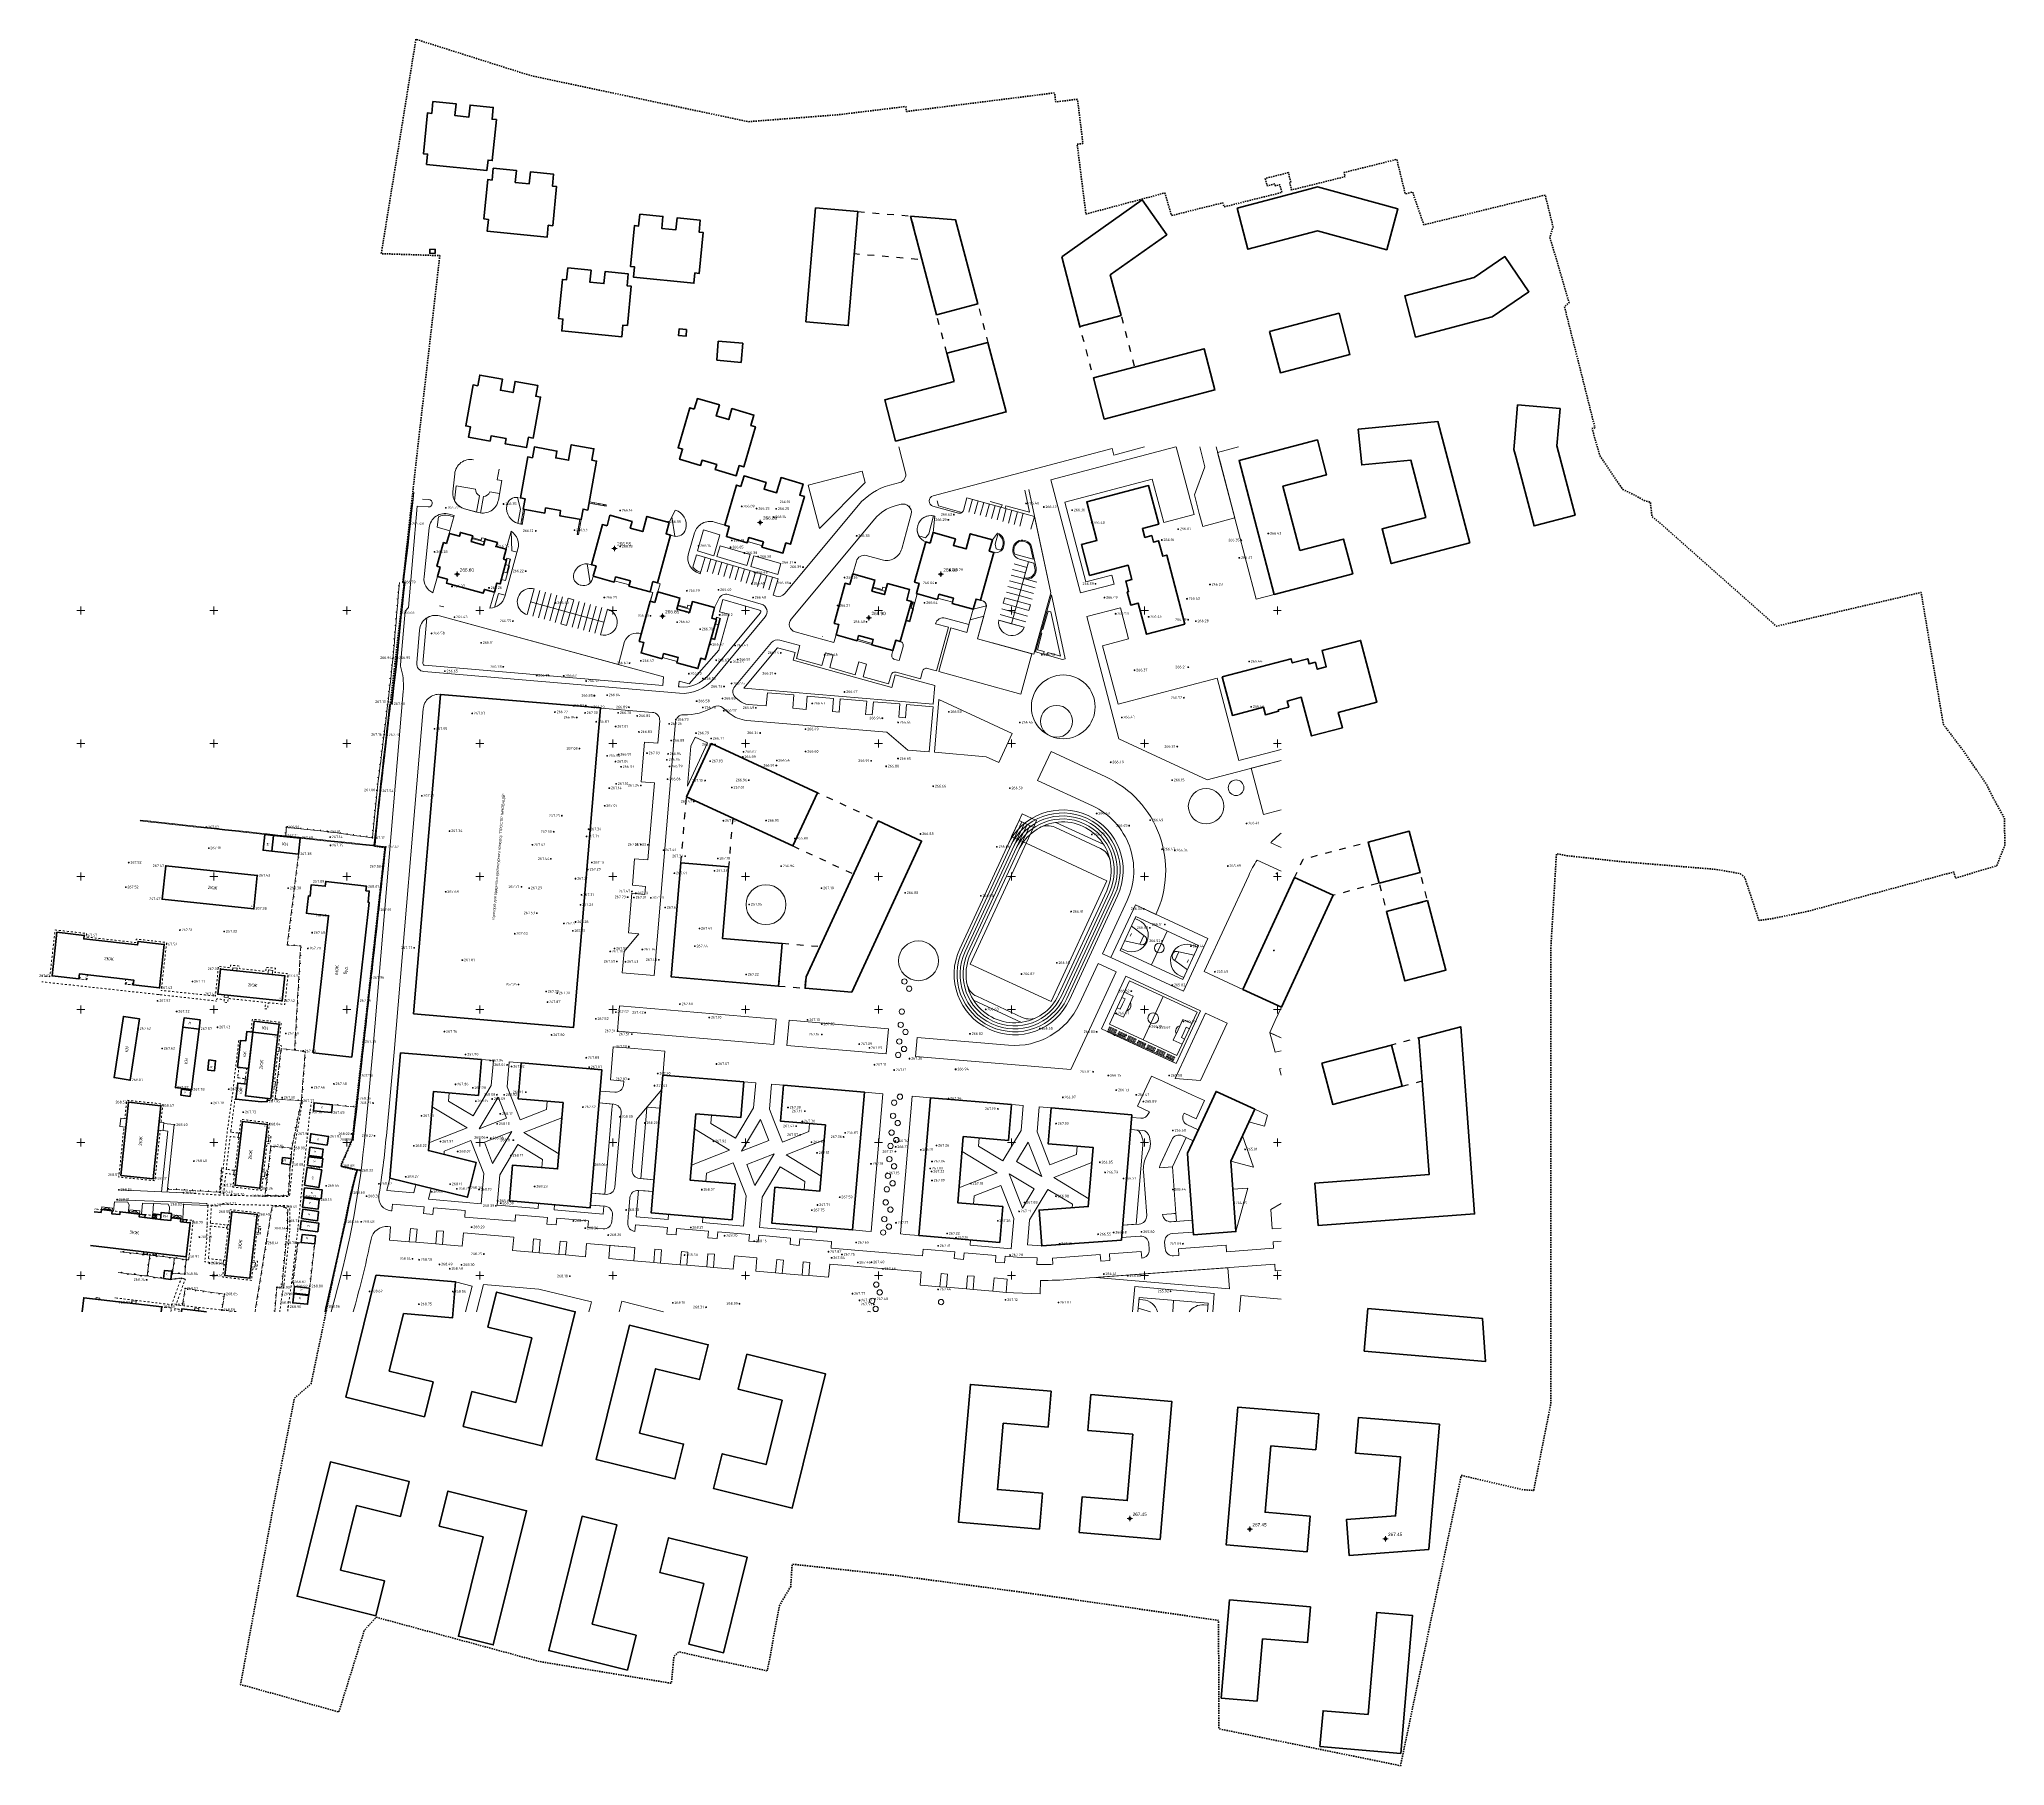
# Model space of a CAD drawing. Header units: millimetres. Extents: x -1422098 to 159246, y 52914 to 701814.
# Drawn here: x -579773 to 159246, y 52914 to 701814 of the extents above; entities outside this region: 6.
import ezdxf

# ---------------------------------------------------------------- set-up
doc = ezdxf.new("R2010")
doc.units = ezdxf.units.MM
doc.header["$MEASUREMENT"] = 0
doc.linetypes.add('Невидимая (1_500)', pattern=[900, 500, -400])
doc.linetypes.add('Штриховая', pattern=[5500, 2500, -3000])
for name, color, linetype in [('! Будiвлi', 7, 'Continuous'), ('! Будівлі.доповнення', 7, 'Continuous'), ('! Вiдмiтки', 7, 'Continuous'), ('! ГП.Лінії Газони', 7, 'Continuous'), ('! ГП.Лінії Дороги', 7, 'Continuous'), ('! ГП.Споруди', 7, 'Continuous'), ('! Дороги', 7, 'Continuous'), ('! Засічки Координатні', 7, 'Continuous'), ('! МЕЖА', 7, 'Continuous'), ('! МЕЖА для КОНКУРСУ', 7, 'Continuous'), ('! Огорожi', 7, 'Continuous'), ('Маркер - Разрез', 7, 'Continuous')]:
    doc.layers.add(name, color=color, linetype=linetype)
doc.styles.add('СГЕНЕРИР_СТИЛЬ_1', font='ARIALUNI.TTF')
doc.styles.add('СГЕНЕРИР_СТИЛЬ_2', font='ARIALUNI.TTF')

msp = doc.modelspace()

# ---------------------------------------------------------------- hatches: boundary and pattern name
at = {"layer": 'Маркер - Разрез', "linetype": 'Continuous', "lineweight": 13, "true_color": 0x444444}
for points in [[(-308666, 520231), (-309166, 520231), (-309128, 520040), (-309020, 519878), (-308857, 519769), (-308666, 519731)], [(-308666, 520231), (-308166, 520231), (-308204, 520422), (-308312, 520585), (-308475, 520693), (-308666, 520731)], [(-363520, 510482), (-364020, 510482), (-363982, 510291), (-363873, 510129), (-363711, 510020), (-363520, 509982)], [(-363520, 510482), (-363020, 510482), (-363058, 510674), (-363166, 510836), (-363329, 510944), (-363520, 510982)], [(-422663, 500733), (-423163, 500733), (-423125, 500542), (-423017, 500380), (-422855, 500271), (-422663, 500233)], [(-422663, 500733), (-422163, 500733), (-422201, 500925), (-422310, 501087), (-422472, 501195), (-422663, 501233)], [(-240814, 500733), (-241314, 500733), (-241276, 500542), (-241167, 500380), (-241005, 500271), (-240814, 500233)], [(-240814, 500733), (-240314, 500733), (-240352, 500925), (-240460, 501087), (-240622, 501195), (-240814, 501233)], [(-345452, 485005), (-345952, 485005), (-345914, 484814), (-345805, 484651), (-345643, 484543), (-345452, 484505)], [(-345452, 485005), (-344952, 485005), (-344990, 485196), (-345098, 485359), (-345261, 485467), (-345452, 485505)], [(-267851, 484355), (-268351, 484355), (-268313, 484164), (-268204, 484002), (-268042, 483893), (-267851, 483855)], [(-267851, 484355), (-267351, 484355), (-267389, 484546), (-267497, 484709), (-267659, 484817), (-267851, 484855)], [(-169665, 145773), (-170165, 145773), (-170127, 145582), (-170019, 145419), (-169857, 145311), (-169665, 145273)], [(-169665, 145773), (-169165, 145773), (-169204, 145964), (-169312, 146126), (-169474, 146235), (-169665, 146273)], [(-124629, 141807), (-125129, 141807), (-125090, 141616), (-124982, 141454), (-124820, 141345), (-124629, 141307)], [(-124629, 141807), (-124129, 141807), (-124167, 141999), (-124275, 142161), (-124437, 142269), (-124629, 142307)], [(-73605, 138194), (-74105, 138194), (-74067, 138003), (-73958, 137841), (-73796, 137732), (-73605, 137694)], [(-73605, 138194), (-73105, 138194), (-73143, 138385), (-73251, 138548), (-73413, 138656), (-73605, 138694)]]:
    msp.add_hatch(color=250, dxfattribs=at).paths.add_polyline_path(points)

# ---------------------------------------------------------------- linework, layer by layer
at = {"layer": '! Будiвлi', "color": 250, "linetype": 'Continuous', "lineweight": 50, "true_color": 0x444444, "flags": 128}
for points in [[(-492324, 396664), (-491684, 402604), (-494964, 402954), (-495604, 397024)], [(-482274, 395584), (-492324, 396664), (-491684, 402604), (-481644, 401524)], [(-532254, 391134), (-497814, 387504), (-499124, 375034), (-533564, 378664)], [(-477974, 379754), (-477494, 384024), (-472224, 383444), (-472024, 385224), (-456784, 383524), (-456974, 381794), (-455694, 381654), (-456164, 377434), (-455794, 377384), (-462284, 319254), (-476754, 320874), (-471004, 372394), (-478704, 373244), (-479304, 373314), (-478574, 379824)], [(-564884, 348664), (-574974, 349794), (-573134, 366164), (-562884, 365014), (-563034, 363694), (-542804, 361424), (-542654, 362734), (-532774, 361624), (-534604, 345264), (-544464, 346374), (-544254, 348224), (-564674, 350524)], [(-511594, 352364), (-487504, 349824), (-488504, 340364), (-512594, 342904)], [(-545614, 310614), (-542074, 333624), (-548124, 334554), (-551664, 311544)], [(-519704, 329814), (-525744, 330554), (-525324, 333974), (-519284, 333234)], [(-490024, 327534), (-499494, 328624), (-499014, 332754), (-489544, 331664)], [(-519704, 329814), (-522484, 307054), (-528524, 307784), (-525744, 330554)], [(-499494, 328624), (-501064, 314974), (-505224, 315454), (-504074, 325534), (-502134, 325314), (-501724, 328884)], [(-502244, 304654), (-499494, 328624), (-490024, 327534), (-492774, 303564)], [(-516404, 314394), (-515994, 318174), (-513484, 317894), (-513894, 314124)], [(-526294, 307234), (-522774, 306754), (-523084, 304484), (-526604, 304954)], [(-501734, 309104), (-502244, 304654), (-493994, 303704), (-494084, 302624), (-496264, 302394), (-505884, 303414), (-505184, 309494)], [(-546274, 302254), (-549114, 274804), (-536914, 273534), (-534064, 300994)], [(-469864, 298394), (-476684, 299074), (-476394, 302024), (-469564, 301334)], [(-493984, 293974), (-496844, 269944), (-506174, 271054), (-503314, 295084)], [(-471094, 289424), (-477614, 290364), (-478074, 287134), (-471554, 286204)], [(-485124, 281094), (-485414, 278814), (-488584, 279214), (-488294, 281494)], [(-478904, 278524), (-478504, 281794), (-473124, 281134), (-473524, 277864)], [(-478464, 282324), (-478034, 285344), (-473024, 284634), (-473444, 281614)], [(-480104, 271104), (-479034, 277754), (-473574, 276874), (-474644, 270224)], [(-474544, 265604), (-480334, 266294), (-480754, 262784), (-474964, 262094)], [(-480084, 270084), (-480444, 266724), (-473794, 266004), (-473424, 269364)], [(-534084, 259324), (-533904, 260884), (-530034, 260434), (-530214, 258874), (-530344, 257824), (-534204, 258264)], [(-510054, 237184), (-507364, 261124), (-497914, 260064), (-500604, 236124)], [(-481214, 258584), (-480744, 262034), (-474744, 261194), (-474784, 260934), (-475224, 257754)], [(-481734, 254424), (-481324, 257684), (-474674, 256854), (-475084, 253584)], [(-480994, 252594), (-481274, 249544), (-476214, 249084), (-475934, 252124)], [(-533054, 235984), (-530264, 235714), (-529964, 238764), (-532754, 239034)], [(-484454, 226934), (-484104, 230224), (-478534, 229644), (-478534, 229564), (-478874, 226344)], [(-484114, 230544), (-483804, 233074), (-478114, 232364), (-478154, 232014), (-478424, 229834)]]:
    msp.add_lwpolyline(points, close=True, dxfattribs=at)
for points in [[(-559094, 261154), (-556534, 260854), (-556414, 261914), (-552414, 261454), (-552534, 260394), (-549534, 260044), (-549414, 261104), (-542044, 260254), (-542174, 259194), (-534204, 258264), (-530344, 257824), (-530214, 258874), (-526544, 258454), (-526664, 257394), (-523044, 256974), (-524524, 244224), (-551014, 247294), (-560574, 248404)], [(-563641, 223561), (-563034, 228794), (-533684, 225404), (-533896, 223561)], [(-526352, 223561), (-526234, 224614), (-516876, 223561)]]:
    msp.add_lwpolyline(points, dxfattribs=at)
at = {"layer": '! Будівлі.доповнення', "color": 250, "linetype": 'Continuous', "lineweight": 20, "true_color": 0x444444, "flags": 128}
for points in [[(-564881, 348663), (-564812, 349283)], [(-564315, 349227), (-564881, 348663)], [(-564385, 348608), (-564881, 348663)], [(-564742, 349902), (-564673, 350521)], [(-562896, 348440), (-563889, 348552)], [(-561904, 348329), (-562400, 348385)], [(-561904, 348329), (-562331, 349004)], [(-561834, 348948), (-561904, 348329)], [(-561695, 350187), (-561765, 349568)], [(-547236, 348562), (-547306, 347942)], [(-544321, 347607), (-544251, 348226)], [(-547376, 347323), (-547445, 346704)], [(-547445, 346704), (-546878, 347267)], [(-547445, 346704), (-546948, 346648)], [(-546450, 346592), (-545455, 346480)], [(-544958, 346424), (-544460, 346368)], [(-544888, 347044), (-544460, 346368)], [(-544460, 346368), (-544391, 346988)], [(-556416, 261919), (-554293, 262742)], [(-555525, 262261), (-553191, 261991)], [(-554293, 262742), (-552415, 261455)], [(-543854, 261649), (-545929, 260705)], [(-542808, 260837), (-545071, 261099)], [(-542049, 260255), (-543854, 261649)], [(-537148, 260250), (-537336, 258627)], [(-537148, 260250), (-535566, 260067)], [(-537009, 259138), (-537072, 258597)], [(-536978, 259408), (-536050, 259301)], [(-536884, 260220), (-536947, 259679)], [(-536746, 259107), (-536808, 258566)], [(-536620, 260189), (-536683, 259648)], [(-536482, 259077), (-536545, 258536)], [(-536357, 260159), (-536419, 259618)], [(-536218, 259046), (-536281, 258505)], [(-536093, 260128), (-536156, 259587)], [(-536018, 258475), (-535955, 259016)], [(-535829, 260098), (-535892, 259557)], [(-535754, 258444), (-535566, 260067)], [(-530213, 258881), (-528248, 259781)], [(-529388, 259256), (-527246, 259007)], [(-528248, 259781), (-526541, 258456)], [(-537336, 258627), (-535754, 258444)], [(-525922, 257313), (-525804, 258329)], [(-525922, 257313), (-524386, 257135)], [(-525804, 258329), (-524268, 258150)], [(-525730, 257291), (-525636, 258103)], [(-525636, 258103), (-524484, 257970)], [(-524578, 257157), (-524484, 257970)], [(-524386, 257135), (-524268, 258150)], [(-540569, 246086), (-540670, 245215)], [(-539080, 245031), (-540670, 245215)], [(-538979, 245902), (-540569, 246086)], [(-540370, 246063), (-540451, 245366)], [(-539259, 245228), (-540451, 245366)], [(-539178, 245925), (-539259, 245228)], [(-538979, 245902), (-539080, 245031)], [(-537016, 245677), (-537097, 244980)], [(-535673, 244815), (-537097, 244980)], [(-535592, 245512), (-537016, 245677)], [(-536838, 245656), (-536903, 245098)], [(-535835, 244975), (-536903, 245098)], [(-535770, 245532), (-535835, 244975)], [(-535592, 245512), (-535673, 244815)], [(-507995, 223561), (-508114, 223574), (-508115, 223561)]]:
    msp.add_lwpolyline(points, dxfattribs=at)
for points in [[(-507164, 351904), (-505524, 351724), (-505424, 352644), (-507064, 352824)], [(-493824, 350494), (-492154, 350314), (-491984, 351844), (-493654, 352024)], [(-510144, 342644), (-508714, 342494), (-508804, 341644), (-510234, 341794)], [(-490544, 323024), (-490734, 321314), (-489674, 321194), (-489484, 322894)], [(-501734, 309104), (-501534, 310854), (-502324, 310944), (-502524, 309194)], [(-492024, 310094), (-492254, 308094), (-491204, 307974), (-490964, 309974)], [(-547244, 292904), (-546914, 296034), (-549124, 296264), (-549454, 293134)], [(-535014, 291814), (-534704, 294814), (-532944, 294624), (-533254, 291634)], [(-503844, 290584), (-504044, 288964), (-504964, 289074), (-504774, 290694)], [(-494544, 289304), (-494744, 287594), (-493634, 287464), (-493434, 289174)], [(-505514, 276584), (-505694, 275034), (-506634, 275144), (-506444, 276704)], [(-496104, 276204), (-496314, 274434), (-495084, 274284), (-494874, 276064)], [(-556416, 261919), (-556294, 262974), (-552293, 262510), (-552415, 261455)], [(-556414, 261914), (-552414, 261454), (-552294, 262504), (-556294, 262974)], [(-542049, 260255), (-541914, 261424), (-545793, 261874), (-545929, 260705)], [(-542044, 260254), (-545924, 260704), (-545794, 261874), (-541914, 261424)], [(-542044, 260314), (-542064, 260104), (-540084, 259874), (-540184, 258964), (-539984, 258934), (-539854, 260064)], [(-537334, 258634), (-535754, 258444), (-535564, 260074), (-537144, 260254)], [(-537144, 260254), (-534014, 259894), (-533994, 260094), (-537124, 260454)], [(-536171, 259457), (-535924, 259286), (-536203, 259176)], [(-534204, 258264), (-535754, 258444), (-535564, 260074), (-534014, 259894)], [(-530214, 258874), (-526544, 258454), (-526414, 259564), (-530084, 259994)], [(-530213, 258881), (-530084, 259994), (-526412, 259568), (-526541, 258456)], [(-525924, 257304), (-524384, 257134), (-524274, 258144), (-525804, 258324)], [(-525804, 258329), (-524268, 258150), (-524386, 257135), (-524578, 257157), (-524484, 257970), (-525636, 258103), (-525730, 257291), (-525922, 257313)], [(-525730, 257291), (-525636, 258103), (-524484, 257970), (-524578, 257157)], [(-507944, 256024), (-508104, 254584), (-509214, 254704), (-509054, 256154)], [(-498474, 255094), (-498654, 253524), (-497374, 253384), (-497204, 254954)], [(-538984, 245904), (-540574, 246084), (-540674, 245214), (-539084, 245034)], [(-539080, 245031), (-540670, 245215), (-540569, 246086), (-540370, 246063), (-540451, 245366), (-539259, 245228), (-539178, 245925), (-538979, 245902)], [(-539178, 245925), (-539259, 245228), (-540451, 245366), (-540370, 246063)], [(-535673, 244815), (-537097, 244980), (-537016, 245677), (-536838, 245656), (-536903, 245098), (-535835, 244975), (-535770, 245532), (-535592, 245512)], [(-535594, 245504), (-537014, 245674), (-537094, 244974), (-535674, 244814)], [(-535770, 245532), (-535835, 244975), (-536903, 245098), (-536838, 245656)], [(-509424, 242744), (-509594, 241264), (-510644, 241384), (-510484, 242864)], [(-499934, 242034), (-500124, 240424), (-498684, 240264), (-498504, 241874)], [(-558494, 228264), (-557114, 228104), (-557044, 228684), (-558424, 228844)], [(-545094, 226724), (-543494, 226534), (-543374, 227514), (-544974, 227694)], [(-521444, 224074), (-519884, 223904), (-519784, 224814), (-521334, 224984)]]:
    msp.add_lwpolyline(points, close=True, dxfattribs=at)
at = {"layer": '! Вiдмiтки', "color": 250, "linetype": 'Continuous', "lineweight": 13, "true_color": 0x444444, "flags": 128}
for points in [[(-426904, 525894), (-426824, 525874), (-426774, 525824), (-426754, 525744), (-426774, 525674), (-426824, 525614), (-426904, 525594), (-426984, 525614), (-427034, 525674), (-427054, 525744), (-427034, 525824), (-426984, 525874)], [(-405164, 527304), (-405094, 527284), (-405044, 527234), (-405014, 527154), (-405044, 527084), (-405094, 527024), (-405164, 527004), (-405244, 527024), (-405294, 527084), (-405324, 527154), (-405294, 527234), (-405244, 527284)], [(-361364, 524874), (-361294, 524854), (-361234, 524794), (-361214, 524724), (-361234, 524644), (-361294, 524594), (-361364, 524574), (-361444, 524594), (-361494, 524644), (-361514, 524724), (-361494, 524794), (-361444, 524854)], [(-315654, 526404), (-315584, 526384), (-315524, 526334), (-315504, 526254), (-315524, 526184), (-315584, 526124), (-315654, 526104), (-315734, 526124), (-315784, 526184), (-315804, 526254), (-315784, 526334), (-315734, 526384)], [(-310054, 525554), (-309984, 525534), (-309934, 525484), (-309904, 525404), (-309934, 525334), (-309984, 525274), (-310054, 525254), (-310134, 525274), (-310184, 525334), (-310204, 525404), (-310184, 525484), (-310134, 525534)], [(-302664, 525464), (-302584, 525444), (-302534, 525384), (-302514, 525314), (-302534, 525234), (-302584, 525184), (-302664, 525164), (-302734, 525184), (-302794, 525234), (-302814, 525314), (-302794, 525384), (-302734, 525444)], [(-208744, 527524), (-208664, 527504), (-208614, 527444), (-208594, 527374), (-208614, 527294), (-208664, 527244), (-208744, 527224), (-208814, 527244), (-208874, 527294), (-208894, 527374), (-208874, 527444), (-208814, 527504)], [(-202084, 526174), (-202004, 526154), (-201954, 526104), (-201934, 526024), (-201954, 525954), (-202004, 525894), (-202084, 525874), (-202154, 525894), (-202214, 525954), (-202234, 526024), (-202214, 526104), (-202154, 526154)], [(-191404, 524984), (-191324, 524964), (-191274, 524914), (-191254, 524834), (-191274, 524764), (-191324, 524704), (-191404, 524684), (-191474, 524704), (-191534, 524764), (-191554, 524834), (-191534, 524914), (-191474, 524964)], [(-440194, 519874), (-440114, 519854), (-440064, 519794), (-440044, 519724), (-440064, 519644), (-440114, 519594), (-440194, 519574), (-440274, 519594), (-440324, 519644), (-440344, 519724), (-440324, 519794), (-440274, 519854)], [(-378534, 517474), (-378464, 517454), (-378404, 517404), (-378384, 517324), (-378404, 517254), (-378464, 517204), (-378534, 517184), (-378614, 517204), (-378664, 517254), (-378684, 517324), (-378664, 517404), (-378614, 517454)], [(-343334, 520574), (-343264, 520554), (-343204, 520504), (-343184, 520424), (-343204, 520354), (-343264, 520294), (-343334, 520274), (-343414, 520294), (-343464, 520354), (-343484, 520424), (-343464, 520504), (-343414, 520554)], [(-303624, 522404), (-303554, 522384), (-303494, 522324), (-303474, 522254), (-303494, 522174), (-303554, 522124), (-303624, 522104), (-303704, 522124), (-303754, 522174), (-303774, 522254), (-303754, 522324), (-303704, 522384)], [(-237964, 521324), (-237894, 521304), (-237834, 521254), (-237814, 521184), (-237834, 521104), (-237894, 521054), (-237964, 521034), (-238044, 521054), (-238094, 521104), (-238114, 521184), (-238094, 521254), (-238044, 521304)], [(-235894, 523314), (-235824, 523294), (-235764, 523244), (-235744, 523164), (-235764, 523094), (-235824, 523034), (-235894, 523014), (-235974, 523034), (-236024, 523094), (-236044, 523164), (-236024, 523244), (-235974, 523294)], [(-184054, 520234), (-183974, 520214), (-183924, 520164), (-183904, 520084), (-183924, 520014), (-183974, 519954), (-184054, 519934), (-184124, 519954), (-184184, 520014), (-184204, 520084), (-184184, 520164), (-184124, 520214)], [(-151514, 517864), (-151444, 517844), (-151384, 517784), (-151364, 517714), (-151384, 517634), (-151444, 517584), (-151514, 517564), (-151594, 517584), (-151644, 517634), (-151664, 517714), (-151644, 517784), (-151594, 517844)], [(-408054, 511384), (-407974, 511354), (-407924, 511304), (-407904, 511234), (-407924, 511154), (-407974, 511104), (-408054, 511084), (-408124, 511104), (-408184, 511154), (-408204, 511234), (-408184, 511304), (-408124, 511354)], [(-393084, 517174), (-393014, 517154), (-392954, 517104), (-392934, 517024), (-392954, 516954), (-393014, 516894), (-393084, 516874), (-393164, 516894), (-393214, 516954), (-393234, 517024), (-393214, 517104), (-393164, 517154)], [(-361344, 511314), (-361274, 511294), (-361214, 511234), (-361194, 511164), (-361214, 511084), (-361274, 511034), (-361344, 511014), (-361424, 511034), (-361474, 511084), (-361494, 511164), (-361474, 511234), (-361424, 511294)], [(-331884, 511584), (-331814, 511564), (-331754, 511514), (-331734, 511434), (-331754, 511364), (-331814, 511314), (-331884, 511294), (-331964, 511314), (-332014, 511364), (-332034, 511434), (-332014, 511514), (-331964, 511564)], [(-319824, 511014), (-319754, 510994), (-319694, 510934), (-319674, 510864), (-319694, 510784), (-319754, 510734), (-319824, 510714), (-319904, 510734), (-319954, 510784), (-319974, 510864), (-319954, 510934), (-319904, 510994)], [(-319334, 513584), (-319264, 513564), (-319204, 513514), (-319184, 513434), (-319204, 513364), (-319264, 513304), (-319334, 513284), (-319414, 513304), (-319464, 513364), (-319484, 513434), (-319464, 513514), (-319414, 513564)], [(-272424, 515334), (-272354, 515314), (-272294, 515254), (-272274, 515184), (-272294, 515104), (-272354, 515054), (-272424, 515034), (-272504, 515054), (-272554, 515104), (-272574, 515184), (-272554, 515254), (-272504, 515314)], [(-157664, 513774), (-157594, 513754), (-157534, 513694), (-157514, 513624), (-157534, 513544), (-157594, 513494), (-157664, 513474), (-157744, 513494), (-157794, 513544), (-157814, 513624), (-157794, 513694), (-157744, 513754)], [(-127814, 513644), (-127744, 513624), (-127684, 513564), (-127664, 513494), (-127684, 513414), (-127744, 513364), (-127814, 513344), (-127894, 513364), (-127944, 513414), (-127964, 513494), (-127944, 513564), (-127894, 513624)], [(-117634, 516194), (-117564, 516174), (-117504, 516114), (-117484, 516044), (-117504, 515964), (-117564, 515914), (-117634, 515894), (-117714, 515914), (-117764, 515964), (-117784, 516044), (-117764, 516114), (-117714, 516174)], [(-431124, 509294), (-431044, 509274), (-430994, 509214), (-430974, 509144), (-430994, 509064), (-431044, 509014), (-431124, 508994), (-431204, 509014), (-431254, 509064), (-431274, 509144), (-431254, 509214), (-431204, 509274)], [(-314654, 508884), (-314584, 508864), (-314524, 508804), (-314504, 508734), (-314524, 508654), (-314584, 508604), (-314654, 508584), (-314734, 508604), (-314784, 508654), (-314804, 508734), (-314784, 508804), (-314734, 508864)], [(-309414, 507524), (-309344, 507504), (-309284, 507454), (-309264, 507374), (-309284, 507304), (-309344, 507244), (-309414, 507224), (-309494, 507244), (-309544, 507304), (-309564, 507374), (-309544, 507454), (-309494, 507504)], [(-295604, 505334), (-295524, 505314), (-295474, 505254), (-295454, 505184), (-295474, 505104), (-295524, 505054), (-295604, 505034), (-295674, 505054), (-295734, 505104), (-295754, 505184), (-295734, 505254), (-295674, 505314)], [(-292614, 503614), (-292544, 503594), (-292484, 503544), (-292464, 503464), (-292484, 503394), (-292544, 503334), (-292614, 503314), (-292694, 503334), (-292744, 503394), (-292764, 503464), (-292744, 503544), (-292694, 503594)], [(-128554, 507074), (-128474, 507054), (-128424, 506994), (-128404, 506924), (-128424, 506844), (-128474, 506794), (-128554, 506774), (-128624, 506794), (-128684, 506844), (-128704, 506924), (-128684, 506994), (-128624, 507054)], [(-443114, 497914), (-443034, 497894), (-442984, 497844), (-442964, 497764), (-442984, 497694), (-443034, 497634), (-443114, 497614), (-443184, 497634), (-443244, 497694), (-443264, 497764), (-443244, 497844), (-443184, 497894)], [(-424594, 496344), (-424514, 496324), (-424464, 496264), (-424444, 496194), (-424464, 496114), (-424514, 496064), (-424594, 496044), (-424664, 496064), (-424724, 496114), (-424744, 496194), (-424724, 496264), (-424664, 496324)], [(-410684, 495744), (-410604, 495724), (-410554, 495674), (-410534, 495594), (-410554, 495524), (-410604, 495464), (-410684, 495444), (-410754, 495464), (-410814, 495524), (-410834, 495594), (-410814, 495674), (-410754, 495724)], [(-396874, 502064), (-396804, 502044), (-396744, 501984), (-396724, 501914), (-396744, 501834), (-396804, 501784), (-396874, 501764), (-396954, 501784), (-397004, 501834), (-397024, 501914), (-397004, 501984), (-396954, 502044)], [(-311854, 497414), (-311774, 497394), (-311724, 497334), (-311704, 497264), (-311724, 497184), (-311774, 497134), (-311854, 497114), (-311924, 497134), (-311984, 497184), (-312004, 497264), (-311984, 497334), (-311924, 497394)], [(-310824, 501524), (-310754, 501504), (-310704, 501444), (-310674, 501374), (-310704, 501294), (-310754, 501244), (-310824, 501224), (-310904, 501244), (-310954, 501294), (-310984, 501374), (-310954, 501444), (-310904, 501504)], [(-297424, 497564), (-297354, 497544), (-297294, 497494), (-297274, 497414), (-297294, 497344), (-297354, 497284), (-297424, 497264), (-297504, 497284), (-297554, 497344), (-297574, 497414), (-297554, 497494), (-297504, 497544)], [(-276974, 499624), (-276904, 499604), (-276844, 499544), (-276824, 499474), (-276844, 499394), (-276904, 499344), (-276974, 499324), (-277054, 499344), (-277104, 499394), (-277124, 499474), (-277104, 499544), (-277054, 499604)], [(-242614, 497604), (-242544, 497584), (-242494, 497524), (-242464, 497454), (-242494, 497374), (-242544, 497324), (-242614, 497304), (-242694, 497324), (-242744, 497374), (-242774, 497454), (-242744, 497524), (-242694, 497584)], [(-237344, 502494), (-237264, 502474), (-237214, 502414), (-237194, 502344), (-237214, 502264), (-237264, 502214), (-237344, 502194), (-237414, 502214), (-237474, 502264), (-237494, 502344), (-237474, 502414), (-237414, 502474)], [(-182614, 497264), (-182534, 497244), (-182484, 497184), (-182464, 497114), (-182484, 497034), (-182534, 496984), (-182614, 496964), (-182684, 496984), (-182744, 497034), (-182764, 497114), (-182744, 497184), (-182684, 497244)], [(-139574, 497064), (-139494, 497044), (-139444, 496984), (-139424, 496914), (-139444, 496834), (-139494, 496784), (-139574, 496764), (-139644, 496784), (-139704, 496834), (-139724, 496914), (-139704, 496984), (-139644, 497044)], [(-385624, 490114), (-385554, 490094), (-385494, 490034), (-385474, 489964), (-385494, 489884), (-385554, 489834), (-385624, 489814), (-385704, 489834), (-385754, 489884), (-385774, 489964), (-385754, 490034), (-385704, 490094)], [(-367314, 492184), (-367244, 492164), (-367184, 492114), (-367164, 492034), (-367184, 491964), (-367244, 491904), (-367314, 491884), (-367394, 491904), (-367444, 491964), (-367464, 492034), (-367444, 492114), (-367394, 492164)], [(-336254, 494714), (-336174, 494694), (-336124, 494634), (-336104, 494564), (-336124, 494484), (-336174, 494434), (-336254, 494414), (-336324, 494434), (-336384, 494484), (-336404, 494564), (-336384, 494634), (-336324, 494694)], [(-324404, 495014), (-324334, 494994), (-324274, 494934), (-324254, 494864), (-324274, 494784), (-324334, 494734), (-324404, 494714), (-324484, 494734), (-324534, 494784), (-324554, 494864), (-324534, 494934), (-324484, 494994)], [(-311404, 492134), (-311324, 492114), (-311274, 492064), (-311254, 491984), (-311274, 491914), (-311324, 491854), (-311404, 491834), (-311474, 491854), (-311534, 491914), (-311554, 491984), (-311534, 492064), (-311474, 492114)], [(-279644, 489114), (-279574, 489094), (-279524, 489034), (-279494, 488964), (-279524, 488884), (-279574, 488834), (-279644, 488814), (-279724, 488834), (-279774, 488884), (-279794, 488964), (-279774, 489034), (-279724, 489094)], [(-246904, 490154), (-246834, 490134), (-246774, 490074), (-246754, 490004), (-246774, 489934), (-246834, 489874), (-246904, 489854), (-246984, 489874), (-247034, 489934), (-247054, 490004), (-247034, 490074), (-246984, 490134)], [(-179264, 492114), (-179184, 492094), (-179134, 492044), (-179114, 491964), (-179134, 491894), (-179184, 491834), (-179264, 491814), (-179334, 491834), (-179394, 491894), (-179414, 491964), (-179394, 492044), (-179334, 492094)], [(-148224, 491704), (-148154, 491684), (-148094, 491624), (-148074, 491554), (-148094, 491474), (-148154, 491424), (-148224, 491404), (-148304, 491424), (-148354, 491474), (-148374, 491554), (-148354, 491624), (-148304, 491684)], [(-443484, 486424), (-443414, 486404), (-443354, 486354), (-443334, 486274), (-443354, 486204), (-443414, 486144), (-443484, 486124), (-443564, 486144), (-443614, 486204), (-443634, 486274), (-443614, 486354), (-443564, 486404)], [(-423664, 484794), (-423594, 484774), (-423534, 484714), (-423514, 484644), (-423534, 484564), (-423594, 484514), (-423664, 484494), (-423744, 484514), (-423794, 484564), (-423814, 484644), (-423794, 484714), (-423744, 484774)], [(-401694, 483314), (-401624, 483294), (-401564, 483244), (-401544, 483164), (-401564, 483094), (-401624, 483034), (-401694, 483014), (-401774, 483034), (-401824, 483094), (-401844, 483164), (-401824, 483244), (-401774, 483294)], [(-349954, 485294), (-349874, 485274), (-349824, 485224), (-349804, 485144), (-349824, 485074), (-349874, 485014), (-349954, 484994), (-350024, 485014), (-350084, 485074), (-350104, 485144), (-350084, 485224), (-350024, 485274)], [(-339954, 482904), (-339884, 482884), (-339824, 482834), (-339804, 482764), (-339824, 482684), (-339884, 482634), (-339954, 482614), (-340034, 482634), (-340084, 482684), (-340104, 482764), (-340084, 482834), (-340034, 482884)], [(-323944, 485594), (-323874, 485574), (-323814, 485514), (-323794, 485444), (-323814, 485364), (-323874, 485314), (-323944, 485294), (-324024, 485314), (-324074, 485364), (-324094, 485444), (-324074, 485514), (-324024, 485574)], [(-268734, 483014), (-268664, 482994), (-268604, 482934), (-268584, 482864), (-268604, 482794), (-268664, 482734), (-268734, 482714), (-268814, 482734), (-268864, 482794), (-268884, 482864), (-268864, 482934), (-268814, 482994)], [(-175044, 486064), (-174974, 486044), (-174914, 485994), (-174894, 485914), (-174914, 485844), (-174974, 485784), (-175044, 485764), (-175124, 485784), (-175174, 485844), (-175194, 485914), (-175174, 485994), (-175124, 486044)], [(-162634, 484924), (-162554, 484904), (-162504, 484844), (-162484, 484774), (-162504, 484694), (-162554, 484644), (-162634, 484624), (-162704, 484644), (-162764, 484694), (-162784, 484774), (-162764, 484844), (-162704, 484904)], [(-147794, 483814), (-147714, 483794), (-147664, 483744), (-147644, 483664), (-147664, 483594), (-147714, 483534), (-147794, 483514), (-147864, 483534), (-147924, 483594), (-147944, 483664), (-147924, 483744), (-147864, 483794)], [(-144904, 483264), (-144834, 483244), (-144774, 483194), (-144754, 483114), (-144774, 483044), (-144834, 482984), (-144904, 482964), (-144984, 482984), (-145034, 483044), (-145054, 483114), (-145034, 483194), (-144984, 483244)], [(-432244, 478674), (-432174, 478654), (-432114, 478594), (-432094, 478524), (-432114, 478444), (-432174, 478394), (-432244, 478374), (-432324, 478394), (-432374, 478444), (-432394, 478524), (-432374, 478594), (-432324, 478654)], [(-413614, 475104), (-413544, 475084), (-413484, 475034), (-413464, 474964), (-413484, 474884), (-413544, 474834), (-413614, 474814), (-413694, 474834), (-413744, 474884), (-413764, 474964), (-413744, 475034), (-413694, 475084)], [(-331314, 480224), (-331234, 480204), (-331184, 480154), (-331164, 480074), (-331184, 480004), (-331234, 479944), (-331314, 479924), (-331384, 479944), (-331444, 480004), (-331464, 480074), (-331444, 480154), (-331384, 480204)], [(-327284, 474494), (-327204, 474474), (-327154, 474414), (-327134, 474344), (-327154, 474264), (-327204, 474214), (-327284, 474194), (-327354, 474214), (-327414, 474264), (-327434, 474344), (-327414, 474414), (-327354, 474474)], [(-318144, 474134), (-318074, 474114), (-318014, 474064), (-317994, 473984), (-318014, 473914), (-318074, 473854), (-318144, 473834), (-318224, 473854), (-318274, 473914), (-318294, 473984), (-318274, 474064), (-318224, 474114)], [(-446764, 469424), (-446694, 469404), (-446634, 469354), (-446614, 469274), (-446634, 469204), (-446694, 469144), (-446764, 469124), (-446844, 469144), (-446894, 469204), (-446914, 469274), (-446894, 469354), (-446844, 469404)], [(-445134, 469424), (-445054, 469404), (-445004, 469354), (-444984, 469274), (-445004, 469204), (-445054, 469154), (-445134, 469134), (-445204, 469154), (-445264, 469204), (-445284, 469274), (-445264, 469354), (-445204, 469404)], [(-405324, 466124), (-405244, 466104), (-405194, 466054), (-405164, 465974), (-405194, 465904), (-405244, 465844), (-405324, 465824), (-405394, 465844), (-405444, 465904), (-405474, 465974), (-405444, 466054), (-405394, 466104)], [(-357794, 467494), (-357714, 467474), (-357664, 467414), (-357644, 467344), (-357664, 467264), (-357714, 467214), (-357794, 467194), (-357864, 467214), (-357924, 467264), (-357944, 467344), (-357924, 467414), (-357864, 467474)], [(-353564, 468304), (-353484, 468284), (-353434, 468234), (-353414, 468154), (-353434, 468084), (-353484, 468034), (-353564, 468014), (-353644, 468034), (-353694, 468084), (-353714, 468154), (-353694, 468234), (-353644, 468284)], [(-325254, 468564), (-325174, 468544), (-325124, 468484), (-325104, 468414), (-325124, 468334), (-325174, 468284), (-325254, 468264), (-325324, 468284), (-325384, 468334), (-325404, 468414), (-325384, 468484), (-325324, 468544)], [(-319734, 467894), (-319654, 467874), (-319604, 467824), (-319584, 467744), (-319604, 467674), (-319654, 467614), (-319734, 467594), (-319804, 467614), (-319864, 467674), (-319884, 467744), (-319864, 467824), (-319804, 467874)], [(-317164, 468854), (-317084, 468834), (-317034, 468774), (-317014, 468704), (-317034, 468624), (-317084, 468574), (-317164, 468554), (-317234, 468574), (-317294, 468624), (-317314, 468704), (-317294, 468774), (-317234, 468834)], [(-300984, 471314), (-300904, 471294), (-300854, 471244), (-300834, 471164), (-300854, 471094), (-300904, 471034), (-300984, 471014), (-301054, 471034), (-301114, 471094), (-301134, 471164), (-301114, 471244), (-301054, 471294)], [(-284444, 470614), (-284374, 470594), (-284314, 470534), (-284294, 470464), (-284314, 470384), (-284374, 470334), (-284444, 470314), (-284524, 470334), (-284574, 470384), (-284594, 470464), (-284574, 470534), (-284524, 470594)], [(-202784, 470664), (-202704, 470644), (-202654, 470594), (-202634, 470524), (-202654, 470444), (-202704, 470394), (-202784, 470374), (-202854, 470394), (-202914, 470444), (-202934, 470524), (-202914, 470594), (-202854, 470644)], [(-147734, 465944), (-147654, 465924), (-147604, 465864), (-147574, 465794), (-147604, 465714), (-147654, 465664), (-147734, 465644), (-147804, 465664), (-147854, 465714), (-147884, 465794), (-147854, 465864), (-147804, 465924)], [(-124854, 468104), (-124784, 468084), (-124724, 468034), (-124704, 467954), (-124724, 467884), (-124784, 467824), (-124854, 467804), (-124934, 467824), (-124984, 467884), (-125004, 467954), (-124984, 468034), (-124934, 468084)], [(-427264, 464434), (-427184, 464414), (-427134, 464354), (-427114, 464284), (-427134, 464204), (-427184, 464154), (-427264, 464134), (-427334, 464154), (-427394, 464204), (-427414, 464284), (-427394, 464354), (-427334, 464414)], [(-392744, 462834), (-392674, 462814), (-392614, 462764), (-392594, 462684), (-392614, 462614), (-392674, 462554), (-392744, 462534), (-392824, 462554), (-392874, 462614), (-392894, 462684), (-392874, 462764), (-392824, 462814)], [(-382584, 462734), (-382504, 462714), (-382454, 462664), (-382434, 462584), (-382454, 462514), (-382504, 462454), (-382584, 462434), (-382654, 462454), (-382714, 462514), (-382734, 462584), (-382714, 462664), (-382654, 462714)], [(-374144, 460754), (-374064, 460734), (-374014, 460684), (-373994, 460604), (-374014, 460534), (-374064, 460484), (-374144, 460464), (-374214, 460484), (-374274, 460534), (-374294, 460604), (-374274, 460684), (-374214, 460734)], [(-335554, 463514), (-335474, 463494), (-335424, 463444), (-335404, 463364), (-335424, 463294), (-335474, 463234), (-335554, 463214), (-335624, 463234), (-335684, 463294), (-335704, 463364), (-335684, 463444), (-335624, 463494)], [(-330244, 461664), (-330174, 461644), (-330114, 461584), (-330094, 461514), (-330114, 461434), (-330174, 461384), (-330244, 461364), (-330324, 461384), (-330374, 461434), (-330394, 461514), (-330374, 461584), (-330324, 461644)], [(-322294, 458704), (-322214, 458684), (-322164, 458634), (-322144, 458554), (-322164, 458484), (-322214, 458424), (-322294, 458404), (-322364, 458424), (-322424, 458484), (-322444, 458554), (-322424, 458634), (-322364, 458684)], [(-319454, 459864), (-319384, 459844), (-319324, 459784), (-319304, 459714), (-319324, 459634), (-319384, 459584), (-319454, 459564), (-319534, 459584), (-319584, 459634), (-319604, 459714), (-319584, 459784), (-319534, 459844)], [(-303034, 463574), (-302954, 463554), (-302904, 463494), (-302884, 463424), (-302904, 463344), (-302954, 463294), (-303034, 463274), (-303104, 463294), (-303164, 463344), (-303184, 463424), (-303164, 463494), (-303104, 463554)], [(-167924, 464794), (-167854, 464774), (-167794, 464724), (-167774, 464654), (-167794, 464574), (-167854, 464524), (-167924, 464504), (-168004, 464524), (-168054, 464574), (-168074, 464654), (-168054, 464724), (-168004, 464774)], [(-448614, 452924), (-448544, 452904), (-448484, 452854), (-448464, 452774), (-448484, 452704), (-448544, 452654), (-448614, 452634), (-448694, 452654), (-448744, 452704), (-448764, 452774), (-448744, 452854), (-448694, 452904)], [(-447094, 452154), (-447014, 452134), (-446964, 452084), (-446944, 452004), (-446964, 451934), (-447014, 451874), (-447094, 451854), (-447164, 451874), (-447224, 451934), (-447244, 452004), (-447224, 452084), (-447164, 452134)], [(-374284, 451574), (-374214, 451554), (-374154, 451494), (-374134, 451424), (-374154, 451344), (-374214, 451294), (-374284, 451274), (-374364, 451294), (-374414, 451344), (-374434, 451424), (-374414, 451494), (-374364, 451554)], [(-372094, 450924), (-372014, 450904), (-371964, 450844), (-371944, 450774), (-371964, 450694), (-372014, 450644), (-372094, 450624), (-372164, 450644), (-372224, 450694), (-372244, 450774), (-372224, 450844), (-372164, 450904)], [(-371074, 455254), (-370994, 455234), (-370944, 455184), (-370924, 455104), (-370944, 455034), (-370994, 454974), (-371074, 454954), (-371144, 454974), (-371204, 455034), (-371224, 455104), (-371204, 455184), (-371144, 455234)], [(-366274, 455444), (-366204, 455424), (-366154, 455374), (-366124, 455294), (-366154, 455224), (-366204, 455174), (-366274, 455154), (-366354, 455174), (-366404, 455224), (-366434, 455294), (-366404, 455374), (-366354, 455424)], [(-358044, 450884), (-357964, 450864), (-357914, 450804), (-357894, 450734), (-357914, 450654), (-357964, 450604), (-358044, 450584), (-358114, 450604), (-358174, 450654), (-358194, 450734), (-358174, 450804), (-358114, 450864)], [(-332594, 453174), (-332514, 453154), (-332464, 453104), (-332444, 453024), (-332464, 452954), (-332514, 452904), (-332594, 452884), (-332664, 452904), (-332724, 452954), (-332744, 453024), (-332724, 453104), (-332664, 453154)], [(-330244, 450824), (-330164, 450804), (-330114, 450744), (-330094, 450674), (-330114, 450604), (-330164, 450544), (-330244, 450524), (-330314, 450544), (-330374, 450604), (-330394, 450674), (-330374, 450744), (-330314, 450804)], [(-322864, 454194), (-322784, 454174), (-322734, 454114), (-322704, 454044), (-322734, 453964), (-322784, 453914), (-322864, 453894), (-322934, 453914), (-322984, 453964), (-323014, 454044), (-322984, 454114), (-322934, 454174)], [(-289114, 452324), (-289044, 452304), (-288984, 452254), (-288964, 452174), (-288984, 452104), (-289044, 452044), (-289114, 452024), (-289194, 452044), (-289244, 452104), (-289264, 452174), (-289244, 452254), (-289194, 452304)], [(-276994, 456654), (-276924, 456634), (-276864, 456584), (-276844, 456504), (-276864, 456434), (-276924, 456374), (-276994, 456354), (-277074, 456374), (-277124, 456434), (-277144, 456504), (-277124, 456584), (-277074, 456634)], [(-149384, 454494), (-149314, 454474), (-149254, 454414), (-149234, 454344), (-149254, 454264), (-149314, 454214), (-149384, 454194), (-149464, 454214), (-149514, 454264), (-149534, 454344), (-149514, 454414), (-149464, 454474)], [(-124064, 451064), (-123994, 451044), (-123934, 450994), (-123914, 450914), (-123934, 450844), (-123994, 450794), (-124064, 450774), (-124144, 450794), (-124194, 450844), (-124214, 450914), (-124194, 450994), (-124144, 451044)], [(-416974, 448594), (-416894, 448574), (-416844, 448524), (-416824, 448444), (-416844, 448374), (-416894, 448314), (-416974, 448294), (-417044, 448314), (-417104, 448374), (-417124, 448444), (-417104, 448524), (-417044, 448574)], [(-385884, 449064), (-385814, 449044), (-385754, 448994), (-385734, 448914), (-385754, 448844), (-385814, 448784), (-385884, 448764), (-385964, 448784), (-386014, 448844), (-386034, 448914), (-386014, 448994), (-385964, 449044)], [(-377704, 447064), (-377624, 447044), (-377574, 446984), (-377544, 446914), (-377574, 446834), (-377624, 446784), (-377704, 446764), (-377774, 446784), (-377824, 446834), (-377854, 446914), (-377824, 446984), (-377774, 447044)], [(-374564, 448794), (-374494, 448774), (-374434, 448714), (-374414, 448644), (-374434, 448564), (-374494, 448514), (-374564, 448494), (-374644, 448514), (-374694, 448564), (-374714, 448644), (-374694, 448714), (-374644, 448774)], [(-370364, 445474), (-370284, 445454), (-370234, 445394), (-370214, 445324), (-370234, 445244), (-370284, 445194), (-370364, 445174), (-370434, 445194), (-370494, 445244), (-370514, 445324), (-370494, 445394), (-370434, 445454)], [(-363064, 443654), (-362984, 443634), (-362934, 443584), (-362914, 443504), (-362934, 443434), (-362984, 443374), (-363064, 443354), (-363134, 443374), (-363194, 443434), (-363214, 443504), (-363194, 443584), (-363134, 443634)], [(-362094, 448784), (-362014, 448764), (-361964, 448704), (-361944, 448634), (-361964, 448554), (-362014, 448504), (-362094, 448484), (-362164, 448504), (-362224, 448554), (-362244, 448634), (-362224, 448704), (-362164, 448764)], [(-354934, 447634), (-354854, 447614), (-354804, 447554), (-354784, 447484), (-354804, 447404), (-354854, 447354), (-354934, 447334), (-355004, 447354), (-355064, 447404), (-355084, 447484), (-355064, 447554), (-355004, 447614)], [(-342954, 444684), (-342884, 444664), (-342824, 444614), (-342804, 444534), (-342824, 444464), (-342884, 444404), (-342954, 444384), (-343034, 444404), (-343084, 444464), (-343104, 444534), (-343084, 444614), (-343034, 444664)], [(-340434, 446264), (-340354, 446244), (-340304, 446184), (-340284, 446114), (-340304, 446034), (-340354, 445984), (-340434, 445964), (-340504, 445984), (-340564, 446034), (-340584, 446114), (-340564, 446184), (-340504, 446244)], [(-322434, 449604), (-322354, 449584), (-322304, 449534), (-322284, 449464), (-322304, 449384), (-322354, 449334), (-322434, 449314), (-322504, 449334), (-322564, 449384), (-322584, 449464), (-322564, 449534), (-322504, 449584)], [(-310374, 450654), (-310304, 450634), (-310244, 450584), (-310224, 450504), (-310244, 450434), (-310304, 450374), (-310374, 450354), (-310454, 450374), (-310504, 450434), (-310524, 450504), (-310504, 450584), (-310454, 450634)], [(-262784, 446754), (-262704, 446734), (-262654, 446674), (-262634, 446604), (-262654, 446524), (-262704, 446474), (-262784, 446454), (-262864, 446474), (-262914, 446524), (-262934, 446604), (-262914, 446674), (-262864, 446734)], [(-256854, 445214), (-256784, 445194), (-256724, 445134), (-256704, 445064), (-256724, 444984), (-256784, 444934), (-256854, 444914), (-256934, 444934), (-256984, 444984), (-257004, 445064), (-256984, 445134), (-256934, 445194)], [(-237804, 449154), (-237734, 449134), (-237674, 449074), (-237654, 449004), (-237674, 448924), (-237734, 448874), (-237804, 448854), (-237884, 448874), (-237934, 448924), (-237954, 449004), (-237934, 449074), (-237884, 449134)], [(-211044, 445184), (-210964, 445164), (-210914, 445104), (-210894, 445034), (-210914, 444954), (-210964, 444904), (-211044, 444884), (-211114, 444904), (-211164, 444954), (-211194, 445034), (-211164, 445104), (-211114, 445164)], [(-172754, 447084), (-172684, 447064), (-172624, 447014), (-172604, 446934), (-172624, 446864), (-172684, 446804), (-172754, 446784), (-172834, 446804), (-172884, 446864), (-172904, 446934), (-172884, 447014), (-172834, 447064)], [(-450134, 440614), (-450054, 440594), (-450004, 440544), (-449984, 440464), (-450004, 440394), (-450054, 440334), (-450134, 440314), (-450204, 440334), (-450264, 440394), (-450284, 440464), (-450264, 440544), (-450204, 440594)], [(-449034, 440434), (-448954, 440414), (-448904, 440364), (-448884, 440284), (-448904, 440214), (-448954, 440154), (-449034, 440134), (-449114, 440154), (-449164, 440214), (-449184, 440284), (-449164, 440364), (-449114, 440414)], [(-431174, 442794), (-431104, 442774), (-431044, 442714), (-431024, 442644), (-431044, 442564), (-431104, 442514), (-431174, 442494), (-431254, 442514), (-431304, 442564), (-431324, 442644), (-431304, 442714), (-431254, 442774)], [(-354284, 441604), (-354204, 441584), (-354154, 441534), (-354134, 441464), (-354154, 441384), (-354204, 441334), (-354284, 441314), (-354354, 441334), (-354414, 441384), (-354434, 441464), (-354414, 441534), (-354354, 441584)], [(-342144, 438384), (-342074, 438364), (-342014, 438314), (-341994, 438234), (-342014, 438164), (-342074, 438104), (-342144, 438084), (-342224, 438104), (-342274, 438164), (-342294, 438234), (-342274, 438314), (-342224, 438364)], [(-332824, 441154), (-332744, 441134), (-332694, 441084), (-332664, 441014), (-332694, 440934), (-332744, 440884), (-332824, 440864), (-332894, 440884), (-332944, 440934), (-332974, 441014), (-332944, 441084), (-332894, 441134)], [(-327134, 439164), (-327064, 439144), (-327004, 439094), (-326984, 439024), (-327004, 438944), (-327064, 438894), (-327134, 438874), (-327214, 438894), (-327264, 438944), (-327284, 439024), (-327264, 439094), (-327214, 439144)], [(-325704, 436894), (-325634, 436874), (-325574, 436824), (-325554, 436744), (-325574, 436674), (-325634, 436614), (-325704, 436594), (-325784, 436614), (-325834, 436674), (-325854, 436744), (-325834, 436824), (-325784, 436874)], [(-308724, 441224), (-308654, 441204), (-308594, 441154), (-308574, 441074), (-308594, 441004), (-308654, 440944), (-308724, 440924), (-308804, 440944), (-308854, 441004), (-308874, 441074), (-308854, 441154), (-308804, 441204)], [(-291654, 442634), (-291584, 442614), (-291524, 442564), (-291504, 442484), (-291524, 442414), (-291584, 442354), (-291654, 442334), (-291734, 442354), (-291784, 442414), (-291804, 442484), (-291784, 442564), (-291734, 442614)], [(-151874, 436084), (-151794, 436064), (-151744, 436014), (-151724, 435934), (-151744, 435864), (-151794, 435814), (-151874, 435794), (-151944, 435814), (-152004, 435864), (-152024, 435934), (-152004, 436014), (-151944, 436064)], [(-376684, 435354), (-376604, 435334), (-376554, 435284), (-376534, 435204), (-376554, 435134), (-376604, 435074), (-376684, 435054), (-376754, 435074), (-376814, 435134), (-376834, 435204), (-376814, 435284), (-376754, 435334)], [(-366274, 432674), (-366204, 432654), (-366144, 432594), (-366124, 432524), (-366144, 432444), (-366204, 432394), (-366274, 432374), (-366354, 432394), (-366404, 432444), (-366424, 432524), (-366404, 432594), (-366354, 432654)], [(-363144, 430474), (-363064, 430454), (-363014, 430404), (-362984, 430324), (-363014, 430254), (-363064, 430194), (-363144, 430174), (-363214, 430194), (-363264, 430254), (-363294, 430324), (-363264, 430404), (-363214, 430454)], [(-361944, 433154), (-361864, 433134), (-361814, 433074), (-361794, 433004), (-361814, 432924), (-361864, 432874), (-361944, 432854), (-362014, 432874), (-362074, 432924), (-362094, 433004), (-362074, 433074), (-362014, 433134)], [(-351254, 433654), (-351174, 433634), (-351124, 433574), (-351104, 433504), (-351124, 433424), (-351174, 433374), (-351254, 433354), (-351324, 433374), (-351384, 433424), (-351404, 433504), (-351384, 433574), (-351324, 433634)], [(-343784, 431164), (-343714, 431144), (-343654, 431084), (-343634, 431014), (-343654, 430934), (-343714, 430884), (-343784, 430864), (-343864, 430884), (-343914, 430934), (-343934, 431014), (-343914, 431084), (-343864, 431144)], [(-343354, 433364), (-343284, 433344), (-343224, 433294), (-343204, 433214), (-343224, 433144), (-343284, 433084), (-343354, 433064), (-343434, 433084), (-343484, 433144), (-343504, 433214), (-343484, 433294), (-343434, 433344)], [(-342764, 428664), (-342694, 428644), (-342634, 428594), (-342614, 428514), (-342634, 428444), (-342694, 428384), (-342764, 428364), (-342844, 428384), (-342894, 428444), (-342914, 428514), (-342894, 428594), (-342844, 428644)], [(-327544, 430624), (-327464, 430604), (-327414, 430544), (-327394, 430474), (-327414, 430394), (-327464, 430344), (-327544, 430324), (-327614, 430344), (-327664, 430394), (-327694, 430474), (-327664, 430544), (-327614, 430604)], [(-315254, 432204), (-315174, 432184), (-315124, 432124), (-315094, 432054), (-315124, 431974), (-315174, 431924), (-315254, 431904), (-315324, 431924), (-315374, 431974), (-315404, 432054), (-315374, 432124), (-315324, 432184)], [(-314964, 434184), (-314894, 434164), (-314844, 434114), (-314814, 434034), (-314844, 433964), (-314894, 433904), (-314964, 433884), (-315044, 433904), (-315094, 433964), (-315114, 434034), (-315094, 434114), (-315044, 434164)], [(-302634, 428974), (-302564, 428954), (-302504, 428904), (-302484, 428824), (-302504, 428754), (-302564, 428704), (-302634, 428684), (-302714, 428704), (-302764, 428754), (-302784, 428824), (-302764, 428904), (-302714, 428954)], [(-302474, 430914), (-302394, 430894), (-302344, 430844), (-302324, 430764), (-302344, 430694), (-302394, 430634), (-302474, 430614), (-302544, 430634), (-302604, 430694), (-302624, 430764), (-302604, 430844), (-302544, 430894)], [(-291614, 434244), (-291534, 434224), (-291484, 434164), (-291464, 434094), (-291484, 434024), (-291534, 433964), (-291614, 433944), (-291684, 433964), (-291744, 434024), (-291764, 434094), (-291744, 434164), (-291684, 434224)], [(-266964, 430754), (-266894, 430734), (-266844, 430684), (-266814, 430604), (-266844, 430534), (-266894, 430474), (-266964, 430454), (-267044, 430474), (-267094, 430534), (-267114, 430604), (-267094, 430684), (-267044, 430734)], [(-261354, 428694), (-261274, 428674), (-261224, 428624), (-261204, 428544), (-261224, 428474), (-261274, 428414), (-261354, 428394), (-261424, 428414), (-261484, 428474), (-261504, 428544), (-261484, 428624), (-261424, 428674)], [(-256894, 431584), (-256824, 431564), (-256764, 431514), (-256744, 431434), (-256764, 431364), (-256824, 431304), (-256894, 431284), (-256974, 431304), (-257024, 431364), (-257044, 431434), (-257024, 431514), (-256974, 431564)], [(-176904, 430224), (-176824, 430204), (-176774, 430154), (-176754, 430074), (-176774, 430004), (-176824, 429944), (-176904, 429924), (-176984, 429944), (-177034, 430004), (-177054, 430074), (-177034, 430154), (-176984, 430204)], [(-362854, 422124), (-362774, 422104), (-362724, 422044), (-362704, 421974), (-362724, 421904), (-362774, 421844), (-362854, 421824), (-362924, 421844), (-362984, 421904), (-363004, 421974), (-362984, 422044), (-362924, 422104)], [(-361034, 428534), (-360954, 428514), (-360904, 428464), (-360884, 428384), (-360904, 428314), (-360954, 428254), (-361034, 428234), (-361114, 428254), (-361164, 428314), (-361184, 428384), (-361164, 428464), (-361114, 428514)], [(-353554, 421484), (-353484, 421464), (-353424, 421414), (-353404, 421334), (-353424, 421264), (-353484, 421204), (-353554, 421184), (-353634, 421204), (-353684, 421264), (-353704, 421334), (-353684, 421414), (-353634, 421464)], [(-343514, 423854), (-343434, 423834), (-343384, 423774), (-343364, 423704), (-343384, 423624), (-343434, 423574), (-343514, 423554), (-343584, 423574), (-343644, 423624), (-343664, 423704), (-343644, 423774), (-343584, 423834)], [(-329424, 423314), (-329354, 423294), (-329294, 423234), (-329274, 423164), (-329294, 423084), (-329354, 423034), (-329424, 423014), (-329504, 423034), (-329554, 423084), (-329574, 423164), (-329554, 423234), (-329504, 423294)], [(-313034, 423464), (-312954, 423444), (-312904, 423394), (-312884, 423314), (-312904, 423244), (-312954, 423184), (-313034, 423164), (-313104, 423184), (-313164, 423244), (-313184, 423314), (-313164, 423394), (-313104, 423444)], [(-153804, 423504), (-153734, 423484), (-153674, 423424), (-153654, 423354), (-153674, 423274), (-153734, 423224), (-153804, 423204), (-153884, 423224), (-153934, 423274), (-153954, 423354), (-153934, 423424), (-153884, 423484)], [(-452744, 419744), (-452674, 419724), (-452614, 419674), (-452594, 419594), (-452614, 419524), (-452674, 419464), (-452744, 419444), (-452824, 419464), (-452874, 419524), (-452894, 419594), (-452874, 419674), (-452824, 419724)], [(-451434, 419404), (-451354, 419384), (-451304, 419334), (-451284, 419264), (-451304, 419184), (-451354, 419134), (-451434, 419114), (-451504, 419134), (-451564, 419184), (-451584, 419264), (-451564, 419334), (-451504, 419384)], [(-435954, 417644), (-435874, 417624), (-435824, 417574), (-435804, 417494), (-435824, 417424), (-435874, 417374), (-435954, 417354), (-436024, 417374), (-436084, 417424), (-436104, 417494), (-436084, 417574), (-436024, 417624)], [(-367174, 413864), (-367094, 413844), (-367044, 413794), (-367024, 413714), (-367044, 413644), (-367094, 413584), (-367174, 413564), (-367244, 413584), (-367304, 413644), (-367324, 413714), (-367304, 413794), (-367244, 413844)], [(-365454, 420484), (-365384, 420464), (-365324, 420404), (-365304, 420334), (-365324, 420254), (-365384, 420204), (-365454, 420184), (-365534, 420204), (-365584, 420254), (-365604, 420334), (-365584, 420404), (-365534, 420464)], [(-333704, 415444), (-333624, 415424), (-333574, 415374), (-333554, 415294), (-333574, 415224), (-333624, 415164), (-333704, 415144), (-333774, 415164), (-333834, 415224), (-333854, 415294), (-333834, 415374), (-333774, 415424)], [(-319344, 420704), (-319264, 420684), (-319214, 420624), (-319194, 420554), (-319214, 420474), (-319264, 420424), (-319344, 420404), (-319414, 420424), (-319474, 420474), (-319494, 420554), (-319474, 420624), (-319414, 420684)], [(-243644, 421184), (-243574, 421164), (-243514, 421104), (-243494, 421034), (-243514, 420954), (-243574, 420904), (-243644, 420884), (-243724, 420904), (-243774, 420954), (-243794, 421034), (-243774, 421104), (-243724, 421164)], [(-214844, 420464), (-214764, 420444), (-214714, 420394), (-214694, 420324), (-214714, 420244), (-214764, 420194), (-214844, 420174), (-214914, 420194), (-214974, 420244), (-214994, 420324), (-214974, 420394), (-214914, 420444)], [(-383284, 410144), (-383214, 410124), (-383154, 410064), (-383134, 409994), (-383154, 409914), (-383214, 409864), (-383284, 409844), (-383364, 409864), (-383414, 409914), (-383434, 409994), (-383414, 410064), (-383364, 410124)], [(-322544, 408264), (-322474, 408244), (-322414, 408194), (-322394, 408114), (-322414, 408044), (-322474, 407984), (-322544, 407964), (-322624, 407984), (-322674, 408044), (-322694, 408114), (-322674, 408194), (-322624, 408244)], [(-306504, 408314), (-306434, 408294), (-306374, 408244), (-306354, 408164), (-306374, 408094), (-306434, 408034), (-306504, 408014), (-306584, 408034), (-306634, 408094), (-306654, 408164), (-306634, 408244), (-306584, 408294)], [(-182164, 410974), (-182094, 410954), (-182034, 410904), (-182014, 410824), (-182034, 410754), (-182094, 410694), (-182164, 410674), (-182244, 410694), (-182294, 410754), (-182314, 410824), (-182294, 410904), (-182244, 410954)], [(-162054, 408434), (-161974, 408414), (-161924, 408354), (-161904, 408284), (-161924, 408204), (-161974, 408154), (-162054, 408134), (-162124, 408154), (-162184, 408204), (-162204, 408284), (-162184, 408354), (-162124, 408414)], [(-125794, 407244), (-125714, 407224), (-125664, 407164), (-125644, 407094), (-125664, 407014), (-125714, 406964), (-125794, 406944), (-125864, 406964), (-125924, 407014), (-125944, 407094), (-125924, 407164), (-125864, 407224)], [(-516964, 405774), (-516894, 405754), (-516834, 405704), (-516814, 405624), (-516834, 405554), (-516894, 405494), (-516964, 405474), (-517044, 405494), (-517094, 405554), (-517114, 405624), (-517094, 405704), (-517044, 405754)], [(-487124, 402544), (-487054, 402524), (-486994, 402474), (-486974, 402404), (-486994, 402324), (-487054, 402274), (-487124, 402254), (-487204, 402274), (-487254, 402324), (-487274, 402404), (-487254, 402474), (-487204, 402524)], [(-486874, 405784), (-486794, 405764), (-486744, 405714), (-486724, 405634), (-486744, 405564), (-486794, 405504), (-486874, 405484), (-486954, 405504), (-487004, 405564), (-487024, 405634), (-487004, 405714), (-486954, 405764)], [(-481704, 401804), (-481624, 401784), (-481574, 401734), (-481554, 401654), (-481574, 401584), (-481624, 401524), (-481704, 401504), (-481774, 401524), (-481834, 401584), (-481854, 401654), (-481834, 401734), (-481774, 401784)], [(-471124, 404104), (-471044, 404084), (-470994, 404034), (-470974, 403954), (-470994, 403884), (-471044, 403824), (-471124, 403804), (-471194, 403824), (-471254, 403884), (-471274, 403954), (-471254, 404034), (-471194, 404084)], [(-470364, 402104), (-470284, 402084), (-470234, 402034), (-470214, 401954), (-470234, 401884), (-470284, 401824), (-470364, 401804), (-470434, 401824), (-470494, 401884), (-470514, 401954), (-470494, 402034), (-470434, 402084)], [(-454494, 401814), (-454424, 401794), (-454364, 401734), (-454344, 401664), (-454364, 401584), (-454424, 401534), (-454494, 401514), (-454574, 401534), (-454624, 401584), (-454644, 401664), (-454624, 401734), (-454574, 401794)], [(-425514, 404384), (-425444, 404354), (-425384, 404304), (-425364, 404234), (-425384, 404154), (-425444, 404104), (-425514, 404084), (-425594, 404104), (-425644, 404154), (-425664, 404234), (-425644, 404304), (-425594, 404354)], [(-394364, 399214), (-394284, 399194), (-394234, 399144), (-394214, 399064), (-394234, 398994), (-394284, 398934), (-394364, 398914), (-394434, 398934), (-394494, 398994), (-394514, 399064), (-394494, 399144), (-394434, 399194)], [(-386354, 404134), (-386284, 404114), (-386224, 404064), (-386204, 403984), (-386224, 403914), (-386284, 403854), (-386354, 403834), (-386434, 403854), (-386484, 403914), (-386504, 403984), (-386484, 404064), (-386434, 404114)], [(-373964, 402364), (-373884, 402344), (-373834, 402284), (-373814, 402214), (-373834, 402134), (-373884, 402084), (-373964, 402064), (-374034, 402084), (-374094, 402134), (-374114, 402214), (-374094, 402284), (-374034, 402344)], [(-373254, 405034), (-373174, 405014), (-373124, 404964), (-373104, 404884), (-373124, 404814), (-373174, 404754), (-373254, 404734), (-373324, 404754), (-373384, 404814), (-373404, 404884), (-373384, 404964), (-373324, 405014)], [(-353614, 399324), (-353544, 399304), (-353484, 399254), (-353464, 399174), (-353484, 399104), (-353544, 399044), (-353614, 399024), (-353694, 399044), (-353744, 399104), (-353764, 399174), (-353744, 399254), (-353694, 399304)], [(-350954, 399174), (-350884, 399154), (-350824, 399104), (-350804, 399024), (-350824, 398954), (-350884, 398894), (-350954, 398874), (-351034, 398894), (-351084, 398954), (-351104, 399024), (-351084, 399104), (-351034, 399154)], [(-295694, 401604), (-295624, 401584), (-295564, 401524), (-295544, 401454), (-295564, 401374), (-295624, 401324), (-295694, 401304), (-295774, 401324), (-295824, 401374), (-295844, 401454), (-295824, 401524), (-295774, 401584)], [(-248424, 403274), (-248344, 403254), (-248294, 403204), (-248274, 403134), (-248294, 403054), (-248344, 403004), (-248424, 402984), (-248494, 403004), (-248554, 403054), (-248574, 403134), (-248554, 403204), (-248494, 403254)], [(-183974, 403124), (-183904, 403104), (-183844, 403044), (-183824, 402974), (-183844, 402894), (-183904, 402844), (-183974, 402824), (-184054, 402844), (-184104, 402894), (-184124, 402974), (-184104, 403044), (-184054, 403104)], [(-169964, 406394), (-169884, 406374), (-169834, 406314), (-169814, 406244), (-169834, 406164), (-169884, 406114), (-169964, 406094), (-170034, 406114), (-170094, 406164), (-170114, 406244), (-170094, 406314), (-170034, 406374)], [(-546164, 392504), (-546084, 392484), (-546034, 392424), (-546014, 392354), (-546034, 392274), (-546084, 392224), (-546164, 392204), (-546234, 392224), (-546294, 392274), (-546314, 392354), (-546294, 392424), (-546234, 392484)], [(-516054, 397944), (-515984, 397924), (-515924, 397874), (-515904, 397794), (-515924, 397724), (-515984, 397664), (-516054, 397644), (-516134, 397664), (-516184, 397724), (-516204, 397794), (-516184, 397874), (-516134, 397924)], [(-482274, 395734), (-482204, 395714), (-482154, 395664), (-482124, 395584), (-482154, 395514), (-482204, 395454), (-482274, 395434), (-482354, 395454), (-482404, 395514), (-482434, 395584), (-482404, 395664), (-482354, 395714)], [(-470274, 398994), (-470194, 398974), (-470144, 398914), (-470124, 398844), (-470144, 398774), (-470194, 398714), (-470274, 398694), (-470344, 398714), (-470404, 398774), (-470424, 398844), (-470404, 398914), (-470344, 398974)], [(-449464, 398454), (-449384, 398434), (-449334, 398374), (-449314, 398304), (-449334, 398224), (-449384, 398174), (-449464, 398154), (-449534, 398174), (-449594, 398224), (-449614, 398304), (-449594, 398374), (-449534, 398434)], [(-387404, 393894), (-387324, 393874), (-387274, 393824), (-387254, 393744), (-387274, 393674), (-387324, 393624), (-387404, 393604), (-387474, 393624), (-387534, 393674), (-387554, 393744), (-387534, 393824), (-387474, 393874)], [(-372044, 392554), (-371964, 392534), (-371914, 392474), (-371894, 392404), (-371914, 392324), (-371964, 392274), (-372044, 392254), (-372114, 392274), (-372174, 392324), (-372194, 392404), (-372174, 392474), (-372114, 392534)], [(-345024, 397214), (-344954, 397194), (-344894, 397144), (-344874, 397064), (-344894, 396994), (-344954, 396934), (-345024, 396914), (-345104, 396934), (-345154, 396994), (-345174, 397064), (-345154, 397144), (-345104, 397194)], [(-336934, 394894), (-336854, 394874), (-336804, 394814), (-336784, 394744), (-336804, 394664), (-336854, 394614), (-336934, 394594), (-337004, 394614), (-337064, 394664), (-337084, 394744), (-337064, 394814), (-337004, 394874)], [(-324644, 394064), (-324574, 394044), (-324514, 393984), (-324494, 393914), (-324514, 393834), (-324574, 393784), (-324644, 393764), (-324724, 393784), (-324774, 393834), (-324794, 393914), (-324774, 393984), (-324724, 394044)], [(-219694, 398454), (-219624, 398434), (-219564, 398384), (-219544, 398304), (-219564, 398234), (-219624, 398184), (-219694, 398154), (-219774, 398184), (-219824, 398234), (-219844, 398304), (-219824, 398384), (-219774, 398434)], [(-157604, 397504), (-157524, 397484), (-157474, 397424), (-157454, 397354), (-157474, 397274), (-157524, 397224), (-157604, 397204), (-157674, 397224), (-157734, 397274), (-157754, 397354), (-157734, 397424), (-157674, 397484)], [(-152804, 397104), (-152724, 397084), (-152674, 397024), (-152654, 396954), (-152674, 396874), (-152724, 396824), (-152804, 396804), (-152874, 396824), (-152934, 396874), (-152954, 396954), (-152934, 397024), (-152874, 397084)], [(-532254, 391284), (-532174, 391264), (-532124, 391204), (-532104, 391134), (-532124, 391054), (-532174, 391004), (-532254, 390984), (-532324, 391004), (-532384, 391054), (-532404, 391134), (-532384, 391204), (-532324, 391264)], [(-497814, 387654), (-497734, 387634), (-497684, 387584), (-497664, 387504), (-497684, 387434), (-497734, 387374), (-497814, 387354), (-497884, 387374), (-497944, 387434), (-497964, 387504), (-497944, 387584), (-497884, 387634)], [(-472024, 385374), (-471954, 385354), (-471904, 385294), (-471874, 385224), (-471904, 385154), (-471954, 385094), (-472024, 385074), (-472104, 385094), (-472154, 385154), (-472184, 385224), (-472154, 385294), (-472104, 385354)], [(-450674, 391024), (-450604, 391004), (-450544, 390944), (-450524, 390874), (-450544, 390794), (-450604, 390744), (-450674, 390724), (-450754, 390744), (-450804, 390794), (-450824, 390874), (-450804, 390944), (-450754, 391004)], [(-378154, 386474), (-378074, 386454), (-378024, 386404), (-378004, 386324), (-378024, 386254), (-378074, 386194), (-378154, 386174), (-378234, 386194), (-378284, 386254), (-378304, 386324), (-378284, 386404), (-378234, 386454)], [(-373484, 389924), (-373404, 389904), (-373354, 389854), (-373334, 389774), (-373354, 389704), (-373404, 389644), (-373484, 389624), (-373554, 389644), (-373614, 389704), (-373634, 389774), (-373614, 389854), (-373554, 389904)], [(-340984, 388504), (-340914, 388484), (-340854, 388424), (-340834, 388354), (-340854, 388274), (-340914, 388224), (-340984, 388204), (-341064, 388224), (-341114, 388274), (-341134, 388354), (-341114, 388424), (-341064, 388484)], [(-325854, 389434), (-325774, 389414), (-325724, 389364), (-325704, 389284), (-325724, 389214), (-325774, 389154), (-325854, 389134), (-325924, 389154), (-325984, 389214), (-326004, 389284), (-325984, 389364), (-325924, 389414)], [(-300794, 391204), (-300724, 391184), (-300674, 391124), (-300644, 391054), (-300674, 390974), (-300724, 390924), (-300794, 390904), (-300874, 390924), (-300924, 390974), (-300954, 391054), (-300924, 391124), (-300874, 391184)], [(-132864, 391214), (-132794, 391194), (-132734, 391134), (-132714, 391064), (-132734, 390984), (-132794, 390934), (-132864, 390914), (-132944, 390934), (-132994, 390984), (-133014, 391064), (-132994, 391134), (-132944, 391194)], [(-114524, 388434), (-114454, 388414), (-114394, 388354), (-114374, 388284), (-114394, 388204), (-114454, 388154), (-114524, 388134), (-114604, 388154), (-114654, 388204), (-114674, 388284), (-114654, 388354), (-114604, 388414)], [(-547274, 383264), (-547194, 383244), (-547144, 383184), (-547124, 383114), (-547144, 383034), (-547194, 382984), (-547274, 382964), (-547344, 382984), (-547404, 383034), (-547424, 383114), (-547404, 383184), (-547344, 383244)], [(-533564, 378814), (-533494, 378794), (-533434, 378744), (-533414, 378664), (-533434, 378594), (-533494, 378534), (-533564, 378514), (-533644, 378534), (-533694, 378594), (-533714, 378664), (-533694, 378744), (-533644, 378794)], [(-486164, 382894), (-486094, 382874), (-486034, 382814), (-486014, 382744), (-486034, 382664), (-486094, 382614), (-486164, 382594), (-486244, 382614), (-486294, 382664), (-486314, 382744), (-486294, 382814), (-486244, 382874)], [(-456804, 383474), (-456734, 383454), (-456674, 383394), (-456654, 383324), (-456674, 383244), (-456734, 383194), (-456804, 383174), (-456884, 383194), (-456934, 383244), (-456954, 383324), (-456934, 383394), (-456884, 383454)], [(-426954, 381534), (-426874, 381514), (-426824, 381464), (-426804, 381384), (-426824, 381314), (-426874, 381254), (-426954, 381234), (-427024, 381254), (-427084, 381314), (-427104, 381384), (-427084, 381464), (-427024, 381514)], [(-398474, 383404), (-398404, 383384), (-398344, 383334), (-398324, 383254), (-398344, 383184), (-398404, 383124), (-398474, 383104), (-398554, 383124), (-398604, 383184), (-398624, 383254), (-398604, 383334), (-398554, 383384)], [(-395554, 382894), (-395474, 382874), (-395424, 382824), (-395404, 382744), (-395424, 382674), (-395474, 382614), (-395554, 382594), (-395624, 382614), (-395684, 382674), (-395704, 382744), (-395684, 382824), (-395624, 382874)], [(-375854, 380364), (-375774, 380344), (-375724, 380294), (-375704, 380214), (-375724, 380144), (-375774, 380084), (-375854, 380064), (-375924, 380084), (-375984, 380144), (-376004, 380214), (-375984, 380294), (-375924, 380344)], [(-358544, 379524), (-358464, 379494), (-358414, 379444), (-358394, 379374), (-358414, 379294), (-358464, 379244), (-358544, 379224), (-358614, 379244), (-358674, 379294), (-358694, 379374), (-358674, 379444), (-358614, 379494)], [(-356934, 381684), (-356864, 381664), (-356804, 381604), (-356784, 381534), (-356804, 381454), (-356864, 381404), (-356934, 381384), (-357014, 381404), (-357064, 381454), (-357084, 381534), (-357064, 381604), (-357014, 381664)], [(-356164, 379384), (-356084, 379364), (-356034, 379304), (-356014, 379234), (-356034, 379154), (-356084, 379104), (-356164, 379084), (-356234, 379104), (-356294, 379154), (-356314, 379234), (-356294, 379304), (-356234, 379364)], [(-355514, 380964), (-355444, 380944), (-355384, 380884), (-355364, 380814), (-355384, 380734), (-355444, 380684), (-355514, 380664), (-355594, 380684), (-355644, 380734), (-355664, 380814), (-355644, 380884), (-355594, 380944)], [(-349864, 379294), (-349784, 379274), (-349734, 379224), (-349714, 379144), (-349734, 379074), (-349784, 379014), (-349864, 378994), (-349934, 379014), (-349994, 379074), (-350014, 379144), (-349994, 379224), (-349934, 379274)], [(-285644, 382884), (-285574, 382864), (-285514, 382814), (-285494, 382734), (-285514, 382664), (-285574, 382604), (-285644, 382584), (-285724, 382604), (-285774, 382664), (-285794, 382734), (-285774, 382814), (-285724, 382864)], [(-254194, 381114), (-254114, 381094), (-254064, 381034), (-254044, 380964), (-254064, 380884), (-254114, 380834), (-254194, 380814), (-254264, 380834), (-254324, 380884), (-254344, 380964), (-254324, 381034), (-254264, 381094)], [(-225764, 380004), (-225684, 379984), (-225634, 379934), (-225614, 379854), (-225634, 379784), (-225684, 379724), (-225764, 379704), (-225834, 379724), (-225894, 379784), (-225914, 379854), (-225894, 379934), (-225834, 379984)], [(-499124, 375184), (-499054, 375164), (-498994, 375114), (-498974, 375034), (-498994, 374964), (-499054, 374904), (-499124, 374884), (-499204, 374904), (-499254, 374964), (-499274, 375034), (-499254, 375114), (-499204, 375164)], [(-471004, 372544), (-470934, 372524), (-470874, 372464), (-470854, 372394), (-470874, 372314), (-470934, 372264), (-471004, 372244), (-471084, 372264), (-471134, 372314), (-471154, 372394), (-471134, 372464), (-471084, 372524)], [(-452114, 374704), (-452044, 374684), (-451984, 374624), (-451964, 374554), (-451984, 374474), (-452044, 374424), (-452114, 374404), (-452194, 374424), (-452244, 374474), (-452264, 374554), (-452244, 374624), (-452194, 374684)], [(-392724, 373524), (-392644, 373504), (-392594, 373444), (-392574, 373374), (-392594, 373294), (-392644, 373244), (-392724, 373224), (-392794, 373244), (-392854, 373294), (-392874, 373374), (-392854, 373444), (-392794, 373504)], [(-382504, 369644), (-382434, 369624), (-382374, 369574), (-382354, 369494), (-382374, 369424), (-382434, 369364), (-382504, 369344), (-382584, 369364), (-382634, 369424), (-382654, 369494), (-382634, 369574), (-382584, 369624)], [(-378114, 370184), (-378034, 370164), (-377984, 370104), (-377964, 370034), (-377984, 369954), (-378034, 369904), (-378114, 369884), (-378184, 369904), (-378244, 369954), (-378264, 370034), (-378244, 370104), (-378184, 370164)], [(-376274, 376654), (-376194, 376634), (-376144, 376574), (-376124, 376504), (-376144, 376424), (-376194, 376374), (-376274, 376354), (-376344, 376374), (-376404, 376424), (-376424, 376504), (-376404, 376574), (-376344, 376634)], [(-344444, 375614), (-344364, 375594), (-344314, 375544), (-344294, 375464), (-344314, 375394), (-344364, 375334), (-344444, 375314), (-344514, 375334), (-344574, 375394), (-344594, 375464), (-344574, 375544), (-344514, 375594)], [(-312824, 376774), (-312754, 376754), (-312694, 376694), (-312674, 376624), (-312694, 376544), (-312754, 376494), (-312824, 376474), (-312904, 376494), (-312954, 376544), (-312974, 376624), (-312954, 376694), (-312904, 376754)], [(-191784, 374074), (-191714, 374054), (-191654, 373994), (-191634, 373924), (-191654, 373854), (-191714, 373794), (-191784, 373774), (-191864, 373794), (-191914, 373854), (-191934, 373924), (-191914, 373994), (-191864, 374054)], [(-164514, 375114), (-164434, 375094), (-164384, 375044), (-164364, 374964), (-164384, 374894), (-164434, 374834), (-164514, 374814), (-164594, 374834), (-164644, 374894), (-164664, 374964), (-164644, 375044), (-164594, 375094)], [(-562884, 365164), (-562814, 365144), (-562754, 365084), (-562734, 365014), (-562754, 364934), (-562814, 364884), (-562884, 364864), (-562964, 364884), (-563014, 364934), (-563034, 365014), (-563014, 365084), (-562964, 365144)], [(-526884, 367154), (-526814, 367134), (-526754, 367074), (-526734, 367004), (-526754, 366924), (-526814, 366874), (-526884, 366854), (-526964, 366874), (-527014, 366924), (-527034, 367004), (-527014, 367074), (-526964, 367134)], [(-510234, 366604), (-510154, 366584), (-510104, 366534), (-510084, 366454), (-510104, 366384), (-510154, 366324), (-510234, 366304), (-510304, 366324), (-510364, 366384), (-510384, 366454), (-510364, 366534), (-510304, 366584)], [(-477204, 366174), (-477124, 366154), (-477074, 366104), (-477054, 366024), (-477074, 365954), (-477124, 365894), (-477204, 365874), (-477274, 365894), (-477334, 365954), (-477354, 366024), (-477334, 366104), (-477274, 366154)], [(-400994, 365794), (-400914, 365774), (-400864, 365714), (-400844, 365644), (-400864, 365564), (-400914, 365514), (-400994, 365494), (-401064, 365514), (-401124, 365564), (-401144, 365644), (-401124, 365714), (-401064, 365774)], [(-379184, 366834), (-379114, 366814), (-379054, 366754), (-379034, 366684), (-379054, 366604), (-379114, 366554), (-379184, 366534), (-379264, 366554), (-379314, 366604), (-379334, 366684), (-379314, 366754), (-379264, 366814)], [(-331554, 367724), (-331484, 367704), (-331434, 367654), (-331404, 367574), (-331434, 367504), (-331484, 367444), (-331554, 367424), (-331634, 367444), (-331684, 367504), (-331704, 367574), (-331684, 367654), (-331634, 367704)], [(-162204, 367994), (-162124, 367974), (-162074, 367924), (-162054, 367844), (-162074, 367774), (-162124, 367714), (-162204, 367694), (-162274, 367714), (-162334, 367774), (-162354, 367844), (-162334, 367924), (-162274, 367974)], [(-157574, 363054), (-157494, 363034), (-157444, 362984), (-157424, 362904), (-157444, 362834), (-157494, 362774), (-157574, 362754), (-157644, 362774), (-157704, 362834), (-157724, 362904), (-157704, 362984), (-157644, 363034)], [(-156554, 369244), (-156474, 369224), (-156424, 369164), (-156404, 369094), (-156424, 369014), (-156474, 368964), (-156554, 368944), (-156624, 368964), (-156684, 369014), (-156704, 369094), (-156684, 369164), (-156624, 369224)], [(-532774, 361774), (-532694, 361754), (-532644, 361704), (-532624, 361624), (-532644, 361554), (-532694, 361494), (-532774, 361474), (-532844, 361494), (-532904, 361554), (-532924, 361624), (-532904, 361704), (-532844, 361754)], [(-478794, 360264), (-478714, 360244), (-478664, 360194), (-478644, 360114), (-478664, 360044), (-478714, 359984), (-478794, 359964), (-478864, 359984), (-478924, 360044), (-478944, 360114), (-478924, 360194), (-478864, 360244)], [(-438794, 360444), (-438714, 360424), (-438664, 360364), (-438644, 360294), (-438664, 360214), (-438714, 360164), (-438794, 360144), (-438864, 360164), (-438924, 360214), (-438944, 360294), (-438924, 360364), (-438864, 360424)], [(-420684, 355844), (-420604, 355824), (-420554, 355774), (-420534, 355694), (-420554, 355624), (-420604, 355564), (-420684, 355544), (-420754, 355564), (-420814, 355624), (-420834, 355694), (-420814, 355774), (-420754, 355824)], [(-365064, 359124), (-364984, 359104), (-364934, 359054), (-364914, 358974), (-364934, 358904), (-364984, 358844), (-365064, 358824), (-365134, 358844), (-365194, 358904), (-365214, 358974), (-365194, 359054), (-365134, 359104)], [(-363504, 360224), (-363434, 360204), (-363374, 360144), (-363354, 360074), (-363374, 359994), (-363434, 359944), (-363504, 359924), (-363584, 359944), (-363634, 359994), (-363654, 360074), (-363634, 360144), (-363584, 360204)], [(-362614, 355344), (-362534, 355324), (-362484, 355274), (-362464, 355194), (-362484, 355124), (-362534, 355064), (-362614, 355044), (-362684, 355064), (-362744, 355124), (-362764, 355194), (-362744, 355274), (-362684, 355324)], [(-359384, 355264), (-359314, 355244), (-359254, 355194), (-359234, 355114), (-359254, 355044), (-359314, 354984), (-359384, 354964), (-359464, 354984), (-359514, 355044), (-359534, 355114), (-359514, 355194), (-359464, 355244)], [(-353004, 359854), (-352924, 359834), (-352874, 359784), (-352854, 359704), (-352874, 359634), (-352924, 359574), (-353004, 359554), (-353074, 359574), (-353134, 359634), (-353154, 359704), (-353134, 359784), (-353074, 359834)], [(-346834, 355934), (-346754, 355914), (-346704, 355854), (-346684, 355784), (-346704, 355704), (-346754, 355654), (-346834, 355634), (-346904, 355654), (-346964, 355704), (-346984, 355784), (-346964, 355854), (-346904, 355914)], [(-333274, 361064), (-333194, 361044), (-333144, 360984), (-333124, 360914), (-333144, 360834), (-333194, 360784), (-333274, 360764), (-333344, 360784), (-333404, 360834), (-333424, 360914), (-333404, 360984), (-333344, 361044)], [(-197174, 354814), (-197104, 354794), (-197044, 354744), (-197024, 354664), (-197044, 354594), (-197104, 354534), (-197174, 354514), (-197254, 354534), (-197304, 354594), (-197324, 354664), (-197304, 354744), (-197254, 354794)], [(-146734, 361084), (-146664, 361064), (-146614, 361004), (-146584, 360934), (-146614, 360854), (-146664, 360804), (-146734, 360784), (-146814, 360804), (-146864, 360854), (-146894, 360934), (-146864, 361004), (-146814, 361064)], [(-115504, 359494), (-115434, 359474), (-115384, 359424), (-115354, 359344), (-115384, 359274), (-115434, 359214), (-115504, 359194), (-115584, 359214), (-115634, 359274), (-115664, 359344), (-115634, 359424), (-115584, 359474)], [(-574974, 349944), (-574894, 349924), (-574844, 349874), (-574824, 349794), (-574844, 349724), (-574894, 349664), (-574974, 349644), (-575044, 349664), (-575104, 349724), (-575124, 349794), (-575104, 349874), (-575044, 349924)], [(-522204, 347834), (-522134, 347814), (-522074, 347764), (-522054, 347684), (-522074, 347614), (-522134, 347554), (-522204, 347534), (-522284, 347554), (-522334, 347614), (-522354, 347684), (-522334, 347764), (-522284, 347814)], [(-511594, 352514), (-511514, 352494), (-511464, 352444), (-511444, 352364), (-511464, 352294), (-511514, 352234), (-511594, 352214), (-511664, 352234), (-511724, 352294), (-511744, 352364), (-511724, 352444), (-511664, 352494)], [(-487504, 349974), (-487434, 349954), (-487374, 349904), (-487354, 349824), (-487374, 349754), (-487434, 349694), (-487504, 349674), (-487584, 349694), (-487634, 349754), (-487654, 349824), (-487634, 349904), (-487584, 349954)], [(-454934, 349284), (-454854, 349264), (-454804, 349204), (-454784, 349134), (-454804, 349054), (-454854, 349004), (-454934, 348984), (-455004, 349004), (-455064, 349054), (-455084, 349134), (-455064, 349204), (-455004, 349264)], [(-314004, 350444), (-313934, 350424), (-313874, 350364), (-313854, 350294), (-313874, 350214), (-313934, 350164), (-314004, 350144), (-314084, 350164), (-314134, 350214), (-314154, 350294), (-314134, 350364), (-314084, 350424)], [(-210454, 350634), (-210384, 350614), (-210324, 350554), (-210304, 350484), (-210324, 350404), (-210384, 350354), (-210454, 350334), (-210534, 350354), (-210584, 350404), (-210604, 350484), (-210584, 350554), (-210534, 350614)], [(-137724, 351494), (-137654, 351474), (-137594, 351424), (-137574, 351344), (-137594, 351274), (-137654, 351214), (-137724, 351194), (-137804, 351214), (-137854, 351274), (-137874, 351344), (-137854, 351424), (-137804, 351474)], [(-535284, 340544), (-535214, 340524), (-535154, 340464), (-535134, 340394), (-535154, 340314), (-535214, 340264), (-535284, 340244), (-535364, 340264), (-535414, 340314), (-535434, 340394), (-535414, 340464), (-535364, 340524)], [(-534604, 345414), (-534534, 345394), (-534474, 345334), (-534454, 345264), (-534474, 345184), (-534534, 345134), (-534604, 345114), (-534684, 345134), (-534734, 345184), (-534754, 345264), (-534734, 345334), (-534684, 345394)], [(-512594, 343054), (-512514, 343034), (-512464, 342984), (-512444, 342904), (-512464, 342834), (-512514, 342774), (-512594, 342754), (-512664, 342774), (-512724, 342834), (-512744, 342904), (-512724, 342984), (-512664, 343034)], [(-488504, 340514), (-488434, 340494), (-488374, 340444), (-488354, 340364), (-488374, 340294), (-488434, 340234), (-488504, 340214), (-488584, 340234), (-488634, 340294), (-488654, 340364), (-488634, 340444), (-488584, 340494)], [(-459914, 340574), (-459844, 340554), (-459784, 340494), (-459764, 340424), (-459784, 340354), (-459844, 340294), (-459914, 340274), (-459994, 340294), (-460044, 340354), (-460064, 340424), (-460044, 340494), (-459994, 340554)], [(-399594, 346724), (-399524, 346704), (-399464, 346654), (-399444, 346574), (-399464, 346504), (-399524, 346444), (-399594, 346424), (-399674, 346444), (-399724, 346504), (-399744, 346574), (-399724, 346654), (-399674, 346704)], [(-389214, 344024), (-389144, 344004), (-389084, 343954), (-389064, 343874), (-389084, 343804), (-389144, 343744), (-389214, 343724), (-389294, 343744), (-389344, 343804), (-389364, 343874), (-389344, 343954), (-389294, 344004)], [(-388664, 340104), (-388594, 340084), (-388534, 340034), (-388514, 339954), (-388534, 339884), (-388594, 339824), (-388664, 339804), (-388744, 339824), (-388794, 339884), (-388814, 339954), (-388794, 340034), (-388744, 340084)], [(-385044, 343454), (-384974, 343434), (-384924, 343384), (-384894, 343304), (-384924, 343234), (-384974, 343174), (-385044, 343154), (-385124, 343174), (-385174, 343234), (-385204, 343304), (-385174, 343384), (-385124, 343434)], [(-169164, 344184), (-169094, 344164), (-169044, 344104), (-169014, 344034), (-169044, 343954), (-169094, 343904), (-169164, 343884), (-169244, 343904), (-169294, 343954), (-169324, 344034), (-169294, 344104), (-169244, 344164)], [(-153754, 346444), (-153684, 346424), (-153634, 346364), (-153604, 346294), (-153634, 346214), (-153684, 346164), (-153754, 346144), (-153834, 346164), (-153884, 346214), (-153914, 346294), (-153884, 346364), (-153834, 346424)], [(-528124, 336514), (-528044, 336494), (-527994, 336444), (-527974, 336364), (-527994, 336294), (-528044, 336234), (-528124, 336214), (-528194, 336234), (-528254, 336294), (-528274, 336364), (-528254, 336444), (-528194, 336494)], [(-370504, 333764), (-370434, 333744), (-370374, 333694), (-370354, 333614), (-370374, 333544), (-370434, 333484), (-370504, 333464), (-370584, 333484), (-370634, 333544), (-370654, 333614), (-370634, 333694), (-370584, 333744)], [(-363004, 336324), (-362924, 336304), (-362874, 336254), (-362844, 336174), (-362874, 336104), (-362924, 336044), (-363004, 336024), (-363074, 336044), (-363124, 336104), (-363154, 336174), (-363124, 336254), (-363074, 336304)], [(-351944, 336124), (-351864, 336104), (-351814, 336044), (-351794, 335974), (-351814, 335894), (-351864, 335844), (-351944, 335824), (-352024, 335844), (-352074, 335894), (-352094, 335974), (-352074, 336044), (-352024, 336104)], [(-338884, 339324), (-338814, 339304), (-338754, 339244), (-338734, 339174), (-338754, 339094), (-338814, 339044), (-338884, 339024), (-338964, 339044), (-339014, 339094), (-339034, 339174), (-339014, 339244), (-338964, 339304)], [(-327844, 334274), (-327764, 334254), (-327714, 334194), (-327694, 334124), (-327714, 334044), (-327764, 333994), (-327844, 333974), (-327914, 333994), (-327974, 334044), (-327994, 334124), (-327974, 334194), (-327914, 334254)], [(-290864, 333374), (-290784, 333354), (-290734, 333294), (-290714, 333224), (-290734, 333144), (-290784, 333094), (-290864, 333074), (-290934, 333094), (-290994, 333144), (-291014, 333224), (-290994, 333294), (-290934, 333354)], [(-223914, 337344), (-223844, 337324), (-223784, 337274), (-223764, 337194), (-223784, 337124), (-223844, 337074), (-223914, 337044), (-223994, 337074), (-224044, 337124), (-224064, 337194), (-224044, 337274), (-223994, 337324)], [(-174794, 335844), (-174714, 335824), (-174664, 335764), (-174644, 335694), (-174664, 335614), (-174714, 335564), (-174794, 335544), (-174864, 335564), (-174924, 335614), (-174944, 335694), (-174924, 335764), (-174864, 335824)], [(-149564, 332814), (-149484, 332794), (-149434, 332734), (-149414, 332664), (-149434, 332584), (-149484, 332534), (-149564, 332514), (-149644, 332534), (-149694, 332584), (-149714, 332664), (-149694, 332734), (-149644, 332794)], [(-542644, 330054), (-542574, 330034), (-542514, 329974), (-542494, 329904), (-542514, 329824), (-542574, 329774), (-542644, 329754), (-542724, 329774), (-542774, 329824), (-542794, 329904), (-542774, 329974), (-542724, 330034)], [(-519704, 329964), (-519624, 329944), (-519574, 329894), (-519554, 329814), (-519574, 329744), (-519624, 329684), (-519704, 329664), (-519774, 329684), (-519834, 329744), (-519854, 329814), (-519834, 329894), (-519774, 329944)], [(-512784, 330604), (-512704, 330584), (-512654, 330534), (-512634, 330454), (-512654, 330384), (-512704, 330324), (-512784, 330304), (-512854, 330324), (-512914, 330384), (-512934, 330454), (-512914, 330534), (-512854, 330584)], [(-487044, 328294), (-486974, 328274), (-486914, 328214), (-486894, 328144), (-486914, 328064), (-486974, 328014), (-487044, 327994), (-487124, 328014), (-487174, 328064), (-487194, 328144), (-487174, 328214), (-487124, 328274)], [(-427454, 328974), (-427374, 328954), (-427324, 328904), (-427304, 328824), (-427324, 328754), (-427374, 328694), (-427454, 328674), (-427524, 328694), (-427584, 328754), (-427604, 328824), (-427584, 328904), (-427524, 328954)], [(-387134, 327734), (-387064, 327714), (-387004, 327664), (-386984, 327584), (-387004, 327514), (-387064, 327454), (-387134, 327434), (-387214, 327454), (-387264, 327514), (-387284, 327584), (-387264, 327664), (-387214, 327714)], [(-362314, 329154), (-362234, 329134), (-362184, 329074), (-362164, 329004), (-362184, 328934), (-362234, 328874), (-362314, 328854), (-362384, 328874), (-362444, 328934), (-362464, 329004), (-362444, 329074), (-362384, 329134)], [(-356994, 328024), (-356914, 328004), (-356864, 327954), (-356844, 327874), (-356864, 327804), (-356914, 327744), (-356994, 327724), (-357074, 327744), (-357124, 327804), (-357144, 327874), (-357124, 327954), (-357074, 328004)], [(-285564, 327934), (-285484, 327914), (-285434, 327854), (-285414, 327784), (-285434, 327704), (-285484, 327654), (-285564, 327634), (-285634, 327654), (-285694, 327704), (-285714, 327784), (-285694, 327854), (-285634, 327914)], [(-285544, 331784), (-285474, 331764), (-285414, 331714), (-285394, 331634), (-285414, 331564), (-285474, 331504), (-285544, 331484), (-285624, 331504), (-285674, 331564), (-285694, 331634), (-285674, 331714), (-285624, 331764)], [(-229814, 328114), (-229734, 328094), (-229684, 328044), (-229664, 327964), (-229684, 327894), (-229734, 327834), (-229814, 327814), (-229884, 327834), (-229944, 327894), (-229964, 327964), (-229944, 328044), (-229884, 328094)], [(-203564, 330134), (-203484, 330114), (-203434, 330054), (-203414, 329984), (-203434, 329904), (-203484, 329854), (-203564, 329834), (-203634, 329854), (-203694, 329904), (-203714, 329984), (-203694, 330054), (-203634, 330114)], [(-182204, 328894), (-182134, 328874), (-182074, 328814), (-182054, 328744), (-182074, 328664), (-182134, 328614), (-182204, 328594), (-182284, 328614), (-182334, 328664), (-182354, 328744), (-182334, 328814), (-182284, 328874)], [(-175464, 327634), (-175394, 327614), (-175334, 327554), (-175314, 327484), (-175334, 327404), (-175394, 327354), (-175464, 327334), (-175544, 327354), (-175594, 327404), (-175614, 327484), (-175594, 327554), (-175544, 327614)], [(-162264, 330874), (-162184, 330854), (-162134, 330794), (-162114, 330724), (-162134, 330644), (-162184, 330594), (-162264, 330574), (-162344, 330594), (-162394, 330644), (-162414, 330724), (-162394, 330794), (-162344, 330854)], [(-159284, 330524), (-159204, 330504), (-159154, 330444), (-159134, 330374), (-159154, 330294), (-159204, 330244), (-159284, 330224), (-159354, 330244), (-159414, 330294), (-159434, 330374), (-159414, 330444), (-159354, 330504)], [(-533574, 322624), (-533494, 322604), (-533444, 322554), (-533424, 322474), (-533444, 322404), (-533494, 322344), (-533574, 322324), (-533644, 322344), (-533704, 322404), (-533724, 322474), (-533704, 322554), (-533644, 322604)], [(-480644, 321594), (-480564, 321574), (-480514, 321524), (-480484, 321444), (-480514, 321374), (-480564, 321314), (-480644, 321294), (-480714, 321314), (-480764, 321374), (-480794, 321444), (-480764, 321524), (-480714, 321574)], [(-457964, 325154), (-457894, 325134), (-457834, 325074), (-457814, 325004), (-457834, 324924), (-457894, 324874), (-457964, 324854), (-458044, 324874), (-458094, 324924), (-458114, 325004), (-458094, 325074), (-458044, 325134)], [(-419484, 320394), (-419404, 320374), (-419354, 320324), (-419334, 320244), (-419354, 320174), (-419404, 320114), (-419484, 320094), (-419554, 320114), (-419614, 320174), (-419634, 320244), (-419614, 320324), (-419554, 320374)], [(-410234, 318094), (-410154, 318074), (-410104, 318024), (-410084, 317944), (-410104, 317874), (-410154, 317814), (-410234, 317794), (-410304, 317814), (-410364, 317874), (-410384, 317944), (-410364, 318024), (-410304, 318074)], [(-374094, 319184), (-374014, 319164), (-373964, 319104), (-373944, 319034), (-373964, 318954), (-374014, 318904), (-374094, 318884), (-374164, 318904), (-374224, 318954), (-374244, 319034), (-374224, 319104), (-374164, 319164)], [(-358074, 323324), (-358004, 323304), (-357944, 323254), (-357924, 323174), (-357944, 323104), (-358004, 323044), (-358074, 323024), (-358154, 323044), (-358204, 323104), (-358224, 323174), (-358204, 323254), (-358154, 323304)], [(-271454, 324314), (-271384, 324294), (-271324, 324244), (-271304, 324164), (-271324, 324094), (-271384, 324034), (-271454, 324014), (-271534, 324034), (-271584, 324094), (-271604, 324164), (-271584, 324244), (-271534, 324294)], [(-267624, 322914), (-267554, 322894), (-267494, 322834), (-267474, 322764), (-267494, 322684), (-267554, 322634), (-267624, 322614), (-267704, 322634), (-267754, 322684), (-267774, 322764), (-267754, 322834), (-267704, 322894)], [(-252584, 318814), (-252514, 318794), (-252454, 318744), (-252434, 318664), (-252454, 318594), (-252514, 318534), (-252584, 318514), (-252664, 318534), (-252714, 318594), (-252734, 318664), (-252714, 318744), (-252664, 318794)], [(-545614, 310764), (-545544, 310744), (-545484, 310684), (-545464, 310614), (-545484, 310534), (-545544, 310484), (-545614, 310464), (-545694, 310484), (-545744, 310534), (-545764, 310614), (-545744, 310684), (-545694, 310744)], [(-459304, 312414), (-459234, 312394), (-459174, 312334), (-459154, 312264), (-459174, 312184), (-459234, 312134), (-459304, 312114), (-459384, 312134), (-459434, 312184), (-459454, 312264), (-459434, 312334), (-459384, 312394)], [(-403864, 316444), (-403794, 316424), (-403734, 316364), (-403714, 316294), (-403734, 316214), (-403794, 316164), (-403864, 316144), (-403944, 316164), (-403994, 316214), (-404014, 316294), (-403994, 316364), (-403944, 316424)], [(-402164, 315844), (-402084, 315824), (-402034, 315774), (-402004, 315694), (-402034, 315624), (-402084, 315564), (-402164, 315544), (-402234, 315564), (-402284, 315624), (-402314, 315694), (-402284, 315774), (-402234, 315824)], [(-373024, 315604), (-372954, 315584), (-372894, 315524), (-372874, 315454), (-372894, 315384), (-372954, 315324), (-373024, 315304), (-373104, 315324), (-373154, 315384), (-373174, 315454), (-373154, 315524), (-373104, 315584)], [(-358184, 311114), (-358104, 311094), (-358054, 311034), (-358024, 310964), (-358054, 310884), (-358104, 310834), (-358184, 310814), (-358254, 310834), (-358304, 310884), (-358334, 310964), (-358304, 311034), (-358254, 311094)], [(-347244, 313204), (-347174, 313184), (-347114, 313134), (-347094, 313054), (-347114, 312984), (-347174, 312924), (-347244, 312904), (-347324, 312924), (-347374, 312984), (-347394, 313054), (-347374, 313134), (-347324, 313184)], [(-325164, 316814), (-325084, 316794), (-325034, 316734), (-325014, 316664), (-325034, 316584), (-325084, 316534), (-325164, 316514), (-325234, 316534), (-325294, 316584), (-325314, 316664), (-325294, 316734), (-325234, 316794)], [(-265754, 316554), (-265684, 316534), (-265624, 316474), (-265604, 316404), (-265624, 316324), (-265684, 316274), (-265754, 316254), (-265834, 316274), (-265884, 316324), (-265904, 316404), (-265884, 316474), (-265834, 316534)], [(-258314, 314534), (-258234, 314514), (-258184, 314464), (-258164, 314384), (-258184, 314314), (-258234, 314254), (-258314, 314234), (-258394, 314254), (-258444, 314314), (-258464, 314384), (-258444, 314464), (-258394, 314514)], [(-235204, 314804), (-235124, 314784), (-235074, 314734), (-235054, 314654), (-235074, 314584), (-235124, 314524), (-235204, 314504), (-235274, 314524), (-235334, 314584), (-235354, 314654), (-235334, 314734), (-235274, 314784)], [(-183534, 313904), (-183464, 313884), (-183404, 313834), (-183384, 313754), (-183404, 313684), (-183464, 313624), (-183534, 313604), (-183614, 313624), (-183664, 313684), (-183684, 313754), (-183664, 313834), (-183614, 313884)], [(-177784, 312504), (-177714, 312484), (-177654, 312424), (-177634, 312354), (-177654, 312274), (-177714, 312224), (-177784, 312204), (-177864, 312224), (-177914, 312274), (-177934, 312354), (-177914, 312424), (-177864, 312484)], [(-154934, 312484), (-154854, 312464), (-154804, 312414), (-154774, 312334), (-154804, 312264), (-154854, 312204), (-154934, 312184), (-155004, 312204), (-155054, 312264), (-155084, 312334), (-155054, 312414), (-155004, 312464)], [(-528524, 307934), (-528454, 307914), (-528394, 307864), (-528374, 307784), (-528394, 307714), (-528454, 307654), (-528524, 307634), (-528604, 307654), (-528654, 307714), (-528674, 307784), (-528654, 307864), (-528604, 307914)], [(-522484, 307204), (-522404, 307184), (-522354, 307124), (-522334, 307054), (-522354, 306974), (-522404, 306924), (-522484, 306904), (-522554, 306924), (-522614, 306974), (-522634, 307054), (-522614, 307124), (-522554, 307184)], [(-508554, 307334), (-508484, 307314), (-508424, 307254), (-508404, 307184), (-508424, 307104), (-508484, 307054), (-508554, 307034), (-508634, 307054), (-508684, 307104), (-508704, 307184), (-508684, 307254), (-508634, 307314)], [(-488434, 304204), (-488354, 304184), (-488304, 304124), (-488284, 304054), (-488304, 303974), (-488354, 303924), (-488434, 303904), (-488504, 303924), (-488564, 303974), (-488584, 304054), (-488564, 304124), (-488504, 304184)], [(-477244, 307974), (-477164, 307954), (-477114, 307894), (-477094, 307824), (-477114, 307744), (-477164, 307694), (-477244, 307674), (-477314, 307694), (-477374, 307744), (-477394, 307824), (-477374, 307894), (-477314, 307954)], [(-468984, 309314), (-468914, 309294), (-468854, 309234), (-468834, 309164), (-468854, 309084), (-468914, 309034), (-468984, 309014), (-469064, 309034), (-469114, 309084), (-469134, 309164), (-469114, 309234), (-469064, 309294)], [(-459954, 303754), (-459884, 303734), (-459824, 303684), (-459804, 303604), (-459824, 303534), (-459884, 303474), (-459954, 303454), (-460034, 303474), (-460084, 303534), (-460104, 303604), (-460084, 303684), (-460034, 303734)], [(-423274, 309154), (-423194, 309134), (-423144, 309074), (-423114, 309004), (-423144, 308924), (-423194, 308874), (-423274, 308854), (-423344, 308874), (-423394, 308924), (-423424, 309004), (-423394, 309074), (-423344, 309134)], [(-416754, 307864), (-416684, 307844), (-416624, 307794), (-416604, 307714), (-416624, 307644), (-416684, 307584), (-416754, 307564), (-416834, 307584), (-416884, 307644), (-416904, 307714), (-416884, 307794), (-416834, 307844)], [(-409484, 303654), (-409404, 303634), (-409354, 303584), (-409324, 303504), (-409354, 303434), (-409404, 303374), (-409484, 303354), (-409554, 303374), (-409604, 303434), (-409634, 303504), (-409604, 303584), (-409554, 303634)], [(-407724, 305274), (-407644, 305254), (-407594, 305204), (-407574, 305124), (-407594, 305054), (-407644, 304994), (-407724, 304974), (-407794, 304994), (-407854, 305054), (-407874, 305124), (-407854, 305204), (-407794, 305254)], [(-404974, 305214), (-404904, 305194), (-404844, 305144), (-404824, 305064), (-404844, 304994), (-404904, 304934), (-404974, 304914), (-405054, 304934), (-405104, 304994), (-405124, 305064), (-405104, 305144), (-405054, 305194)], [(-396824, 306214), (-396754, 306194), (-396694, 306144), (-396674, 306064), (-396694, 305994), (-396754, 305934), (-396824, 305914), (-396904, 305934), (-396954, 305994), (-396974, 306064), (-396954, 306144), (-396904, 306194)], [(-348424, 308664), (-348344, 308644), (-348294, 308584), (-348274, 308514), (-348294, 308434), (-348344, 308384), (-348424, 308364), (-348494, 308384), (-348554, 308434), (-348574, 308514), (-348554, 308584), (-348494, 308644)], [(-237884, 303824), (-237804, 303804), (-237754, 303744), (-237734, 303674), (-237754, 303594), (-237804, 303544), (-237884, 303524), (-237954, 303544), (-238004, 303594), (-238034, 303674), (-238004, 303744), (-237954, 303804)], [(-194904, 304274), (-194824, 304254), (-194774, 304204), (-194754, 304124), (-194774, 304054), (-194824, 303994), (-194904, 303974), (-194974, 303994), (-195034, 304054), (-195054, 304124), (-195034, 304204), (-194974, 304254)], [(-174804, 306984), (-174734, 306964), (-174674, 306914), (-174654, 306834), (-174674, 306764), (-174734, 306704), (-174804, 306684), (-174884, 306704), (-174934, 306764), (-174954, 306834), (-174934, 306914), (-174884, 306964)], [(-167274, 305214), (-167204, 305194), (-167154, 305144), (-167124, 305064), (-167154, 304994), (-167204, 304934), (-167274, 304914), (-167354, 304934), (-167404, 304994), (-167434, 305064), (-167404, 305144), (-167354, 305194)], [(-546274, 302404), (-546194, 302384), (-546144, 302334), (-546124, 302254), (-546144, 302184), (-546194, 302124), (-546274, 302104), (-546344, 302124), (-546404, 302184), (-546424, 302254), (-546404, 302334), (-546344, 302384)], [(-534064, 301144), (-533994, 301124), (-533934, 301064), (-533914, 300994), (-533934, 300914), (-533994, 300864), (-534064, 300844), (-534144, 300864), (-534194, 300914), (-534214, 300994), (-534194, 301064), (-534144, 301124)], [(-515024, 302114), (-514954, 302094), (-514894, 302044), (-514874, 301964), (-514894, 301894), (-514954, 301834), (-515024, 301814), (-515104, 301834), (-515154, 301894), (-515174, 301964), (-515154, 302044), (-515104, 302094)], [(-503064, 298674), (-502994, 298654), (-502934, 298604), (-502914, 298524), (-502934, 298454), (-502994, 298394), (-503064, 298374), (-503144, 298394), (-503194, 298454), (-503214, 298524), (-503194, 298604), (-503144, 298654)], [(-494084, 302774), (-494004, 302754), (-493954, 302694), (-493934, 302624), (-493954, 302544), (-494004, 302494), (-494084, 302474), (-494154, 302494), (-494214, 302544), (-494234, 302624), (-494214, 302694), (-494154, 302754)], [(-481204, 302954), (-481124, 302934), (-481074, 302884), (-481054, 302804), (-481074, 302734), (-481124, 302674), (-481204, 302654), (-481274, 302674), (-481334, 302734), (-481354, 302804), (-481334, 302884), (-481274, 302934)], [(-478044, 298614), (-477964, 298594), (-477914, 298534), (-477894, 298464), (-477914, 298384), (-477964, 298334), (-478044, 298314), (-478114, 298334), (-478174, 298384), (-478194, 298464), (-478174, 298534), (-478114, 298594)], [(-469864, 298544), (-469784, 298524), (-469734, 298464), (-469704, 298394), (-469734, 298324), (-469784, 298264), (-469864, 298244), (-469934, 298264), (-469984, 298324), (-470014, 298394), (-469984, 298464), (-469934, 298524)], [(-454294, 302134), (-454224, 302104), (-454164, 302054), (-454144, 301984), (-454164, 301904), (-454224, 301854), (-454294, 301834), (-454374, 301854), (-454424, 301904), (-454444, 301984), (-454424, 302054), (-454374, 302104)], [(-436054, 297324), (-435984, 297304), (-435924, 297244), (-435904, 297174), (-435924, 297094), (-435984, 297044), (-436054, 297024), (-436134, 297044), (-436184, 297094), (-436204, 297174), (-436184, 297244), (-436134, 297304)], [(-415634, 302874), (-415554, 302854), (-415504, 302794), (-415484, 302724), (-415504, 302654), (-415554, 302594), (-415634, 302574), (-415704, 302594), (-415764, 302654), (-415784, 302724), (-415764, 302794), (-415704, 302854)], [(-406424, 298064), (-406344, 298044), (-406294, 297994), (-406274, 297914), (-406294, 297844), (-406344, 297794), (-406424, 297774), (-406494, 297794), (-406554, 297844), (-406574, 297914), (-406554, 297994), (-406494, 298044)], [(-375354, 300614), (-375274, 300594), (-375224, 300534), (-375204, 300464), (-375224, 300384), (-375274, 300334), (-375354, 300314), (-375424, 300334), (-375484, 300384), (-375504, 300464), (-375484, 300534), (-375424, 300594)], [(-361464, 297004), (-361394, 296984), (-361334, 296934), (-361314, 296854), (-361334, 296784), (-361394, 296724), (-361464, 296704), (-361544, 296724), (-361594, 296784), (-361614, 296854), (-361594, 296934), (-361544, 296984)], [(-298254, 300464), (-298174, 300444), (-298124, 300394), (-298104, 300314), (-298124, 300244), (-298174, 300184), (-298254, 300164), (-298324, 300184), (-298384, 300244), (-298404, 300314), (-298384, 300394), (-298324, 300444)], [(-291934, 299044), (-291854, 299024), (-291804, 298964), (-291784, 298894), (-291804, 298814), (-291854, 298764), (-291934, 298744), (-292004, 298764), (-292064, 298814), (-292084, 298894), (-292064, 298964), (-292004, 299024)], [(-219324, 299914), (-219254, 299894), (-219194, 299834), (-219174, 299764), (-219194, 299684), (-219254, 299634), (-219324, 299614), (-219404, 299634), (-219454, 299684), (-219474, 299764), (-219454, 299834), (-219404, 299894)], [(-164624, 302694), (-164544, 302674), (-164494, 302614), (-164474, 302544), (-164494, 302464), (-164544, 302414), (-164624, 302394), (-164694, 302414), (-164754, 302464), (-164774, 302544), (-164754, 302614), (-164694, 302674)], [(-528924, 293924), (-528844, 293904), (-528794, 293844), (-528774, 293774), (-528794, 293694), (-528844, 293644), (-528924, 293624), (-528994, 293644), (-529044, 293694), (-529074, 293774), (-529044, 293844), (-528994, 293904)], [(-493984, 294124), (-493914, 294104), (-493854, 294044), (-493834, 293974), (-493854, 293894), (-493914, 293844), (-493984, 293824), (-494064, 293844), (-494114, 293894), (-494134, 293974), (-494114, 294044), (-494064, 294104)], [(-477614, 290514), (-477544, 290494), (-477484, 290434), (-477464, 290364), (-477484, 290284), (-477544, 290234), (-477614, 290214), (-477694, 290234), (-477744, 290284), (-477764, 290364), (-477744, 290434), (-477694, 290494)], [(-471094, 289574), (-471014, 289554), (-470964, 289504), (-470944, 289424), (-470964, 289354), (-471014, 289294), (-471094, 289274), (-471164, 289294), (-471224, 289354), (-471244, 289424), (-471224, 289504), (-471164, 289554)], [(-462434, 290504), (-462364, 290484), (-462304, 290434), (-462284, 290354), (-462304, 290284), (-462364, 290234), (-462434, 290214), (-462514, 290234), (-462564, 290284), (-462584, 290354), (-462564, 290434), (-462514, 290484)], [(-461784, 288354), (-461714, 288334), (-461654, 288284), (-461634, 288204), (-461654, 288134), (-461714, 288074), (-461784, 288054), (-461864, 288074), (-461914, 288134), (-461934, 288204), (-461914, 288284), (-461864, 288334)], [(-453714, 289814), (-453644, 289794), (-453584, 289744), (-453564, 289664), (-453584, 289594), (-453644, 289534), (-453714, 289514), (-453794, 289534), (-453844, 289594), (-453864, 289664), (-453844, 289744), (-453794, 289794)], [(-411364, 289154), (-411284, 289134), (-411234, 289084), (-411214, 289004), (-411234, 288934), (-411284, 288874), (-411364, 288854), (-411434, 288874), (-411494, 288934), (-411514, 289004), (-411494, 289084), (-411434, 289134)], [(-410044, 288894), (-409964, 288874), (-409914, 288824), (-409894, 288744), (-409914, 288674), (-409964, 288614), (-410044, 288594), (-410114, 288614), (-410174, 288674), (-410194, 288744), (-410174, 288824), (-410114, 288874)], [(-407584, 294294), (-407514, 294274), (-407454, 294224), (-407434, 294144), (-407454, 294074), (-407514, 294014), (-407584, 293994), (-407664, 294014), (-407714, 294074), (-407734, 294144), (-407714, 294224), (-407664, 294274)], [(-352094, 294634), (-352014, 294614), (-351964, 294564), (-351944, 294484), (-351964, 294414), (-352014, 294354), (-352094, 294334), (-352164, 294354), (-352224, 294414), (-352244, 294484), (-352224, 294564), (-352164, 294614)], [(-295204, 293444), (-295124, 293424), (-295074, 293374), (-295054, 293294), (-295074, 293224), (-295124, 293164), (-295204, 293144), (-295274, 293164), (-295334, 293224), (-295354, 293294), (-295334, 293374), (-295274, 293424)], [(-293734, 290144), (-293664, 290124), (-293604, 290074), (-293584, 289994), (-293604, 289924), (-293664, 289864), (-293734, 289844), (-293814, 289864), (-293864, 289924), (-293884, 289994), (-293864, 290074), (-293814, 290124)], [(-292864, 295244), (-292784, 295224), (-292734, 295174), (-292714, 295094), (-292734, 295024), (-292784, 294964), (-292864, 294944), (-292934, 294964), (-292994, 295024), (-293014, 295094), (-292994, 295174), (-292934, 295224)], [(-277324, 289394), (-277254, 289374), (-277204, 289324), (-277174, 289244), (-277204, 289174), (-277254, 289114), (-277324, 289094), (-277404, 289114), (-277454, 289174), (-277484, 289244), (-277454, 289324), (-277404, 289374)], [(-276724, 290974), (-276644, 290954), (-276594, 290904), (-276574, 290824), (-276594, 290754), (-276644, 290694), (-276724, 290674), (-276794, 290694), (-276854, 290754), (-276874, 290824), (-276854, 290904), (-276794, 290954)], [(-197464, 294404), (-197394, 294384), (-197334, 294324), (-197314, 294254), (-197334, 294174), (-197394, 294124), (-197464, 294104), (-197544, 294124), (-197594, 294174), (-197614, 294254), (-197594, 294324), (-197544, 294384)], [(-153514, 291824), (-153444, 291804), (-153384, 291754), (-153364, 291674), (-153384, 291604), (-153444, 291544), (-153514, 291524), (-153594, 291544), (-153644, 291604), (-153664, 291674), (-153644, 291754), (-153594, 291804)], [(-492684, 285954), (-492614, 285934), (-492564, 285884), (-492534, 285804), (-492564, 285734), (-492614, 285674), (-492684, 285654), (-492764, 285674), (-492814, 285734), (-492844, 285804), (-492814, 285884), (-492764, 285934)], [(-484804, 285174), (-484734, 285154), (-484674, 285104), (-484654, 285024), (-484674, 284954), (-484734, 284894), (-484804, 284874), (-484884, 284894), (-484934, 284954), (-484954, 285024), (-484934, 285104), (-484884, 285154)], [(-438964, 286034), (-438894, 286014), (-438834, 285954), (-438814, 285884), (-438834, 285804), (-438894, 285754), (-438964, 285734), (-439044, 285754), (-439094, 285804), (-439114, 285884), (-439094, 285954), (-439044, 286014)], [(-428924, 287644), (-428844, 287624), (-428794, 287574), (-428774, 287494), (-428794, 287424), (-428844, 287364), (-428924, 287344), (-429004, 287364), (-429054, 287424), (-429074, 287494), (-429054, 287574), (-429004, 287624)], [(-422444, 283914), (-422374, 283894), (-422314, 283834), (-422294, 283764), (-422314, 283684), (-422374, 283634), (-422444, 283614), (-422524, 283634), (-422574, 283684), (-422594, 283764), (-422574, 283834), (-422524, 283894)], [(-402434, 282404), (-402364, 282384), (-402304, 282334), (-402284, 282254), (-402304, 282184), (-402364, 282124), (-402434, 282104), (-402514, 282124), (-402564, 282184), (-402584, 282254), (-402564, 282334), (-402514, 282384)], [(-401534, 288164), (-401454, 288144), (-401404, 288094), (-401384, 288014), (-401404, 287944), (-401454, 287884), (-401534, 287864), (-401604, 287884), (-401664, 287944), (-401684, 288014), (-401664, 288094), (-401604, 288144)], [(-326284, 287754), (-326214, 287734), (-326154, 287684), (-326134, 287604), (-326154, 287534), (-326214, 287474), (-326284, 287454), (-326364, 287474), (-326414, 287534), (-326434, 287604), (-326414, 287684), (-326364, 287734)], [(-289394, 287454), (-289324, 287434), (-289274, 287374), (-289244, 287304), (-289274, 287224), (-289324, 287174), (-289394, 287154), (-289474, 287174), (-289524, 287224), (-289544, 287304), (-289524, 287374), (-289474, 287434)], [(-287324, 283404), (-287254, 283384), (-287194, 283334), (-287174, 283254), (-287194, 283184), (-287254, 283124), (-287324, 283104), (-287404, 283124), (-287454, 283184), (-287474, 283254), (-287454, 283334), (-287404, 283384)], [(-257894, 287854), (-257814, 287834), (-257764, 287774), (-257744, 287704), (-257764, 287624), (-257814, 287574), (-257894, 287554), (-257964, 287574), (-258024, 287624), (-258044, 287704), (-258024, 287774), (-257964, 287834)], [(-257884, 283904), (-257814, 283884), (-257754, 283824), (-257734, 283754), (-257754, 283684), (-257814, 283624), (-257884, 283604), (-257964, 283624), (-258014, 283684), (-258034, 283754), (-258014, 283824), (-257964, 283884)], [(-257744, 285664), (-257664, 285644), (-257614, 285594), (-257594, 285514), (-257614, 285444), (-257664, 285384), (-257744, 285364), (-257814, 285384), (-257874, 285444), (-257894, 285514), (-257874, 285594), (-257814, 285644)], [(-248324, 284564), (-248244, 284544), (-248194, 284484), (-248174, 284414), (-248194, 284334), (-248244, 284284), (-248324, 284264), (-248394, 284284), (-248454, 284334), (-248474, 284414), (-248454, 284484), (-248394, 284544)], [(-242444, 286154), (-242374, 286134), (-242314, 286074), (-242294, 286004), (-242314, 285934), (-242374, 285874), (-242444, 285854), (-242524, 285874), (-242574, 285934), (-242594, 286004), (-242574, 286074), (-242524, 286134)], [(-126374, 284724), (-126294, 284704), (-126244, 284654), (-126224, 284574), (-126244, 284504), (-126294, 284454), (-126374, 284434), (-126454, 284454), (-126504, 284504), (-126524, 284574), (-126504, 284654), (-126454, 284704)], [(-549084, 275134), (-549004, 275104), (-548954, 275054), (-548934, 274984), (-548954, 274904), (-549004, 274854), (-549084, 274834), (-549154, 274854), (-549214, 274904), (-549234, 274984), (-549214, 275054), (-549154, 275104)], [(-536804, 273694), (-536734, 273674), (-536674, 273624), (-536654, 273544), (-536674, 273474), (-536734, 273414), (-536804, 273394), (-536884, 273414), (-536934, 273474), (-536954, 273544), (-536934, 273624), (-536884, 273674)], [(-521624, 280304), (-521554, 280284), (-521494, 280234), (-521474, 280154), (-521494, 280084), (-521554, 280024), (-521624, 280004), (-521704, 280024), (-521754, 280084), (-521774, 280154), (-521754, 280234), (-521704, 280284)], [(-485414, 278964), (-485344, 278944), (-485284, 278884), (-485264, 278814), (-485284, 278734), (-485344, 278684), (-485414, 278664), (-485494, 278684), (-485544, 278734), (-485564, 278814), (-485544, 278884), (-485494, 278944)], [(-479034, 277904), (-478964, 277884), (-478904, 277824), (-478884, 277754), (-478904, 277674), (-478964, 277624), (-479034, 277604), (-479114, 277624), (-479164, 277674), (-479184, 277754), (-479164, 277824), (-479114, 277884)], [(-466204, 278544), (-466124, 278524), (-466074, 278474), (-466044, 278404), (-466074, 278324), (-466124, 278274), (-466204, 278254), (-466274, 278274), (-466324, 278324), (-466354, 278404), (-466324, 278474), (-466274, 278524)], [(-459144, 276764), (-459074, 276744), (-459014, 276684), (-458994, 276614), (-459014, 276534), (-459074, 276484), (-459144, 276464), (-459224, 276484), (-459274, 276534), (-459294, 276614), (-459274, 276684), (-459224, 276744)], [(-441994, 274424), (-441914, 274404), (-441864, 274344), (-441844, 274274), (-441864, 274194), (-441914, 274144), (-441994, 274124), (-442074, 274144), (-442124, 274194), (-442144, 274274), (-442124, 274344), (-442074, 274404)], [(-366214, 278914), (-366144, 278894), (-366094, 278834), (-366064, 278764), (-366094, 278684), (-366144, 278634), (-366214, 278614), (-366294, 278634), (-366344, 278684), (-366364, 278764), (-366344, 278834), (-366294, 278894)], [(-267044, 279314), (-266974, 279294), (-266914, 279244), (-266894, 279164), (-266914, 279094), (-266974, 279034), (-267044, 279014), (-267124, 279034), (-267174, 279094), (-267194, 279164), (-267174, 279244), (-267124, 279294)], [(-260954, 275764), (-260874, 275744), (-260824, 275694), (-260804, 275614), (-260824, 275544), (-260874, 275484), (-260954, 275464), (-261024, 275484), (-261084, 275544), (-261104, 275614), (-261084, 275694), (-261024, 275744)], [(-244784, 277564), (-244714, 277544), (-244654, 277484), (-244634, 277414), (-244654, 277334), (-244714, 277284), (-244784, 277264), (-244864, 277284), (-244914, 277334), (-244934, 277414), (-244914, 277484), (-244864, 277544)], [(-244234, 276374), (-244164, 276354), (-244114, 276294), (-244084, 276224), (-244114, 276144), (-244164, 276094), (-244234, 276074), (-244314, 276094), (-244364, 276144), (-244394, 276224), (-244364, 276294), (-244314, 276354)], [(-244104, 280184), (-244024, 280164), (-243974, 280104), (-243954, 280034), (-243974, 279954), (-244024, 279904), (-244104, 279884), (-244174, 279904), (-244234, 279954), (-244254, 280034), (-244234, 280104), (-244174, 280164)], [(-180984, 279854), (-180914, 279834), (-180854, 279774), (-180834, 279704), (-180854, 279624), (-180914, 279574), (-180984, 279554), (-181064, 279574), (-181114, 279624), (-181134, 279704), (-181114, 279774), (-181064, 279834)], [(-179024, 276074), (-178954, 276054), (-178894, 276004), (-178874, 275924), (-178894, 275854), (-178954, 275794), (-179024, 275774), (-179104, 275794), (-179154, 275854), (-179174, 275924), (-179154, 276004), (-179104, 276054)], [(-172104, 273794), (-172034, 273774), (-171974, 273724), (-171954, 273644), (-171974, 273574), (-172034, 273514), (-172104, 273494), (-172184, 273514), (-172234, 273574), (-172254, 273644), (-172234, 273724), (-172184, 273774)], [(-549834, 269514), (-549764, 269494), (-549704, 269434), (-549684, 269364), (-549704, 269284), (-549764, 269234), (-549834, 269214), (-549914, 269234), (-549964, 269284), (-549984, 269364), (-549964, 269434), (-549914, 269494)], [(-525604, 268434), (-525524, 268414), (-525474, 268354), (-525454, 268284), (-525474, 268204), (-525524, 268154), (-525604, 268134), (-525684, 268154), (-525734, 268204), (-525754, 268284), (-525734, 268354), (-525684, 268414)], [(-511984, 268614), (-511904, 268594), (-511854, 268544), (-511834, 268464), (-511854, 268394), (-511904, 268334), (-511984, 268314), (-512054, 268334), (-512114, 268394), (-512134, 268464), (-512114, 268544), (-512054, 268594)], [(-507514, 267724), (-507434, 267704), (-507384, 267644), (-507364, 267574), (-507384, 267494), (-507434, 267444), (-507514, 267424), (-507584, 267444), (-507644, 267494), (-507664, 267574), (-507644, 267644), (-507584, 267704)], [(-506174, 271204), (-506094, 271184), (-506044, 271124), (-506024, 271054), (-506044, 270974), (-506094, 270924), (-506174, 270904), (-506244, 270924), (-506304, 270974), (-506324, 271054), (-506304, 271124), (-506244, 271184)], [(-496854, 270024), (-496774, 270004), (-496724, 269944), (-496704, 269874), (-496724, 269794), (-496774, 269744), (-496854, 269724), (-496924, 269744), (-496984, 269794), (-497004, 269874), (-496984, 269944), (-496924, 270004)], [(-494804, 267164), (-494734, 267144), (-494674, 267084), (-494654, 267014), (-494674, 266934), (-494734, 266884), (-494804, 266864), (-494884, 266884), (-494934, 266934), (-494954, 267014), (-494934, 267084), (-494884, 267144)], [(-480424, 267044), (-480354, 267024), (-480294, 266964), (-480274, 266894), (-480294, 266824), (-480354, 266764), (-480424, 266744), (-480504, 266764), (-480554, 266824), (-480574, 266894), (-480554, 266964), (-480504, 267024)], [(-471914, 271034), (-471844, 271014), (-471794, 270964), (-471764, 270884), (-471794, 270814), (-471844, 270754), (-471914, 270734), (-471994, 270754), (-472044, 270814), (-472074, 270884), (-472044, 270964), (-471994, 271014)], [(-462274, 268394), (-462204, 268374), (-462154, 268324), (-462124, 268244), (-462154, 268174), (-462204, 268114), (-462274, 268094), (-462354, 268114), (-462404, 268174), (-462434, 268244), (-462404, 268324), (-462354, 268374)], [(-456704, 267094), (-456634, 267074), (-456574, 267024), (-456554, 266944), (-456574, 266874), (-456634, 266814), (-456704, 266794), (-456784, 266814), (-456834, 266874), (-456854, 266944), (-456834, 267024), (-456784, 267074)], [(-452064, 271804), (-451994, 271784), (-451934, 271724), (-451914, 271654), (-451934, 271574), (-451994, 271524), (-452064, 271504), (-452144, 271524), (-452194, 271574), (-452214, 271654), (-452194, 271724), (-452144, 271784)], [(-432214, 268784), (-432144, 268764), (-432084, 268704), (-432064, 268634), (-432084, 268554), (-432144, 268504), (-432214, 268484), (-432294, 268504), (-432344, 268554), (-432364, 268634), (-432344, 268704), (-432294, 268764)], [(-425264, 271634), (-425194, 271614), (-425134, 271554), (-425114, 271484), (-425134, 271404), (-425194, 271354), (-425264, 271334), (-425344, 271354), (-425394, 271404), (-425414, 271484), (-425394, 271554), (-425344, 271614)], [(-422764, 269924), (-422684, 269904), (-422634, 269854), (-422614, 269774), (-422634, 269704), (-422684, 269644), (-422764, 269624), (-422834, 269644), (-422894, 269704), (-422914, 269774), (-422894, 269854), (-422834, 269904)], [(-418124, 270304), (-418054, 270284), (-417994, 270224), (-417974, 270154), (-417994, 270074), (-418054, 270024), (-418124, 270004), (-418204, 270024), (-418254, 270074), (-418274, 270154), (-418254, 270224), (-418204, 270284)], [(-414424, 269634), (-414354, 269614), (-414294, 269564), (-414274, 269494), (-414294, 269414), (-414354, 269364), (-414424, 269344), (-414504, 269364), (-414554, 269414), (-414574, 269494), (-414554, 269564), (-414504, 269614)], [(-393514, 270774), (-393444, 270754), (-393384, 270694), (-393364, 270624), (-393384, 270544), (-393444, 270494), (-393514, 270474), (-393594, 270494), (-393644, 270544), (-393664, 270624), (-393644, 270694), (-393594, 270754)], [(-330674, 269574), (-330604, 269554), (-330544, 269504), (-330524, 269424), (-330544, 269354), (-330604, 269294), (-330674, 269274), (-330754, 269294), (-330804, 269354), (-330824, 269424), (-330804, 269504), (-330754, 269554)], [(-278804, 266744), (-278734, 266724), (-278684, 266664), (-278654, 266594), (-278684, 266524), (-278734, 266464), (-278804, 266444), (-278884, 266464), (-278934, 266524), (-278954, 266594), (-278934, 266664), (-278884, 266724)], [(-244104, 273034), (-244024, 273014), (-243974, 272964), (-243954, 272884), (-243974, 272814), (-244024, 272754), (-244104, 272734), (-244174, 272754), (-244234, 272814), (-244254, 272884), (-244234, 272964), (-244174, 273014)], [(-229474, 271844), (-229394, 271824), (-229344, 271774), (-229324, 271694), (-229344, 271624), (-229394, 271574), (-229474, 271544), (-229544, 271574), (-229604, 271624), (-229624, 271694), (-229604, 271774), (-229544, 271824)], [(-197484, 267084), (-197404, 267064), (-197354, 267014), (-197334, 266934), (-197354, 266864), (-197404, 266804), (-197484, 266784), (-197554, 266804), (-197614, 266864), (-197634, 266934), (-197614, 267014), (-197554, 267064)], [(-153584, 269624), (-153514, 269604), (-153454, 269544), (-153434, 269474), (-153454, 269394), (-153514, 269344), (-153584, 269324), (-153664, 269344), (-153714, 269394), (-153734, 269474), (-153714, 269544), (-153664, 269604)], [(-550554, 265814), (-550484, 265794), (-550424, 265734), (-550404, 265664), (-550424, 265584), (-550484, 265534), (-550554, 265514), (-550634, 265534), (-550684, 265584), (-550704, 265664), (-550684, 265734), (-550634, 265794)], [(-525524, 263974), (-525454, 263954), (-525394, 263904), (-525374, 263824), (-525394, 263754), (-525454, 263694), (-525524, 263674), (-525604, 263694), (-525654, 263754), (-525674, 263824), (-525654, 263904), (-525604, 263954)], [(-516364, 263664), (-516294, 263644), (-516234, 263594), (-516214, 263514), (-516234, 263444), (-516294, 263384), (-516364, 263364), (-516444, 263384), (-516494, 263444), (-516514, 263514), (-516494, 263594), (-516444, 263644)], [(-510554, 264254), (-510484, 264234), (-510424, 264184), (-510404, 264104), (-510424, 264034), (-510484, 263974), (-510554, 263954), (-510634, 263974), (-510684, 264034), (-510704, 264104), (-510684, 264184), (-510634, 264234)], [(-507374, 261224), (-507294, 261204), (-507244, 261154), (-507224, 261074), (-507244, 261004), (-507294, 260944), (-507374, 260924), (-507444, 260944), (-507504, 261004), (-507524, 261074), (-507504, 261154), (-507444, 261204)], [(-497914, 260214), (-497844, 260194), (-497784, 260134), (-497764, 260064), (-497784, 259984), (-497844, 259934), (-497914, 259914), (-497994, 259934), (-498044, 259984), (-498064, 260064), (-498044, 260134), (-497994, 260194)], [(-487664, 263134), (-487584, 263114), (-487534, 263054), (-487514, 262984), (-487534, 262904), (-487584, 262854), (-487664, 262834), (-487734, 262854), (-487794, 262904), (-487814, 262984), (-487794, 263054), (-487734, 263114)], [(-474544, 265754), (-474474, 265734), (-474424, 265684), (-474394, 265604), (-474424, 265534), (-474474, 265474), (-474544, 265454), (-474624, 265474), (-474674, 265534), (-474704, 265604), (-474674, 265684), (-474624, 265734)], [(-408094, 263484), (-408014, 263464), (-407964, 263414), (-407944, 263334), (-407964, 263264), (-408014, 263204), (-408094, 263184), (-408164, 263204), (-408224, 263264), (-408244, 263334), (-408224, 263414), (-408164, 263464)], [(-407444, 265384), (-407364, 265364), (-407314, 265314), (-407294, 265234), (-407314, 265164), (-407364, 265104), (-407444, 265084), (-407514, 265104), (-407574, 265164), (-407594, 265234), (-407574, 265314), (-407514, 265364)], [(-406274, 264474), (-406204, 264454), (-406144, 264404), (-406124, 264324), (-406144, 264254), (-406204, 264194), (-406274, 264174), (-406354, 264194), (-406404, 264254), (-406424, 264324), (-406404, 264404), (-406354, 264454)], [(-359094, 261934), (-359024, 261914), (-358964, 261864), (-358944, 261794), (-358964, 261714), (-359024, 261664), (-359094, 261644), (-359174, 261664), (-359224, 261714), (-359244, 261794), (-359224, 261864), (-359174, 261914)], [(-289314, 261864), (-289234, 261844), (-289184, 261794), (-289164, 261714), (-289184, 261644), (-289234, 261584), (-289314, 261564), (-289384, 261584), (-289444, 261644), (-289464, 261714), (-289444, 261794), (-289384, 261844)], [(-287134, 263814), (-287064, 263794), (-287004, 263734), (-286984, 263664), (-287004, 263584), (-287064, 263534), (-287134, 263514), (-287214, 263534), (-287264, 263584), (-287284, 263664), (-287264, 263734), (-287214, 263794)], [(-211364, 261424), (-211294, 261404), (-211234, 261344), (-211214, 261274), (-211234, 261194), (-211294, 261144), (-211364, 261124), (-211444, 261144), (-211494, 261194), (-211514, 261274), (-211494, 261344), (-211444, 261404)], [(-209274, 264734), (-209194, 264714), (-209144, 264654), (-209124, 264584), (-209144, 264504), (-209194, 264454), (-209274, 264434), (-209344, 264454), (-209404, 264504), (-209424, 264584), (-209404, 264654), (-209344, 264714)], [(-130534, 264534), (-130464, 264514), (-130404, 264464), (-130384, 264384), (-130404, 264314), (-130464, 264254), (-130534, 264234), (-130614, 264254), (-130664, 264314), (-130684, 264384), (-130664, 264464), (-130614, 264514)], [(-523114, 257194), (-523034, 257174), (-522984, 257124), (-522954, 257044), (-522984, 256974), (-523034, 256914), (-523114, 256894), (-523184, 256914), (-523234, 256974), (-523264, 257044), (-523234, 257124), (-523184, 257174)], [(-519584, 251754), (-519504, 251734), (-519454, 251684), (-519434, 251604), (-519454, 251534), (-519504, 251474), (-519584, 251454), (-519654, 251474), (-519714, 251534), (-519734, 251604), (-519714, 251684), (-519654, 251734)], [(-486504, 255004), (-486434, 254984), (-486374, 254924), (-486354, 254854), (-486374, 254774), (-486434, 254724), (-486504, 254704), (-486584, 254724), (-486634, 254774), (-486654, 254854), (-486634, 254924), (-486584, 254984)], [(-481324, 257834), (-481254, 257814), (-481194, 257754), (-481174, 257684), (-481194, 257604), (-481254, 257554), (-481324, 257534), (-481404, 257554), (-481454, 257604), (-481474, 257684), (-481454, 257754), (-481404, 257814)], [(-464514, 257494), (-464444, 257464), (-464384, 257414), (-464364, 257344), (-464384, 257264), (-464444, 257214), (-464514, 257194), (-464594, 257214), (-464644, 257264), (-464664, 257344), (-464644, 257414), (-464594, 257464)], [(-458694, 257504), (-458614, 257484), (-458564, 257434), (-458544, 257354), (-458564, 257284), (-458614, 257224), (-458694, 257204), (-458764, 257224), (-458824, 257284), (-458844, 257354), (-458824, 257434), (-458764, 257484)], [(-417204, 255474), (-417124, 255454), (-417074, 255394), (-417054, 255324), (-417074, 255244), (-417124, 255194), (-417204, 255174), (-417274, 255194), (-417334, 255244), (-417354, 255324), (-417334, 255394), (-417274, 255454)], [(-378964, 257804), (-378894, 257784), (-378834, 257734), (-378814, 257654), (-378834, 257584), (-378894, 257534), (-378964, 257514), (-379044, 257534), (-379094, 257584), (-379114, 257654), (-379094, 257734), (-379044, 257784)], [(-374484, 255094), (-374404, 255074), (-374354, 255024), (-374324, 254944), (-374354, 254874), (-374404, 254814), (-374484, 254794), (-374554, 254814), (-374604, 254874), (-374634, 254944), (-374604, 255024), (-374554, 255074)], [(-365824, 252524), (-365754, 252504), (-365694, 252454), (-365674, 252384), (-365694, 252304), (-365754, 252254), (-365824, 252234), (-365904, 252254), (-365954, 252304), (-365974, 252384), (-365954, 252454), (-365904, 252504)], [(-334824, 255354), (-334754, 255334), (-334694, 255274), (-334674, 255204), (-334694, 255124), (-334754, 255074), (-334824, 255054), (-334904, 255074), (-334954, 255124), (-334974, 255204), (-334954, 255274), (-334904, 255334)], [(-322084, 252274), (-322004, 252254), (-321954, 252194), (-321934, 252124), (-321954, 252044), (-322004, 251994), (-322084, 251974), (-322154, 251994), (-322214, 252044), (-322234, 252124), (-322214, 252194), (-322154, 252254)], [(-257644, 257154), (-257564, 257134), (-257514, 257074), (-257494, 257004), (-257514, 256924), (-257564, 256874), (-257644, 256854), (-257714, 256874), (-257774, 256924), (-257794, 257004), (-257774, 257074), (-257714, 257134)], [(-238424, 253074), (-238354, 253054), (-238294, 253004), (-238274, 252924), (-238294, 252854), (-238354, 252794), (-238424, 252774), (-238504, 252794), (-238554, 252854), (-238574, 252924), (-238554, 253004), (-238504, 253054)], [(-235094, 251524), (-235014, 251504), (-234964, 251444), (-234944, 251374), (-234964, 251294), (-235014, 251244), (-235094, 251224), (-235164, 251244), (-235224, 251294), (-235244, 251374), (-235224, 251444), (-235164, 251504)], [(-219384, 257854), (-219314, 257834), (-219254, 257784), (-219234, 257704), (-219254, 257634), (-219314, 257574), (-219384, 257554), (-219464, 257574), (-219514, 257634), (-219534, 257704), (-219514, 257784), (-219464, 257834)], [(-181654, 252794), (-181574, 252774), (-181524, 252714), (-181504, 252644), (-181524, 252564), (-181574, 252514), (-181654, 252494), (-181734, 252514), (-181784, 252564), (-181804, 252644), (-181784, 252714), (-181734, 252774)], [(-175814, 253464), (-175734, 253444), (-175684, 253394), (-175664, 253324), (-175684, 253244), (-175734, 253194), (-175814, 253174), (-175884, 253194), (-175944, 253244), (-175964, 253324), (-175944, 253394), (-175884, 253444)], [(-165314, 253694), (-165234, 253674), (-165184, 253614), (-165164, 253544), (-165184, 253464), (-165234, 253414), (-165314, 253394), (-165384, 253414), (-165444, 253464), (-165464, 253544), (-165444, 253614), (-165384, 253674)], [(-524524, 244374), (-524454, 244354), (-524394, 244304), (-524374, 244224), (-524394, 244154), (-524454, 244094), (-524524, 244074), (-524604, 244094), (-524654, 244154), (-524674, 244224), (-524654, 244304), (-524604, 244354)], [(-494524, 249464), (-494454, 249444), (-494394, 249394), (-494374, 249314), (-494394, 249244), (-494454, 249184), (-494524, 249164), (-494604, 249184), (-494654, 249244), (-494674, 249314), (-494654, 249394), (-494604, 249444)], [(-482614, 249544), (-482534, 249524), (-482484, 249464), (-482464, 249394), (-482484, 249314), (-482534, 249264), (-482614, 249244), (-482684, 249264), (-482744, 249314), (-482764, 249394), (-482744, 249464), (-482684, 249524)], [(-412624, 245374), (-412544, 245354), (-412494, 245294), (-412474, 245224), (-412494, 245154), (-412544, 245094), (-412624, 245074), (-412694, 245094), (-412754, 245154), (-412774, 245224), (-412754, 245294), (-412694, 245354)], [(-337114, 244994), (-337034, 244974), (-336984, 244914), (-336964, 244844), (-336984, 244764), (-337034, 244714), (-337114, 244694), (-337184, 244714), (-337244, 244764), (-337264, 244844), (-337244, 244914), (-337184, 244974)], [(-310944, 250214), (-310864, 250194), (-310814, 250144), (-310794, 250064), (-310814, 249994), (-310864, 249934), (-310944, 249914), (-311014, 249934), (-311074, 249994), (-311094, 250064), (-311074, 250144), (-311014, 250194)], [(-283014, 246264), (-282944, 246244), (-282884, 246184), (-282864, 246114), (-282884, 246034), (-282944, 245984), (-283014, 245964), (-283094, 245984), (-283144, 246034), (-283164, 246114), (-283144, 246184), (-283094, 246244)], [(-281834, 243924), (-281764, 243904), (-281704, 243844), (-281684, 243774), (-281704, 243694), (-281764, 243644), (-281834, 243624), (-281914, 243644), (-281964, 243694), (-281984, 243774), (-281964, 243844), (-281914, 243904)], [(-277964, 245204), (-277894, 245184), (-277834, 245124), (-277814, 245054), (-277834, 244974), (-277894, 244924), (-277964, 244904), (-278044, 244924), (-278094, 244974), (-278114, 245054), (-278094, 245124), (-278044, 245184)], [(-272644, 249724), (-272574, 249704), (-272524, 249654), (-272494, 249574), (-272524, 249504), (-272574, 249444), (-272644, 249424), (-272724, 249444), (-272774, 249504), (-272794, 249574), (-272774, 249654), (-272724, 249704)], [(-241814, 248484), (-241734, 248464), (-241684, 248404), (-241664, 248334), (-241684, 248254), (-241734, 248204), (-241814, 248184), (-241884, 248204), (-241944, 248254), (-241964, 248334), (-241944, 248404), (-241884, 248464)], [(-214754, 244984), (-214684, 244964), (-214624, 244904), (-214604, 244834), (-214624, 244764), (-214684, 244704), (-214754, 244684), (-214834, 244704), (-214884, 244764), (-214904, 244834), (-214884, 244904), (-214834, 244964)], [(-196104, 249194), (-196024, 249174), (-195974, 249124), (-195954, 249044), (-195974, 248974), (-196024, 248914), (-196104, 248894), (-196174, 248914), (-196234, 248974), (-196254, 249044), (-196234, 249124), (-196174, 249174)], [(-149734, 249264), (-149664, 249244), (-149614, 249184), (-149584, 249114), (-149614, 249034), (-149664, 248984), (-149734, 248964), (-149814, 248984), (-149864, 249034), (-149894, 249114), (-149864, 249184), (-149814, 249244)], [(-525114, 237844), (-525034, 237824), (-524984, 237774), (-524954, 237694), (-524984, 237624), (-525034, 237574), (-525114, 237544), (-525184, 237574), (-525234, 237624), (-525264, 237694), (-525234, 237774), (-525184, 237824)], [(-515824, 241904), (-515744, 241884), (-515694, 241824), (-515674, 241754), (-515694, 241684), (-515744, 241624), (-515824, 241604), (-515894, 241624), (-515954, 241684), (-515974, 241754), (-515954, 241824), (-515894, 241884)], [(-510054, 237334), (-509974, 237314), (-509924, 237254), (-509904, 237184), (-509924, 237104), (-509974, 237054), (-510054, 237034), (-510124, 237054), (-510184, 237104), (-510204, 237184), (-510184, 237254), (-510124, 237314)], [(-439444, 243614), (-439364, 243594), (-439314, 243534), (-439294, 243464), (-439314, 243384), (-439364, 243334), (-439444, 243314), (-439514, 243334), (-439574, 243384), (-439594, 243464), (-439574, 243534), (-439514, 243594)], [(-436964, 243244), (-436884, 243224), (-436834, 243174), (-436814, 243094), (-436834, 243024), (-436884, 242964), (-436964, 242944), (-437034, 242964), (-437094, 243024), (-437114, 243094), (-437094, 243174), (-437034, 243224)], [(-429314, 241504), (-429234, 241484), (-429184, 241434), (-429164, 241354), (-429184, 241284), (-429234, 241224), (-429314, 241204), (-429394, 241224), (-429444, 241284), (-429464, 241354), (-429444, 241434), (-429394, 241484)], [(-425424, 239874), (-425354, 239854), (-425294, 239804), (-425274, 239724), (-425294, 239654), (-425354, 239594), (-425424, 239574), (-425504, 239594), (-425554, 239654), (-425574, 239724), (-425554, 239804), (-425504, 239854)], [(-420984, 241304), (-420904, 241284), (-420854, 241234), (-420834, 241154), (-420854, 241084), (-420904, 241024), (-420984, 241004), (-421054, 241024), (-421114, 241084), (-421134, 241154), (-421114, 241234), (-421054, 241284)], [(-380254, 237034), (-380174, 237014), (-380124, 236954), (-380104, 236884), (-380124, 236804), (-380174, 236754), (-380254, 236734), (-380324, 236754), (-380384, 236804), (-380404, 236884), (-380384, 236954), (-380324, 237014)], [(-272004, 242204), (-271934, 242184), (-271874, 242134), (-271854, 242054), (-271874, 241984), (-271934, 241924), (-272004, 241904), (-272084, 241924), (-272134, 241984), (-272154, 242054), (-272134, 242134), (-272084, 242184)], [(-266834, 242284), (-266754, 242264), (-266704, 242214), (-266684, 242134), (-266704, 242064), (-266754, 242004), (-266834, 241984), (-266914, 242004), (-266964, 242064), (-266984, 242134), (-266964, 242214), (-266914, 242264)], [(-262554, 239784), (-262484, 239764), (-262424, 239714), (-262404, 239634), (-262424, 239564), (-262484, 239504), (-262554, 239484), (-262634, 239504), (-262684, 239564), (-262704, 239634), (-262684, 239714), (-262634, 239764)], [(-179494, 237864), (-179414, 237844), (-179364, 237794), (-179344, 237714), (-179364, 237644), (-179414, 237584), (-179494, 237564), (-179564, 237584), (-179624, 237644), (-179644, 237714), (-179624, 237794), (-179564, 237844)], [(-170434, 237174), (-170354, 237154), (-170304, 237104), (-170284, 237024), (-170304, 236954), (-170354, 236894), (-170434, 236874), (-170504, 236894), (-170564, 236954), (-170584, 237024), (-170564, 237104), (-170504, 237154)], [(-539414, 235684), (-539344, 235664), (-539284, 235604), (-539264, 235534), (-539284, 235454), (-539344, 235404), (-539414, 235384), (-539494, 235404), (-539544, 235454), (-539564, 235534), (-539544, 235604), (-539494, 235664)], [(-524944, 232444), (-524864, 232424), (-524814, 232364), (-524794, 232294), (-524814, 232214), (-524864, 232164), (-524944, 232144), (-525014, 232164), (-525074, 232214), (-525094, 232294), (-525074, 232364), (-525014, 232424)], [(-510154, 230304), (-510074, 230284), (-510024, 230224), (-510004, 230154), (-510024, 230074), (-510074, 230024), (-510154, 230004), (-510224, 230024), (-510284, 230074), (-510304, 230154), (-510284, 230224), (-510224, 230284)], [(-490454, 232774), (-490384, 232754), (-490324, 232704), (-490304, 232624), (-490324, 232554), (-490384, 232494), (-490454, 232474), (-490534, 232494), (-490584, 232554), (-490604, 232624), (-490584, 232704), (-490534, 232754)], [(-488444, 230314), (-488364, 230294), (-488314, 230244), (-488294, 230164), (-488314, 230094), (-488364, 230034), (-488444, 230014), (-488514, 230034), (-488574, 230094), (-488594, 230164), (-488574, 230244), (-488514, 230294)], [(-484464, 234834), (-484394, 234814), (-484334, 234754), (-484314, 234684), (-484334, 234604), (-484394, 234554), (-484464, 234534), (-484544, 234554), (-484594, 234604), (-484614, 234684), (-484594, 234754), (-484544, 234814)], [(-483804, 233214), (-483724, 233194), (-483674, 233144), (-483654, 233074), (-483674, 232994), (-483724, 232944), (-483804, 232924), (-483874, 232944), (-483934, 232994), (-483954, 233074), (-483934, 233144), (-483874, 233194)], [(-478014, 233274), (-477934, 233254), (-477884, 233194), (-477864, 233124), (-477884, 233044), (-477934, 232994), (-478014, 232974), (-478094, 232994), (-478144, 233044), (-478164, 233124), (-478144, 233194), (-478094, 233254)], [(-455564, 231344), (-455484, 231324), (-455434, 231274), (-455414, 231194), (-455434, 231124), (-455484, 231074), (-455564, 231044), (-455634, 231074), (-455694, 231124), (-455714, 231194), (-455694, 231274), (-455634, 231324)], [(-424254, 231244), (-424184, 231224), (-424124, 231164), (-424104, 231094), (-424124, 231014), (-424184, 230964), (-424254, 230944), (-424334, 230964), (-424384, 231014), (-424404, 231094), (-424384, 231164), (-424334, 231224)], [(-274024, 230484), (-273954, 230464), (-273894, 230404), (-273874, 230334), (-273894, 230254), (-273954, 230204), (-274024, 230184), (-274104, 230204), (-274154, 230254), (-274174, 230334), (-274154, 230404), (-274104, 230464)], [(-241834, 232074), (-241754, 232054), (-241704, 231994), (-241684, 231924), (-241704, 231844), (-241754, 231794), (-241834, 231774), (-241904, 231794), (-241964, 231844), (-241984, 231924), (-241964, 231994), (-241904, 232054)], [(-154404, 231374), (-154324, 231354), (-154274, 231294), (-154254, 231224), (-154274, 231144), (-154324, 231094), (-154404, 231074), (-154474, 231094), (-154534, 231144), (-154554, 231224), (-154534, 231294), (-154474, 231354)], [(-545074, 227084), (-544994, 227064), (-544944, 227014), (-544924, 226934), (-544944, 226864), (-544994, 226804), (-545074, 226784), (-545144, 226804), (-545204, 226864), (-545224, 226934), (-545204, 227014), (-545144, 227064)], [(-533684, 225554), (-533604, 225534), (-533554, 225484), (-533534, 225404), (-533554, 225334), (-533604, 225274), (-533684, 225254), (-533754, 225274), (-533814, 225334), (-533834, 225404), (-533814, 225484), (-533754, 225534)], [(-529934, 226324), (-529854, 226304), (-529804, 226254), (-529784, 226184), (-529804, 226104), (-529854, 226054), (-529934, 226034), (-530004, 226054), (-530064, 226104), (-530084, 226184), (-530064, 226254), (-530004, 226304)], [(-511094, 224344), (-511024, 224324), (-510964, 224274), (-510944, 224194), (-510964, 224124), (-511024, 224064), (-511094, 224044), (-511174, 224064), (-511224, 224124), (-511244, 224194), (-511224, 224274), (-511174, 224324)], [(-486224, 225484), (-486144, 225464), (-486094, 225414), (-486074, 225334), (-486094, 225264), (-486144, 225204), (-486224, 225184), (-486294, 225204), (-486354, 225264), (-486374, 225334), (-486354, 225414), (-486294, 225464)], [(-484454, 227084), (-484374, 227064), (-484324, 227004), (-484304, 226934), (-484324, 226854), (-484374, 226804), (-484454, 226784), (-484524, 226804), (-484584, 226854), (-484604, 226934), (-484584, 227004), (-484524, 227064)], [(-471664, 225614), (-471584, 225594), (-471534, 225544), (-471504, 225464), (-471534, 225394), (-471584, 225344), (-471664, 225324), (-471734, 225344), (-471784, 225394), (-471814, 225464), (-471784, 225544), (-471734, 225594)], [(-437014, 226514), (-436934, 226494), (-436884, 226434), (-436864, 226364), (-436884, 226284), (-436934, 226234), (-437014, 226214), (-437084, 226234), (-437144, 226284), (-437164, 226364), (-437144, 226434), (-437084, 226494)], [(-341564, 227054), (-341484, 227034), (-341434, 226984), (-341414, 226904), (-341434, 226834), (-341484, 226774), (-341564, 226754), (-341634, 226774), (-341694, 226834), (-341714, 226904), (-341694, 226984), (-341634, 227034)], [(-329074, 225354), (-329004, 225334), (-328944, 225284), (-328924, 225204), (-328944, 225134), (-329004, 225074), (-329074, 225054), (-329154, 225074), (-329204, 225134), (-329224, 225204), (-329204, 225284), (-329154, 225334)], [(-316514, 226714), (-316434, 226694), (-316384, 226644), (-316364, 226564), (-316384, 226494), (-316434, 226434), (-316514, 226414), (-316584, 226434), (-316644, 226494), (-316664, 226564), (-316644, 226644), (-316584, 226694)], [(-271354, 227964), (-271284, 227944), (-271224, 227884), (-271204, 227814), (-271224, 227734), (-271284, 227684), (-271354, 227664), (-271434, 227684), (-271484, 227734), (-271504, 227814), (-271484, 227884), (-271434, 227944)], [(-266014, 226464), (-265934, 226444), (-265884, 226394), (-265864, 226314), (-265884, 226244), (-265934, 226184), (-266014, 226164), (-266094, 226184), (-266144, 226244), (-266164, 226314), (-266144, 226394), (-266094, 226444)], [(-265554, 228464), (-265484, 228444), (-265424, 228384), (-265404, 228314), (-265424, 228234), (-265484, 228184), (-265554, 228164), (-265634, 228184), (-265684, 228234), (-265704, 228314), (-265684, 228384), (-265634, 228444)], [(-216444, 228144), (-216374, 228124), (-216314, 228064), (-216294, 227994), (-216314, 227914), (-216374, 227864), (-216444, 227844), (-216524, 227864), (-216574, 227914), (-216594, 227994), (-216574, 228064), (-216524, 228124)], [(-196564, 227184), (-196484, 227164), (-196434, 227114), (-196414, 227044), (-196434, 226964), (-196484, 226914), (-196564, 226894), (-196634, 226914), (-196694, 226964), (-196714, 227044), (-196694, 227114), (-196634, 227164)]]:
    msp.add_lwpolyline(points, close=True, dxfattribs=at)
at = {"layer": '! ГП.Лінії Газони', "color": 92, "linetype": 'Continuous', "lineweight": 13, "true_color": 0x00d200}
for p, q in [((-323806, 511421), (-324983, 507390)), ((-312537, 508131), (-323806, 511421)), ((-313725, 504092), (-324983, 507390)), ((-312537, 508131), (-313725, 504092)), ((-311097, 507710), (-312286, 503670)), ((-302113, 500690), (-312286, 503670)), ((-300922, 504739), (-311097, 507710)), ((-300922, 504739), (-302113, 500690))]:
    msp.add_line(p, q, dxfattribs=at)
at = {"layer": '! ГП.Лінії Газони', "color": 92, "linetype": 'Continuous', "lineweight": 13, "true_color": 0x00d200, "flags": 128}
for points in [[(-152243, 548583), (-145553, 523179), (-156969, 520173), (-161269, 536503), (-194148, 527846), (-186255, 497868), (-176487, 500439), (-175596, 497055), (-188264, 493719), (-199448, 536191), (-152383, 548583)], [(-128831, 548583), (-136703, 546512), (-122187, 491381), (-115417, 493163), (-116181, 496064), (-128659, 543455), (-112850, 547618)], [(-112850, 434903), (-128756, 430714), (-136904, 461660), (-174139, 451855), (-179940, 473885), (-170173, 476457), (-173254, 488158), (-185922, 484822), (-173812, 438831), (-140614, 423456), (-112850, 430766)], [(-185922, 484822), (-173812, 438831), (-140614, 423456), (-112850, 430766)], [(-112850, 430766), (-124063, 427814), (-119479, 410407), (-112850, 412153)], [(-112850, 326473), (-117061, 328424), (-115125, 321071), (-112850, 321670)], [(-112850, 314949), (-113470, 314785), (-112850, 312430)], [(-112850, 264282), (-116744, 261917), (-116208, 254685), (-112850, 254934)], [(-419462, 223561), (-417072, 233188), (-423242, 234720), (-423505, 231619), (-424189, 223561)], [(-373096, 223561), (-372673, 225268), (-372669, 225267), (-372191, 227209), (-391914, 232063), (-412791, 233833), (-415341, 223561)], [(-409674, 223561), (-407852, 230899), (-378289, 223561)], [(-345082, 223561), (-360794, 227461), (-361763, 223561)]]:
    msp.add_lwpolyline(points, dxfattribs=at)
for points in [[(-270335, 539552), (-290710, 534187), (-286439, 517964), (-269211, 535284)], [(-229704, 483604), (-224670, 484929), (-226989, 476517), (-206554, 470884), (-210742, 455691), (-241492, 464167), (-236975, 480556), (-230998, 478908)], [(-302171, 473113), (-295544, 471286), (-296341, 468394), (-259225, 458164), (-257896, 462984), (-243041, 458889), (-243631, 451931), (-314812, 457967)], [(-213985, 440904), (-241480, 453636), (-243160, 433826), (-223692, 432175), (-219027, 430015)], [(-334795, 436124), (-336068, 421113), (-328534, 437382), (-333210, 439547)], [(-361604, 338494), (-362407, 329028), (-303523, 324034), (-302721, 333500)], [(-260503, 329920), (-297869, 333089), (-298672, 323623), (-261306, 320454)], [(-143115, 310431), (-133125, 332006), (-141291, 335787), (-152658, 311241)], [(-425893, 302720), (-416697, 297180), (-409842, 308556), (-409047, 317929), (-413531, 318309), (-414672, 304857), (-425633, 305787)], [(-403864, 308049), (-399023, 295681), (-389025, 299593), (-388765, 302661), (-399726, 303590), (-398585, 317042), (-403069, 317422)], [(-414390, 292289), (-404103, 296315), (-407199, 304224)], [(-316026, 296492), (-326987, 297422), (-327247, 294355), (-318051, 288815), (-311196, 300191), (-310401, 309564), (-314885, 309944)], [(-301080, 295225), (-300108, 306684), (-299939, 308676), (-304423, 309057), (-305218, 299684), (-303555, 295435), (-300377, 287316), (-290379, 291228), (-290119, 294295)], [(-269548, 306099), (-270689, 292648), (-270858, 290655), (-273773, 256278), (-273942, 254285), (-268960, 253863), (-266967, 253694), (-262573, 305508)], [(-245778, 290535), (-244637, 303987), (-251612, 304578), (-256006, 252764), (-254013, 252595), (-249031, 252173), (-248862, 254166), (-245947, 288542)], [(-433242, 287060), (-418901, 292671), (-432093, 300617)], [(-383268, 296477), (-397609, 290866), (-384418, 282919)], [(-365492, 287153), (-364437, 299594), (-364268, 301587), (-369250, 302009), (-369419, 300016), (-371954, 270124), (-372123, 268131), (-367141, 267708)], [(-351484, 298495), (-353596, 273585), (-348614, 273162), (-348445, 275155), (-346501, 298073), (-346333, 300066), (-351315, 300488)], [(-308553, 295858), (-315744, 283923), (-305457, 287950)], [(-226608, 285820), (-217412, 280281), (-210557, 291656), (-209763, 301029), (-214246, 301410), (-215387, 287958), (-226348, 288887)], [(-204579, 291149), (-199738, 278782), (-189740, 282694), (-189480, 285761), (-200441, 286690), (-199300, 300142), (-203784, 300522)], [(-124975, 294870), (-119057, 293260), (-117926, 297417), (-122759, 299655)], [(-409311, 279313), (-402120, 291248), (-412407, 287222)], [(-320255, 284306), (-333447, 292252), (-334596, 278694)], [(-131793, 280145), (-123258, 277823), (-127389, 289656)], [(-418780, 266568), (-432398, 269948), (-433427, 265803), (-419268, 264602), (-413610, 264122), (-412646, 275488), (-417487, 287855), (-427485, 283943), (-427593, 282665), (-415527, 279670)], [(-406668, 274981), (-407632, 263615), (-392187, 262305), (-392018, 264298), (-402979, 265228), (-401838, 278679), (-390877, 277750), (-390617, 280817), (-399814, 286357)], [(-303474, 282883), (-313761, 278856), (-310665, 270948)], [(-284622, 288112), (-298963, 282500), (-285772, 274554)], [(-219616, 275772), (-232808, 283718), (-233957, 270160)], [(-202835, 274349), (-207914, 287324), (-212297, 280050)], [(-438221, 271394), (-447927, 273803), (-449085, 269138), (-438994, 268282)], [(-314001, 267123), (-318841, 279490), (-328839, 275578), (-329099, 272511), (-318139, 271582), (-319279, 258130), (-330240, 259059), (-330409, 257066), (-314964, 255757)], [(-301168, 277991), (-308022, 266616), (-308986, 255250), (-287563, 253433), (-287394, 255426), (-304333, 256862), (-303192, 270314), (-292232, 269385), (-291971, 272452)], [(-205643, 269688), (-215105, 275389), (-210026, 262414)], [(-183983, 279577), (-198324, 273966), (-185133, 266020)], [(-354475, 269143), (-355319, 259179), (-343362, 258165), (-343193, 260158), (-349670, 260707), (-348994, 268678), (-351983, 268932)], [(-218202, 270956), (-228200, 267044), (-228460, 263977), (-217500, 263047), (-218640, 249596), (-229601, 250525), (-229770, 248532), (-214325, 247222), (-213362, 258588)], [(-200529, 269457), (-207383, 258081), (-208178, 248708), (-202840, 248256), (-203839, 261719), (-191441, 262639), (-191332, 263917)], [(-131013, 269630), (-129828, 253674), (-125373, 270049)], [(-372588, 262650), (-386040, 263791), (-386209, 261798), (-367778, 260235), (-367524, 263225), (-372503, 263647)], [(-438171, 249646), (-437749, 254628), (-440240, 254839), (-440662, 249857)], [(-430276, 253994), (-430698, 249012), (-428207, 248801), (-427785, 253783)], [(-391838, 245716), (-391415, 250699), (-393906, 250910), (-394329, 245928)], [(-383942, 250065), (-384364, 245083), (-381873, 244872), (-381451, 249854)], [(-365682, 243498), (-356215, 242696), (-355793, 247678), (-365259, 248481)], [(-348320, 247044), (-348742, 242062), (-346251, 241851), (-345829, 246833)], [(-338356, 246199), (-338778, 241217), (-336287, 241006), (-335865, 245988)], [(-328391, 245354), (-328814, 240372), (-326323, 240161), (-325900, 245143)], [(-300416, 237964), (-299993, 242946), (-302484, 243157), (-302907, 238175)], [(-290452, 237119), (-290029, 242101), (-292520, 242312), (-292943, 237330)], [(-240706, 237918), (-241129, 232936), (-238638, 232725), (-238215, 237707)], [(-230742, 237073), (-231164, 232091), (-228673, 231880), (-228251, 236862)], [(-132866, 240084), (-182479, 236400), (-132277, 232143)], [(-220778, 236228), (-221200, 231246), (-216218, 230824), (-215795, 235806)]]:
    msp.add_lwpolyline(points, close=True, dxfattribs=at)
for points in [[(-414276, 530246, -0.2771219), (-415745, 532666), (-423047, 533979), (-423636, 528382, 0.2081475), (-419911, 525374), (-415377, 524124)], [(-249042, 515167), (-246500, 514466), (-245349, 515882), (-243482, 522654, 0.4025417), (-249437, 519114), (-249490, 518921, 0.1963146)], [(-219297, 515714), (-220296, 512088), (-220033, 510283), (-218404, 509833, 0.154962), (-217546, 511153), (-217439, 511539, 0.3579914)], [(-206100, 506442), (-213009, 508346, -0.1882523), (-213241, 510589), (-213161, 510878, -0.4142136), (-209349, 513043), (-209134, 512984, -0.2999272), (-207068, 510963)], [(-207808, 505461), (-205770, 504899), (-205376, 503060, -0.5871008), (-209456, 499484)], [(-339211, 460544), (-335462, 459524), (-324236, 472164), (-320509, 485687), (-323974, 486642), (-322698, 491272), (-308952, 487230, -0.5399067), (-308646, 486222), (-328138, 462867, -0.2446984), (-338902, 458375), (-339391, 458416)], [(-228606, 487585), (-223665, 488886, 0.332275), (-225133, 490777), (-227558, 491445)], [(-345096, 462147), (-345370, 458923), (-434929, 466518, -0.4142136), (-435503, 467198), (-434049, 484344, -0.2107747), (-429260, 485066)], [(-219024, 483450), (-209454, 480812, -0.3794046), (-215408, 477889, -0.3794046)], [(-178700, 424564), (-199344, 434125), (-204386, 423236), (-183742, 413676, -0.4142136), (-170709, 378162), (-179991, 358116), (-176816, 356645), (-167634, 376473), (-159923, 372902, 0.4160371), (-178700, 424564), (-178700, 424565)], [(-184048, 331507), (-174866, 351335), (-181672, 354486), (-188777, 339142, -0.3152988), (-215311, 323728), (-249741, 326648), (-250345, 319525), (-191892, 314568)], [(-167382, 256403), (-164737, 287592), (-165298, 289735, 0.3175718), (-167947, 291964), (-169374, 292085), (-169719, 288014), (-169888, 286021), (-172260, 258047), (-172431, 256028)], [(-153710, 277972), (-148592, 289026), (-149975, 289666, 0.4142136), (-153958, 288205), (-158230, 278981, 0.0797374), (-158616, 277608)], [(-152415, 260520), (-157401, 260150, 0.4142136), (-154187, 257380), (-152192, 257528)]]:
    msp.add_lwpolyline(points, format="xyb", close=True, dxfattribs=at)
for points in [[(-406732, 531046), (-410422, 531709, -0.2891213), (-412764, 529940), (-413874, 523766)], [(-112850, 403476, 0.0291497), (-116748, 399799), (-112850, 397994)], [(-112850, 389178), (-121834, 393338, 0.0359304), (-125031, 387561), (-141761, 351432), (-127242, 344709), (-112850, 375790)]]:
    msp.add_lwpolyline(points, format="xyb", dxfattribs=at)
at = {"layer": '! ГП.Лінії Газони', "color": 92, "linetype": 'Continuous', "lineweight": 13, "true_color": 0x00d200}
for centre, radius in [((-194753, 450906), 12000), ((-197274, 445461), 6000), ((-129775, 420503), 2944), ((-141063, 413539), 6657), ((-306535, 376563), 7500), ((-249182, 355457), 7500), ((-254483, 347655), 1000), ((-252704, 344961), 1000), ((-255442, 336342), 1000), ((-256395, 325110), 1000), ((-255862, 331387), 1000), ((-254084, 328692), 1000), ((-256822, 320074), 1000), ((-254625, 322303), 1000), ((-258344, 302119), 1000), ((-256148, 304349), 1000), ((-258764, 297164), 1000), ((-259297, 290887), 1000), ((-257528, 288080), 1000), ((-256986, 294469), 1000), ((-260144, 280895), 1000), ((-259724, 285851), 1000), ((-260676, 274618), 1000), ((-258365, 278200), 1000), ((-261103, 269582), 1000), ((-258907, 271812), 1000), ((-262056, 258349), 1000), ((-261524, 264626), 1000), ((-259745, 261932), 1000), ((-262483, 253313), 1000), ((-260287, 255543), 1000), ((-265075, 233754), 1000), ((-263744, 230812), 1000), ((-266593, 227640), 1000), ((-265289, 224589), 1000), ((-240697, 227183), 1000)]:
    msp.add_circle(centre, radius, dxfattribs=at)
msp.add_arc((-267810, 222735), 1000, 55.714709, 124.285291, dxfattribs=at)
at = {"layer": '! ГП.Лінії Дороги', "color": 250, "linetype": 'Continuous', "lineweight": 20, "true_color": 0x444444}
for p, q in [((-209182, 532291), (-207411, 524023)), ((-199404, 493802), (-207719, 532622)), ((-398849, 525160), (-399964, 529619)), ((-399806, 519834), (-398849, 525160)), ((-397656, 525164), (-398671, 519519)), ((-397164, 525075), (-398179, 519431)), ((-397164, 525075), (-397656, 525164)), ((-372988, 527943), (-373077, 527451)), ((-373077, 527451), (-366679, 526300)), ((-372988, 527943), (-366591, 526793)), ((-371512, 527677), (-371600, 527185)), ((-371020, 527589), (-371108, 527097)), ((-369544, 527323), (-369632, 526831)), ((-369051, 527235), (-369140, 526743)), ((-367575, 526970), (-367664, 526477)), ((-367083, 526881), (-367171, 526389)), ((-366679, 526300), (-366591, 526793)), ((-340674, 524854), (-342947, 520190)), ((-252418, 526453), (-252391, 526317)), ((-242138, 528369), (-241722, 526426)), ((-241722, 526426), (-232847, 523980)), ((-231017, 529492), (-205545, 522471)), ((-217775, 526880), (-222267, 528118)), ((-218041, 525915), (-217775, 526880)), ((-216329, 526481), (-216595, 525517)), ((-207411, 524023), (-216329, 526481)), ((-435121, 499753), (-433181, 518212)), ((-429729, 522363), (-430145, 518400)), ((-425347, 517065), (-430145, 518400)), ((-425767, 522787), (-423914, 522271)), ((-425613, 516101), (-423753, 522849)), ((-425606, 523365), (-423753, 522849)), ((-398671, 519519), (-399657, 519791)), ((-398179, 519431), (-398671, 519519)), ((-398137, 519662), (-398629, 519750)), ((-397872, 521138), (-398364, 521227)), ((-397783, 521630), (-398276, 521719)), ((-397518, 523107), (-398010, 523195)), ((-397430, 523599), (-397922, 523687)), ((-376508, 521362), (-377523, 515717)), ((-376724, 517336), (-377216, 517425)), ((-376635, 517828), (-377128, 517917)), ((-376016, 521273), (-377031, 515629)), ((-376370, 519305), (-376862, 519393)), ((-376282, 519797), (-376774, 519885)), ((-376016, 521273), (-376508, 521362)), ((-341890, 522359), (-340755, 515040)), ((-336707, 517868), (-336792, 517560)), ((-329975, 517407), (-332291, 509531)), ((-323835, 515602), (-329975, 517407)), ((-322044, 519241), (-325919, 520376)), ((-249437, 519114), (-249490, 518921)), ((-243482, 522654), (-245349, 515882)), ((-243072, 522546), (-243656, 516379)), ((-243288, 522605), (-243072, 522546)), ((-417092, 514227), (-412391, 512918)), ((-417012, 514513), (-413623, 513570)), ((-413367, 514490), (-413703, 513283)), ((-413367, 514490), (-412055, 514125)), ((-412055, 514125), (-412117, 513902)), ((-399805, 510239), (-404724, 492392)), ((-404206, 510143), (-402349, 516882)), ((-402349, 516882), (-402151, 509571)), ((-377031, 515629), (-377523, 515717)), ((-376989, 515860), (-377481, 515948)), ((-342381, 515470), (-341096, 515116)), ((-333364, 516305), (-335653, 508491)), ((-323835, 515602), (-326135, 507727)), ((-313531, 513109), (-307791, 511433)), ((-249042, 515167), (-246500, 514466)), ((-246500, 514466), (-245349, 515882)), ((-219472, 516229), (-221416, 513672)), ((-217054, 511432), (-217160, 511047)), ((-213547, 510984), (-213627, 510695)), ((-209243, 513428), (-208814, 513310)), ((-204985, 503143), (-206677, 511046)), ((-402928, 503954), (-404517, 504396)), ((-402928, 503954), (-404483, 498366)), ((-404201, 506093), (-403991, 506845)), ((-404056, 506053), (-403847, 506805)), ((-403994, 501240), (-402546, 506443)), ((-402546, 506443), (-403991, 506845)), ((-402691, 506483), (-403361, 504074)), ((-400133, 509010), (-402151, 509571)), ((-373739, 504633), (-372635, 497515)), ((-372173, 504326), (-372655, 504459)), ((-332714, 508092), (-334092, 503410)), ((-301967, 499085), (-332714, 508092)), ((-326135, 507727), (-332293, 509531)), ((-329414, 507125), (-331225, 500941)), ((-211182, 506391), (-205770, 504899)), ((-207808, 505461), (-209562, 499098)), ((-205376, 503060), (-205770, 504899)), ((-431779, 493731), (-430067, 499943)), ((-406072, 498808), (-404483, 498366)), ((-403994, 501240), (-405295, 501602)), ((-396345, 485575), (-393688, 495216)), ((-376071, 496584), (-376360, 496663)), ((-371767, 499028), (-371501, 499992)), ((-363569, 498324), (-357804, 496735)), ((-346337, 497205), (-347339, 497481)), ((-347198, 494081), (-346337, 497205)), ((-331692, 501704), (-331056, 501517)), ((-331225, 500941), (-331588, 501048)), ((-301967, 499085), (-303787, 492872)), ((-266350, 495613), (-261645, 494316)), ((-266271, 495900), (-262879, 494965)), ((-262625, 495885), (-262958, 494678)), ((-262625, 495885), (-261312, 495523)), ((-209562, 499098), (-209337, 499036)), ((-209070, 499377), (-209456, 499484)), ((-427625, 488492), (-429239, 488937)), ((-410313, 487990), (-408660, 493986)), ((-407137, 493562), (-408602, 488298)), ((-407137, 493562), (-404605, 492857)), ((-383618, 482067), (-380961, 491708)), ((-381497, 481483), (-378840, 491123)), ((-378840, 491123), (-380961, 491708)), ((-349135, 493827), (-350138, 494103)), ((-350023, 490607), (-349135, 493827)), ((-339679, 488845), (-334974, 487548)), ((-339600, 489132), (-336208, 488197)), ((-335954, 489117), (-336287, 487910)), ((-335954, 489117), (-334642, 488755)), ((-324271, 491547), (-325835, 488193)), ((-308283, 489504), (-320705, 493157)), ((-250701, 490213), (-252620, 483253)), ((-251078, 487724), (-252524, 488122)), ((-251282, 490373), (-251946, 487963)), ((-250507, 490160), (-251859, 490532)), ((-250507, 490160), (-251859, 490532)), ((-251282, 490373), (-251737, 489597)), ((-251288, 489473), (-251282, 490373)), ((-249620, 493377), (-251171, 487749)), ((-242038, 491806), (-236273, 490216)), ((-225133, 490777), (-227558, 491445)), ((-223737, 488317), (-226989, 476517)), ((-225615, 490909), (-225808, 490963)), ((-217305, 489822), (-216721, 491943)), ((-217305, 489822), (-207665, 487165)), ((-216721, 491943), (-207080, 489286)), ((-207665, 487165), (-207080, 489286)), ((-199404, 493802), (-205780, 470671)), ((-199223, 492955), (-205129, 471529)), ((-194083, 468960), (-199223, 492955)), ((-381497, 481483), (-383618, 482067)), ((-368772, 477975), (-366114, 487615)), ((-336670, 486325), (-336569, 486692)), ((-336569, 486692), (-335557, 486413)), ((-335658, 486046), (-335557, 486413)), ((-323823, 484197), (-325949, 476485)), ((-325740, 476116), (-324198, 481707)), ((-324200, 481708), (-325646, 482106)), ((-325382, 483818), (-325175, 484570)), ((-325187, 483764), (-324980, 484516)), ((-323628, 484144), (-325175, 484570)), ((-324293, 481733), (-323628, 484144)), ((-252412, 482884), (-253858, 483283)), ((-252620, 483253), (-253779, 483572)), ((-252410, 482884), (-251077, 487723)), ((-251642, 486001), (-251903, 485853)), ((-251614, 485774), (-251903, 485854)), ((-251903, 485853), (-251755, 485592)), ((-228606, 487585), (-230201, 481800)), ((-202376, 480011), (-200484, 486874)), ((-200484, 486874), (-199390, 486573)), ((-199390, 486573), (-195842, 470007)), ((-325741, 476116), (-327187, 476515)), ((-325949, 476485), (-327108, 476804)), ((-266590, 474759), (-272124, 476284)), ((-221398, 474976), (-211757, 472319)), ((-204477, 472387), (-202774, 478565)), ((-202774, 478565), (-203160, 478671)), ((-202761, 480117), (-202376, 480011)), ((-339919, 467991), (-345453, 469516)), ((-195054, 468752), (-205129, 471529)), ((-201971, 471696), (-204477, 472387)), ((-202237, 470732), (-201971, 471696)), ((-200791, 470333), (-202237, 470732)), ((-200525, 471298), (-200791, 470333)), ((-195842, 470007), (-200525, 471298)), ((-195054, 468752), (-194083, 468960)), ((-341372, 435058), (-340511, 445214)), ((-233695, 359942), (-211383, 408127)), ((-232674, 359469), (-210362, 407654)), ((-231653, 358997), (-209341, 407181)), ((-230633, 358524), (-208320, 406709)), ((-179526, 399106), (-197581, 407466)), ((-229612, 358051), (-207299, 406236)), ((-180746, 397687), (-197874, 405618)), ((-196490, 342714), (-178422, 381734)), ((-195470, 342241), (-177401, 381261)), ((-194449, 341769), (-176380, 380788)), ((-193428, 341296), (-175359, 380315)), ((-192407, 340823), (-174338, 379843)), ((-167469, 372071), (-173351, 359366)), ((-166423, 370760), (-167784, 371390)), ((-143875, 361145), (-167469, 372071)), ((-171671, 362996), (-165949, 361669)), ((-169573, 364670), (-169069, 365759)), ((-169149, 368441), (-164436, 364936)), ((-165949, 361669), (-164436, 364936)), ((-161555, 353904), (-155672, 366608)), ((-173351, 359366), (-149758, 348441)), ((-171675, 359417), (-173036, 360047)), ((-152791, 355576), (-151278, 358843)), ((-148077, 352071), (-152791, 355576)), ((-145556, 357516), (-151278, 358843)), ((-149758, 348441), (-143875, 361145)), ((-148158, 354753), (-147654, 355842)), ((-145552, 361095), (-144191, 360465)), ((-150804, 349752), (-149443, 349122)), ((-210453, 332319), (-228508, 340679)), ((-210160, 334167), (-227287, 342098)), ((-172736, 341656), (-171524, 341095)), ((-171524, 341095), (-172412, 339178)), ((-168451, 342104), (-171809, 343659)), ((-170266, 338184), (-168451, 342104)), ((-157138, 342023), (-164702, 325689)), ((-172081, 334264), (-175439, 335819)), ((-174512, 337822), (-173300, 337261)), ((-173300, 337261), (-172412, 339178)), ((-170266, 338184), (-172081, 334264)), ((-151574, 329528), (-149758, 333448)), ((-149758, 333448), (-146401, 331893)), ((-151574, 329528), (-153389, 325608)), ((-153389, 325608), (-150031, 324053)), ((-150315, 326617), (-149428, 328534)), ((-149104, 326056), (-150315, 326617)), ((-148540, 330451), (-149428, 328534)), ((-147328, 329890), (-148540, 330451)), ((-166201, 228901), (-166654, 223561)), ((-166539, 224915), (-162006, 223561)), ((-164770, 228027), (-166265, 228154)), ((-140294, 226704), (-166201, 228901)), ((-153607, 223561), (-153248, 227803)), ((-141852, 226084), (-140358, 225957)), ((-140561, 223561), (-140294, 226704))]:
    msp.add_line(p, q, dxfattribs=at)
at = {"layer": '! ГП.Лінії Дороги', "color": 250, "linetype": 'Continuous', "lineweight": 20, "true_color": 0x444444, "flags": 128}
for points in [[(-256633, 548583), (-254076, 538869, -0.4142136), (-256213, 535204), (-259966, 534216, 0.1557079), (-271768, 526711), (-299492, 493491, -0.29878), (-302642, 492535), (-303787, 492872), (-301967, 499085)], [(-164165, 548583), (-175741, 545535), (-176378, 547953), (-243717, 530222, 0.7662056), (-243739, 526360), (-234164, 523721, 0.4142136), (-232319, 524768), (-231017, 529492), (-205545, 522471), (-199404, 493802), (-205780, 470671), (-226989, 476517), (-223737, 488317, 0.4142136), (-225133, 490777), (-225808, 490963)], [(-416546, 543800, 0.4358078), (-423575, 538522), (-424283, 531785, 0.3668866), (-419911, 525374), (-414662, 523927, 0.4411492), (-407162, 528650), (-405850, 535947), (-407580, 536258), (-406858, 540273)], [(-437695, 526390), (-440929, 488244), (-442239, 486834), (-443947, 466684, 0.0811736), (-443910, 466202), (-443535, 464664, -0.0811736), (-442911, 456624), (-454347, 321770), (-457248, 290401, -0.0449927), (-468634, 228578), (-470033, 223561)], [(-435634, 529025), (-433278, 528825, -1), (-433514, 526035), (-437695, 526390)], [(-273869, 500849), (-272540, 505669, -0.4142136), (-268851, 507764), (-262874, 506117, 0.4142136), (-255495, 510307), (-251892, 523378, 0.5436271), (-255687, 527070), (-257929, 526480, 0.1557079), (-265626, 521585), (-297085, 483890, 0.545426), (-295579, 479076), (-280980, 475052), (-280182, 477943), (-258819, 472055), (-259218, 470609, 0.4142136), (-258170, 468765), (-256403, 468277), (-254941, 473579, 0.4142969), (-255989, 475424), (-256021, 475433)], [(-308283, 489504, -0.5399067), (-306826, 484703), (-326318, 461348, -0.2446984), (-339102, 456013), (-435129, 464156, -0.4142136), (-437865, 467399), (-436815, 479784, -0.4683588), (-429260, 485066), (-362039, 466761), (-359668, 475466, -0.40058), (-353387, 478401), (-349135, 493827), (-350138, 494103)], [(-228606, 487585), (-230201, 481800), (-239070, 484245, 0.4142136), (-242759, 482150), (-237939, 480822), (-242456, 464433), (-245830, 465363, 0.4142136), (-247675, 464316), (-248472, 461424), (-257631, 463948, 0.4142136), (-259475, 462901), (-260405, 459526), (-270046, 462184), (-268717, 467004), (-271609, 467801), (-272938, 462981), (-282579, 465638), (-281250, 470458), (-284142, 471256), (-285471, 466435), (-295111, 469093), (-293782, 473913), (-301374, 476005, 0.2941394), (-304475, 475036), (-318254, 458525, 0.4142136), (-317873, 454300), (-316532, 453180, 0.1539167), (-313194, 451808), (-306415, 451233), (-305992, 456216), (-296028, 455371), (-296451, 450388), (-291469, 449966), (-291046, 454948), (-281082, 454103), (-281504, 449121), (-279013, 448910), (-278591, 453892), (-268627, 453047), (-269049, 448065), (-266558, 447854), (-266136, 452836), (-256171, 451991), (-256594, 447009), (-254111, 446798), (-253689, 451780), (-243716, 450934), (-245152, 433995), (-253191, 434677), (-261086, 441368), (-313701, 445830, -0.1539167), (-320376, 448574), (-322758, 450562, 0.3172621), (-326206, 450842, -0.1433919), (-337558, 447961, 0.3861879), (-340511, 445214), (-348591, 349935), (-360548, 350949), (-359866, 358987), (-354288, 365570), (-358276, 365908), (-357008, 380854), (-352026, 380432), (-351773, 383421), (-356755, 383844), (-355910, 393808), (-350928, 393385), (-348477, 422282), (-353460, 422704), (-352192, 437650), (-347210, 437228), (-346500, 445600, 0.4142144), (-349236, 448843), (-428947, 455603, 0.4142136), (-435433, 450131), (-446375, 321094)], [(-446375, 321094), (-449282, 289664, -0.0157865), (-452072, 267237, 0.4350909), (-447555, 261481), (-447206, 261451), (-446995, 263942), (-435038, 262928), (-435249, 260437), (-431762, 260142), (-431550, 262633), (-419593, 261619), (-419804, 259128), (-400872, 257522), (-400661, 260013), (-388704, 258999), (-388915, 256508), (-385428, 256212), (-385217, 258703), (-373260, 257689), (-373471, 255198), (-367741, 254713, 0.4142136), (-364499, 257448), (-364287, 259939, 0.4142136), (-367023, 263182), (-372503, 263647), (-372123, 268131), (-366643, 267666, 0.4142136), (-363400, 270402), (-361034, 298302, 0.4142136), (-363770, 301544), (-369250, 302009), (-368870, 306493), (-363390, 306028, 0.4142136), (-360147, 308764), (-360020, 310259), (-365002, 310681), (-363946, 323137), (-358964, 322714), (-344516, 321489), (-345741, 307041), (-355220, 295856), (-356830, 276870, 0.4142136), (-354094, 273627), (-348614, 273162), (-348994, 268678), (-354475, 269143, 0.4142136), (-357717, 266407), (-358140, 261425), (-358309, 259432), (-358520, 256941, 0.4142136), (-355784, 253699), (-355573, 256190), (-343616, 255176), (-343827, 252685), (-340340, 252389), (-340128, 254880), (-328171, 253866), (-328383, 251375), (-324895, 251079), (-324684, 253570), (-312727, 252556), (-312938, 250065), (-309451, 249769), (-309239, 252260), (-297282, 251247), (-297493, 248755), (-294006, 248460), (-293795, 250951), (-281838, 249937), (-282049, 247446), (-247672, 244531), (-247461, 247022), (-235504, 246008), (-235715, 243517), (-232228, 243221), (-232016, 245712), (-220059, 244698), (-220271, 242207), (-216783, 241911), (-216572, 244402), (-210593, 243895), (-204594, 243794), (-204636, 241301, 0.0099925), (-198641, 241362), (-198816, 243711), (-180865, 245044), (-180680, 242550), (-177190, 242810), (-177375, 245303), (-165408, 246191), (-165223, 243698), (-165204, 243699, 0.4142136), (-162435, 246913), (-162607, 249237, 0.4142136), (-165821, 252007), (-172817, 251488), (-172431, 256028), (-166154, 256495, 0.4142136), (-163385, 259708), (-164617, 276312, -0.1276304), (-163674, 281502), (-162519, 283996, 0.1558495), (-162066, 287619), (-162377, 289282, 0.3373484), (-165072, 291720), (-169374, 292085), (-168994, 296568), (-165617, 296282, 0.3152988), (-162642, 298011), (-162326, 298692), (-166863, 300793), (-163365, 308348)], [(-163365, 308348), (-161611, 312136), (-157074, 310035), (-146185, 304992), (-141647, 302891), (-144799, 296085), (-149336, 298186), (-149546, 297733, 0.4142136), (-148085, 293750), (-144001, 291859), (-145892, 287776), (-149975, 289666, 0.4142136), (-153958, 288205), (-157440, 280686)], [(-157440, 280686), (-158230, 278981, 0.0797374), (-158616, 277608), (-156810, 277742)], [(-152415, 260520), (-157401, 260150, 0.4142136), (-154187, 257380), (-146191, 257974)], [(-461728, 223561), (-460928, 226428, 0.017499), (-455045, 250779, -0.3802112), (-448660, 255553), (-447713, 255473), (-448136, 250491), (-440662, 249857), (-438171, 249646), (-430698, 249012), (-428207, 248801), (-420734, 248167), (-420311, 253149), (-401379, 251544), (-401802, 246561), (-394329, 245928), (-391838, 245716), (-384364, 245083), (-383942, 250065), (-381451, 249854), (-381873, 244872), (-374400, 244238), (-373978, 249220), (-355793, 247678), (-356215, 242696), (-348742, 242062), (-348320, 247044), (-345829, 246833), (-346251, 241851), (-338778, 241217), (-338356, 246199), (-335865, 245988), (-336287, 241006), (-328814, 240372), (-328391, 245354), (-325900, 245143), (-326323, 240161), (-318850, 239527), (-318427, 244509), (-309958, 243791), (-310380, 238809), (-302907, 238175), (-302484, 243157), (-299993, 242946), (-300416, 237964), (-292943, 237330), (-292520, 242312), (-290029, 242101), (-290452, 237119), (-282978, 236485), (-282556, 241467), (-248179, 238552), (-248602, 233570), (-241129, 232936), (-240706, 237918), (-238215, 237707), (-238638, 232725), (-231164, 232091), (-230742, 237073), (-228251, 236862), (-228673, 231880), (-221200, 231246), (-220778, 236228), (-215795, 235806), (-216218, 230824), (-213452, 230589), (-203455, 230304), (-203309, 235294, 0.0187693), (-191609, 235722), (-115221, 241394), (-115036, 238901), (-112850, 239063)], [(-151524, 253066), (-153854, 252893, 0.4142136), (-156623, 249679), (-156451, 247358, 0.4142136), (-153237, 244588), (-151261, 244735), (-151446, 247228), (-150292, 247314)]]:
    msp.add_lwpolyline(points, format="xyb", dxfattribs=at)
for points in [[(-137248, 548583), (-135681, 542631), (-134028, 536354), (-131502, 526761), (-130229, 521926), (-142317, 518743), (-143590, 523578), (-145443, 530614), (-141483, 541103), (-143453, 548583)], [(-112850, 326473), (-117135, 328458), (-115034, 332995), (-112850, 337712)], [(-156810, 277742), (-153710, 277972), (-152415, 260520), (-153110, 260469)], [(-152476, 257507), (-146191, 257974), (-145858, 253486), (-151524, 253066)], [(-150292, 247314), (-133496, 248561), (-133311, 246067), (-115665, 247378), (-115850, 249871), (-112850, 250094)], [(-138554, 223561), (-137970, 230446), (-167862, 232981), (-168661, 223561)], [(-112850, 228316), (-128005, 229601), (-128518, 223561)], [(-140561, 223561), (-140294, 226704), (-166201, 228901), (-166654, 223561)]]:
    msp.add_lwpolyline(points, dxfattribs=at)
for points in [[(-207080, 489286), (-207665, 487165), (-217305, 489822), (-216721, 491943)], [(-214156, 402138), (-208711, 399617), (-205938, 405606), (-211383, 408127)], [(-205938, 405606), (-211383, 408127), (-210206, 410668), (-204761, 408146)], [(-208711, 399617), (-229721, 354245), (-199322, 340168), (-178312, 385540)], [(-149593, 344039), (-140411, 363867), (-167634, 376473), (-176816, 356645)], [(-173351, 359366), (-149758, 348441), (-143875, 361145), (-167469, 372071)], [(-152288, 316800), (-143106, 336627), (-171237, 349654), (-180418, 329827)], [(-151998, 319806), (-144434, 336140), (-169842, 347906), (-177406, 331572)], [(-177982, 329139), (-178150, 328776), (-153649, 317430), (-153481, 317793)], [(-177645, 329865), (-177814, 329502), (-175091, 328241), (-174923, 328604)], [(-177309, 330591), (-177477, 330228), (-174755, 328967), (-174587, 329330)], [(-174016, 328184), (-174184, 327821), (-171462, 326560), (-171293, 326923)], [(-173680, 328910), (-173848, 328547), (-171125, 327286), (-170957, 327649)], [(-170386, 326503), (-170554, 326140), (-167832, 324880), (-167664, 325243)], [(-170050, 327229), (-170218, 326866), (-167496, 325606), (-167328, 325968)], [(-166420, 325548), (-166588, 325185), (-163866, 323925), (-163698, 324288)], [(-166756, 324822), (-166924, 324459), (-164202, 323199), (-164034, 323562)], [(-163127, 323141), (-163295, 322778), (-160572, 321518), (-160404, 321881)], [(-162790, 323867), (-162959, 323504), (-160236, 322244), (-160068, 322607)], [(-159497, 321461), (-159665, 321098), (-156943, 319837), (-156775, 320200)], [(-159161, 322187), (-159329, 321824), (-156607, 320563), (-156439, 320926)], [(-155867, 319780), (-156035, 319417), (-153313, 318156), (-153145, 318519)], [(-155531, 320506), (-155699, 320143), (-152977, 318882), (-152809, 319245)]]:
    msp.add_lwpolyline(points, close=True, dxfattribs=at)
at = {"layer": '! ГП.Лінії Дороги', "color": 250, "linetype": 'Continuous', "lineweight": 20, "true_color": 0x444444}
msp.add_circle((-158613, 360256), 1800, dxfattribs=at)
for centre, radius, start, end in [((-398063, 525575), 6000, 169.8082, 254.589649), ((-400374, 525991), 3652, 79.80849, 169.8082), ((-342183, 519378), 5680, 344.589649, 74.589649), ((-243207, 528288), 2000, 104.751491, 254.589649), ((-427214, 517584), 6000, 74.448259, 174), ((-427214, 517584), 5400, 74.448259, 117.748746), ((-340166, 518490), 3500, 254.58965, 344.589649), ((-327606, 514618), 6000, 73.672129, 163.672129), ((-244670, 517592), 5000, 164.589649, 248.879056), ((-244617, 517785), 5000, 74.589649, 164.589649), ((-405589, 511833), 6000, 344.589649, 57.309998), ((-220052, 511844), 3000, 254.589649, 344.589649), ((-220910, 512495), 4000, 344.589649, 68.862846), ((-210252, 509765), 3500, 164.589649, 254.589649), ((-210173, 510054), 3500, 74.589649, 164.589649), ((-209611, 510418), 3000, 12.089649, 74.589649), ((-373984, 499639), 5000, 74.589649, 164.589649), ((-329895, 506804), 6000, 163.672129, 253.612474), ((-329911, 506750), 5351, 218.62549, 250.557987), ((-208407, 502410), 3500, 254.589649, 12.089649), ((-208407, 502410), 3100, 254.589649, 12.089649), ((-429154, 499126), 6000, 174, 244.058896), ((-395035, 490401), 5000, 74.374145, 254.805153), ((-375430, 500037), 3500, 164.589649, 254.58965), ((-375141, 499958), 3500, 254.589649, 344.589649), ((-410508, 493987), 6000, 271.864889, 344.589649), ((-321552, 490279), 3000, 73.612474, 155), ((-225665, 488848), 2000, 344.589649, 74.589649), ((-367461, 482800), 5000, 254.805153, 74.374145), ((-281934, 481538), 5400, 231.874013, 232.121375), ((-337522, 444961), 3000, 90.689023, 175.152848), ((-194983, 389402), 22750, 335.152847, 155.152847), ((-194983, 389402), 21625, 335.152847, 155.152847), ((-194983, 389402), 20500, 335.152847, 155.152847), ((-194983, 389402), 19375, 335.152847, 155.152847), ((-194983, 389402), 18250, 335.152839, 155.152847), ((-200605, 399720), 6500, 65.152847, 118.58711), ((-183477, 391789), 6500, 11.718584, 65.152847), ((-169049, 365088), 6250, 245.152847, 65.152847), ((-165192, 363302), 1800, 245.152847, 65.152847), ((-213051, 350383), 22750, 155.152847, 335.152847), ((-213051, 350383), 21625, 155.152847, 335.152847), ((-213051, 350383), 20500, 155.152847, 335.152847), ((-213051, 350383), 19375, 155.152847, 335.152847), ((-213051, 350383), 18250, 155.152847, 335.152855), ((-148178, 355424), 6250, 65.152847, 245.152847), ((-152035, 357209), 1800, 65.152847, 245.152847), ((-224556, 347996), 6500, 191.718584, 245.152847), ((-207429, 340065), 6500, 245.152847, 298.58711), ((-171390, 338705), 2072, 281.866278, 335.151916), ((-171390, 338705), 2072, 335.151916, 28.437563), ((-160920, 333856), 2027, 155.151916, 335.151916), ((-160920, 333856), 2027, 335.151916, 155.151916), ((-150450, 329007), 2072, 155.151916, 208.437563), ((-150450, 329007), 2072, 101.866278, 155.151916), ((-165298, 221799), 6250, 16.371021, 85.152847), ((-142380, 219856), 6250, 85.152847, 143.64344)]:
    msp.add_arc(centre, radius, start, end, dxfattribs=at)
at = {"layer": '! ГП.Споруди', "color": 250, "linetype": 'Continuous', "lineweight": 100, "true_color": 0x444444, "flags": 128}
for points in [[(-431788, 678457), (-432221, 673978), (-433814, 674133), (-435351, 658818), (-433758, 658659), (-434144, 654778), (-411437, 652519), (-411051, 656400), (-409458, 656241), (-407916, 671615), (-409509, 671768), (-409076, 676247), (-417785, 677089), (-418218, 672609), (-423512, 673136), (-423079, 677616)], [(-409095, 653383), (-409540, 648906), (-411133, 649062), (-412600, 634316), (-410918, 634148), (-411364, 629671), (-388835, 627429), (-388389, 631907), (-386708, 631739), (-385241, 646487), (-386833, 646645), (-386388, 651123), (-395094, 651990), (-395540, 647512), (-400834, 648038), (-400388, 652516)], [(-129360, 638406), (-103250, 645281), (-99176, 646354), (-94968, 645245), (-68918, 638144), (-73126, 622707), (-99176, 629809), (-125286, 622934)], [(-353965, 636094), (-354411, 631616), (-356003, 631775), (-357530, 616430), (-355938, 616271), (-356324, 612391), (-333616, 610131), (-333230, 614012), (-331638, 613854), (-330111, 629199), (-331703, 629357), (-331258, 633835), (-339965, 634701), (-340410, 630223), (-345704, 630750), (-345259, 635228)], [(-291524, 595578), (-287891, 638424), (-271948, 637072), (-275581, 594226)], [(-195348, 620000), (-165078, 641428), (-155833, 628370), (-177051, 613347), (-173000, 597962), (-188473, 593888)], [(-252139, 635393), (-235216, 633957), (-226902, 602382), (-242375, 598308)], [(-432883, 622933), (-430884, 622865), (-430934, 621366), (-432933, 621434)], [(-381033, 615904), (-381478, 611428), (-383071, 611584), (-384538, 596837), (-382856, 596670), (-383301, 592192), (-360772, 589951), (-360327, 594429), (-358646, 594261), (-357178, 609009), (-358770, 609167), (-358325, 613645), (-367032, 614511), (-367477, 610033), (-372771, 610560), (-372326, 615038)], [(-40258, 612232), (-66368, 605357), (-62294, 589884), (-33512, 597463), (-19672, 606921), (-28700, 620131)], [(-117138, 591989), (-91028, 598864), (-86954, 583391), (-113064, 576516)], [(-336382, 592783), (-336602, 590192), (-339392, 590429), (-339172, 593019)], [(-325062, 581160), (-315895, 580383), (-315287, 587557), (-324454, 588335)], [(-235754, 573165), (-238555, 583802), (-223083, 587876), (-216208, 561766), (-257790, 550817), (-261864, 566290)], [(-183380, 574547), (-141797, 585496), (-137723, 570023), (-179306, 559074)], [(-414884, 571605), (-416655, 571923), (-419426, 556510), (-417655, 556192), (-418362, 552255), (-410282, 550802), (-409928, 552771), (-404279, 551755), (-404633, 549786), (-396552, 548334), (-395844, 552271), (-394073, 551952), (-391302, 567365), (-393073, 567684), (-392348, 571719), (-400852, 573248), (-401612, 569016), (-406415, 569879), (-405655, 574111), (-414158, 575640)], [(-333478, 562854), (-335205, 563358), (-339595, 548326), (-337867, 547822), (-338988, 543982), (-331107, 541681), (-330547, 543601), (-325037, 541992), (-325597, 540072), (-317716, 537771), (-316595, 541610), (-314867, 541106), (-310478, 556138), (-312206, 556643), (-311057, 560578), (-319350, 563000), (-320556, 558872), (-325240, 560240), (-324035, 564368), (-332328, 566790)], [(-25315, 547672), (-25081, 550425), (-23899, 564375), (-7956, 563023), (-9139, 549073), (-2264, 522963), (-17736, 518889), (-24611, 544999)], [(-41924, 512521), (-71419, 504754), (-74856, 517809), (-58416, 522138), (-64080, 543649), (-82499, 541825), (-83830, 555259), (-53944, 558220), (-53937, 558145)], [(-394348, 544544), (-396119, 544862), (-398890, 529450), (-397119, 529131), (-397827, 525194), (-389746, 523741), (-389392, 525710), (-383743, 524694), (-384097, 522726), (-376016, 521273), (-375308, 525210), (-373537, 524891), (-370235, 543257), (-372007, 543576), (-371228, 547906), (-379732, 549435), (-380779, 543608), (-385582, 544472), (-385119, 547050), (-393622, 548579)], [(-105801, 509661), (-112167, 533837), (-95727, 538166), (-99165, 551221), (-128659, 543455), (-115419, 493169), (-85924, 500935), (-89362, 513990)], [(-315926, 533769), (-317654, 534273), (-322044, 519241), (-320316, 518736), (-321437, 514897), (-313556, 512595), (-312995, 514515), (-307485, 512906), (-308046, 510987), (-300165, 508685), (-299044, 512525), (-297316, 512021), (-292086, 529933), (-293814, 530437), (-292580, 534661), (-300874, 537082), (-302533, 531400), (-307218, 532768), (-306483, 535282), (-314777, 537704)], [(-148995, 482033), (-163500, 478214), (-166581, 489915), (-169385, 489176), (-170684, 494108), (-170201, 494236), (-171245, 498200), (-168924, 498812), (-170324, 504130), (-184830, 500311), (-187885, 511915), (-182083, 513443), (-185902, 527949), (-162693, 534060), (-158874, 519554), (-164966, 517950), (-164075, 514565), (-161464, 515253), (-160828, 512835), (-158894, 513345), (-157366, 507542), (-155819, 507950)], [(-366277, 518945), (-368012, 519423), (-372173, 504326), (-370438, 503848), (-371501, 499992), (-363586, 497810), (-363055, 499738), (-357521, 498213), (-358052, 496285), (-350138, 494103), (-349075, 497959), (-347339, 497481), (-342381, 515470), (-344116, 515949), (-342947, 520190), (-351276, 522486), (-352849, 516779), (-357554, 518076), (-356858, 520602), (-365187, 522898)], [(-426619, 512332), (-427775, 512654), (-430257, 503733), (-429101, 503412), (-430067, 499943), (-426309, 498898), (-426712, 497453), (-412819, 493586), (-412417, 495032), (-408660, 493986), (-407695, 497454), (-406539, 497132), (-404056, 506053), (-405212, 506375), (-404167, 510132), (-407924, 511178), (-407522, 512623), (-412117, 513902), (-412726, 511715), (-417427, 513023), (-416818, 515210), (-421414, 516489), (-421816, 515044), (-425573, 516090)], [(-244745, 512426), (-246481, 512905), (-250642, 497808), (-248907, 497329), (-249970, 493473), (-242055, 491292), (-241523, 493220), (-235990, 491694), (-236521, 489766), (-228606, 487585), (-227543, 491441), (-225808, 490963), (-220849, 508952), (-222585, 509430), (-221416, 513672), (-229745, 515968), (-231318, 510261), (-236023, 511557), (-235326, 514083), (-243656, 516379)], [(-274958, 496897), (-276694, 497375), (-280855, 482278), (-279120, 481800), (-280182, 477943), (-272268, 475762), (-271736, 477690), (-266203, 476165), (-266734, 474236), (-258819, 472055), (-257756, 475911), (-256021, 475433), (-251860, 490530), (-253595, 491008), (-252505, 494961), (-260835, 497257), (-261977, 493111), (-266682, 494408), (-265539, 498553), (-273869, 500849)], [(-348287, 490129), (-350023, 490607), (-354184, 475510), (-352449, 475032), (-353512, 471175), (-345597, 468994), (-345065, 470922), (-339532, 469397), (-340063, 467468), (-332148, 465287), (-331085, 469143), (-329350, 468665), (-325189, 483762), (-326924, 484240), (-325835, 488193), (-334164, 490488), (-335307, 486343), (-340011, 487640), (-338868, 491785), (-347198, 494081)], [(-134970, 462169), (-131150, 447663), (-119449, 450744), (-118711, 447940), (-113779, 449238), (-113906, 449722), (-109941, 450766), (-110552, 453087), (-105234, 454487), (-101414, 439982), (-89810, 443037), (-91338, 448839), (-76832, 452659), (-82943, 475868), (-97449, 472048), (-95845, 465956), (-99229, 465065), (-99917, 467676), (-102334, 467039), (-102844, 468973), (-108646, 467446), (-109053, 468993)], [(-296442, 398641), (-287198, 418604), (-327125, 437093), (-336369, 417130)], [(-264331, 408015), (-247997, 400452), (-274306, 343636), (-291830, 345122), (-291466, 349415)], [(-80093, 400096), (-76019, 384624), (-60546, 388698), (-64620, 404170)], [(-338516, 392235), (-320581, 390714), (-322862, 363811), (-300443, 361909), (-301795, 345967), (-342150, 349389)], [(-127242, 344709), (-112723, 337986), (-93226, 380091), (-107745, 386814)], [(-57745, 378060), (-73218, 373986), (-66343, 347876), (-50870, 351950)], [(-100098, 271925), (-98913, 255969), (-40075, 260338), (-45297, 330672), (-61033, 326529), (-59829, 310301), (-57216, 275109)], [(-443922, 320886), (-413531, 318309), (-414672, 304857), (-431611, 306294), (-433491, 284129), (-415527, 279670), (-418780, 266568), (-447915, 273800)], [(-97489, 316926), (-93415, 301453), (-67305, 308328), (-71379, 323800)], [(-382786, 302154), (-384899, 277243), (-401838, 278679), (-402979, 265228), (-372588, 262650), (-368194, 314465), (-398585, 317042), (-399726, 303590)], [(-332965, 297929), (-335078, 273018), (-318139, 271582), (-319279, 258130), (-349670, 260707), (-345276, 312521), (-314885, 309944), (-316026, 296492)], [(-284141, 293788), (-286253, 268878), (-303192, 270314), (-304333, 256862), (-273942, 254285), (-269548, 306099), (-299939, 308676), (-301080, 295225)], [(-232326, 289394), (-234439, 264484), (-217500, 263047), (-218640, 249596), (-249031, 252173), (-244637, 303987), (-214246, 301410), (-215387, 287958)], [(-148057, 283101), (-147749, 278960), (-145784, 252489), (-129828, 253674), (-131793, 280145), (-122759, 299655), (-137278, 306378), (-146312, 286868)], [(-168909, 297565), (-199300, 300142), (-200441, 286690), (-183502, 285254), (-185381, 263089), (-203839, 261719), (-202840, 248256), (-172902, 250478)], [(-464540, 191393), (-434938, 184045), (-431686, 197147), (-448185, 201243), (-442826, 222832), (-424383, 221268), (-423242, 234720), (-453167, 237257), (-453173, 237183)], [(-394605, 213701), (-400628, 189438), (-417127, 193533), (-420380, 180431), (-390778, 173083), (-378250, 223551), (-407852, 230899), (-411104, 217797)], [(-80249, 224698), (-81601, 208755), (-35929, 204882), (-37128, 221042)], [(-354042, 177874), (-348019, 202137), (-331520, 198042), (-328267, 211144), (-357869, 218492), (-370397, 168024), (-340795, 160676), (-337543, 173778)], [(-300462, 190333), (-306485, 166069), (-322984, 170165), (-326237, 157062), (-296635, 149714), (-284107, 200183), (-313709, 207531), (-316961, 194428)], [(-217378, 181631), (-219491, 156721), (-202552, 155284), (-203692, 141833), (-234083, 144410), (-229689, 196224), (-199298, 193647), (-200439, 180195)], [(-168554, 177491), (-170666, 152580), (-187605, 154017), (-188746, 140565), (-158355, 137988), (-153961, 189802), (-184352, 192379), (-185493, 178927)], [(-116740, 173097), (-118852, 148186), (-101913, 146750), (-103054, 133298), (-133445, 135875), (-129051, 187690), (-98660, 185112), (-99800, 171661)], [(-53322, 181268), (-83713, 183845), (-84854, 170393), (-67915, 168957), (-69794, 146792), (-88252, 145421), (-87253, 131958), (-57303, 134182), (-57309, 134257)], [(-460447, 150708), (-466470, 126445), (-449971, 122349), (-453223, 109247), (-482825, 116595), (-470297, 167063), (-440696, 159715), (-443948, 146613)], [(-412891, 138904), (-422166, 101538), (-409064, 98285), (-396536, 148754), (-426138, 156102), (-429390, 142999)], [(-371870, 106053), (-362594, 143419), (-375697, 146672), (-388224, 96203), (-358623, 88856), (-355370, 101958)], [(-329937, 121403), (-335598, 98595), (-322496, 95343), (-313582, 131253), (-343183, 138601), (-346436, 125499)], [(-119876, 100603), (-121862, 77187), (-135314, 78328), (-132187, 115196), (-101796, 112619), (-102937, 99167)], [(-80139, 72144), (-76886, 110506), (-63434, 109365), (-67828, 57551), (-98219, 60129), (-97078, 73580)]]:
    msp.add_lwpolyline(points, close=True, dxfattribs=at)
at = {"layer": '! ГП.Споруди', "color": 250, "linetype": 'Штриховая', "lineweight": 30, "true_color": 0x444444, "flags": 128}
for points in [[(-271948, 637072), (-252139, 635393), (-247815, 618968), (-273300, 621130)], [(-238555, 583802), (-242375, 598308), (-226902, 602382), (-223083, 587876)], [(-188473, 593888), (-173000, 597962), (-167907, 578621), (-183380, 574547)], [(-338516, 392235), (-336404, 417146), (-319022, 409097), (-320581, 390714)], [(-287198, 418604), (-296442, 398641), (-273575, 388052), (-264331, 408015)], [(-80093, 400096), (-76019, 384624), (-93229, 380092), (-107745, 386814), (-104580, 393649)], [(-60546, 388698), (-76019, 384624), (-73218, 373986), (-57745, 378060)], [(-301795, 345967), (-291830, 345122), (-291466, 349415), (-286239, 360705), (-300443, 361909)], [(-67305, 308328), (-59828, 310296), (-61033, 326524), (-71379, 323800)]]:
    msp.add_lwpolyline(points, close=True, dxfattribs=at)
at = {"layer": '! Дороги', "color": 250, "linetype": 'Continuous', "lineweight": 20, "true_color": 0x444444, "flags": 128}
for points in [[(-574344, 362524), (-574304, 362894)], [(-574304, 362894), (-574264, 363264)], [(-574174, 364014), (-574134, 364384)], [(-574134, 364384), (-574094, 364754)], [(-574014, 365504), (-573974, 365874)], [(-573974, 365874), (-573924, 366244)], [(-573844, 366994), (-573834, 367044)], [(-573834, 367044), (-573514, 367014)], [(-573514, 367014), (-573144, 366964)], [(-572404, 366884), (-572024, 366844)], [(-572024, 366844), (-571654, 366804)], [(-570904, 366714), (-570534, 366674)], [(-570534, 366674), (-570164, 366634)], [(-569414, 366554), (-569044, 366504)], [(-569044, 366504), (-568674, 366464)], [(-567924, 366384), (-567554, 366344)], [(-567554, 366344), (-567184, 366294)], [(-566434, 366214), (-566064, 366174)], [(-566064, 366174), (-565694, 366134)], [(-564944, 366044), (-564574, 366004)], [(-564574, 366004), (-564204, 365964)], [(-563454, 365884), (-563084, 365834)], [(-563084, 365834), (-562714, 365794)], [(-562054, 365304), (-562094, 364934)], [(-562004, 365674), (-562054, 365304)], [(-561944, 364374), (-561564, 364334)], [(-561564, 364334), (-561194, 364294)], [(-560454, 364204), (-560074, 364164)], [(-560074, 364164), (-559704, 364124)], [(-558954, 364044), (-558584, 363994)], [(-558584, 363994), (-558214, 363954)], [(-557464, 363874), (-557094, 363834)], [(-557094, 363834), (-556724, 363784)], [(-555974, 363704), (-555604, 363664)], [(-555604, 363664), (-555234, 363624)], [(-554484, 363534), (-554114, 363494)], [(-554114, 363494), (-553744, 363454)], [(-552994, 363374), (-552624, 363324)], [(-552624, 363324), (-552254, 363284)], [(-551504, 363204), (-551134, 363164)], [(-551134, 363164), (-550764, 363124)], [(-550014, 363034), (-549644, 362994)], [(-549644, 362994), (-549274, 362954)], [(-548524, 362864), (-548154, 362824)], [(-548154, 362824), (-547784, 362784)], [(-547034, 362704), (-546664, 362654)], [(-546664, 362654), (-546284, 362614)], [(-545544, 362534), (-545174, 362494)], [(-545174, 362494), (-544794, 362454)], [(-544054, 362364), (-543684, 362324)], [(-543684, 362324), (-543514, 362304)], [(-543514, 362304), (-543484, 362504)], [(-543404, 363254), (-543364, 363624)], [(-543364, 363624), (-543354, 363624)], [(-543354, 363624), (-542984, 363584)], [(-542244, 363494), (-541864, 363454)], [(-541864, 363454), (-541494, 363414)], [(-540754, 363334), (-540374, 363284)], [(-540374, 363284), (-540004, 363244)], [(-539264, 363164), (-538884, 363124)], [(-538884, 363124), (-538514, 363074)], [(-537774, 362994), (-537394, 362954)], [(-537394, 362954), (-537024, 362914)], [(-536274, 362824), (-535904, 362784)], [(-535904, 362784), (-535534, 362744)], [(-534784, 362664), (-534414, 362614)], [(-534414, 362614), (-534044, 362574)], [(-533294, 362494), (-532924, 362454)], [(-532924, 362454), (-532554, 362404)], [(-531894, 362254), (-531934, 361884)], [(-575184, 355064), (-575144, 355444)], [(-575144, 355444), (-575104, 355814)], [(-575014, 356564), (-574974, 356934)], [(-574974, 356934), (-574934, 357304)], [(-574844, 358054), (-574804, 358424)], [(-574804, 358424), (-574764, 358794)], [(-574684, 359544), (-574644, 359914)], [(-574644, 359914), (-574594, 360284)], [(-574514, 361034), (-574474, 361404)], [(-574474, 361404), (-574434, 361774)], [(-532734, 354804), (-532774, 354434)], [(-532604, 355924), (-532644, 355544)], [(-532564, 356294), (-532604, 355924)], [(-532434, 357414), (-532484, 357034)], [(-532394, 357784), (-532434, 357414)], [(-532274, 358904), (-532314, 358524)], [(-532224, 359274), (-532274, 358904)], [(-532104, 360394), (-532144, 360014)], [(-532064, 360764), (-532104, 360394)], [(-531934, 361884), (-531974, 361514)], [(-578734, 347544), (-578824, 347554)], [(-578824, 347554), (-578624, 347524)], [(-578424, 349764), (-578734, 349794)], [(-578734, 349794), (-578534, 349774)], [(-578364, 347504), (-578734, 347544)], [(-577304, 349644), (-577674, 349684)], [(-577244, 347374), (-577614, 347414)], [(-576934, 349604), (-577304, 349644)], [(-576874, 347334), (-577244, 347374)], [(-575814, 349474), (-576184, 349514)], [(-575814, 349474), (-576014, 349504)], [(-575814, 349474), (-575774, 349854)], [(-575684, 350594), (-575644, 350974)], [(-575644, 350974), (-575604, 351344)], [(-575514, 352084), (-575474, 352464)], [(-575474, 352464), (-575434, 352834)], [(-575354, 353574), (-575314, 353954)], [(-575314, 353954), (-575264, 354324)], [(-533564, 347344), (-533614, 346974)], [(-533444, 348464), (-533484, 348094)], [(-533404, 348844), (-533444, 348464)], [(-533274, 349954), (-533314, 349584)], [(-533234, 350334), (-533274, 349954)], [(-533104, 351444), (-533154, 351074)], [(-533064, 351824), (-533104, 351444)], [(-532944, 352934), (-532984, 352564)], [(-532894, 353314), (-532944, 352934)], [(-532774, 354434), (-532814, 354054)], [(-512974, 347804), (-512934, 348184)], [(-512974, 347804), (-512934, 348184)], [(-512934, 348184), (-512904, 348554)], [(-512934, 348184), (-512904, 348554)], [(-512824, 349304), (-512784, 349674)], [(-512824, 349304), (-512784, 349674)], [(-512784, 349674), (-512744, 350044)], [(-512784, 349674), (-512744, 350044)], [(-512664, 350794), (-512624, 351164)], [(-512664, 350794), (-512624, 351164)], [(-512624, 351164), (-512584, 351534)], [(-512624, 351164), (-512584, 351534)], [(-512504, 352284), (-512464, 352654)], [(-512504, 352284), (-512464, 352654)], [(-512464, 352654), (-512424, 353024)], [(-512464, 352654), (-512424, 353024)], [(-511974, 353314), (-511604, 353274)], [(-511604, 353274), (-511224, 353234)], [(-510484, 353154), (-510114, 353114)], [(-510114, 353114), (-509734, 353074)], [(-508994, 352994), (-508614, 352954)], [(-508614, 352954), (-508244, 352914)], [(-507914, 353354), (-507874, 353724)], [(-507874, 353724), (-507864, 353814)], [(-507864, 353814), (-507574, 353784)], [(-506834, 353704), (-506454, 353664)], [(-506454, 353664), (-506084, 353624)], [(-505344, 353544), (-504964, 353504)], [(-504964, 353504), (-504594, 353464)], [(-504494, 352864), (-504534, 352524)], [(-504534, 352524), (-504494, 352524)], [(-504494, 352524), (-504124, 352484)], [(-503374, 352404), (-503004, 352364)], [(-503004, 352364), (-502624, 352324)], [(-501884, 352244), (-501514, 352204)], [(-501514, 352204), (-501134, 352174)], [(-500394, 352094), (-500014, 352054)], [(-500014, 352054), (-499644, 352014)], [(-498904, 351934), (-498524, 351894)], [(-498524, 351894), (-498154, 351854)], [(-497404, 351774), (-497034, 351734)], [(-497034, 351734), (-496664, 351694)], [(-495914, 351614), (-495544, 351584)], [(-495544, 351584), (-495174, 351544)], [(-494604, 351674), (-494564, 352054)], [(-494564, 352054), (-494524, 352424)], [(-494304, 352994), (-493924, 352954)], [(-493924, 352954), (-493554, 352914)], [(-492814, 352834), (-492434, 352804)], [(-492434, 352804), (-492064, 352764)], [(-491314, 352684), (-491004, 352644)], [(-491124, 351474), (-491164, 351114)], [(-491164, 351114), (-491144, 351114)], [(-491144, 351114), (-490774, 351074)], [(-491004, 352594), (-491044, 352224)], [(-491004, 352644), (-491004, 352594)], [(-490024, 350994), (-489654, 350954)], [(-489654, 350954), (-489284, 350914)], [(-488534, 350844), (-488164, 350804)], [(-488164, 350804), (-487794, 350764)], [(-487044, 350684), (-486674, 350644)], [(-486674, 350644), (-486294, 350604)], [(-486484, 348064), (-486524, 347694)], [(-486444, 348434), (-486484, 348064)], [(-486324, 349554), (-486364, 349184)], [(-486284, 349924), (-486324, 349554)], [(-575754, 347214), (-576124, 347254)], [(-575384, 347174), (-575754, 347214)], [(-574264, 347054), (-574634, 347094)], [(-573894, 347014), (-574264, 347054)], [(-572774, 346894), (-573144, 346934)], [(-572404, 346854), (-572774, 346894)], [(-571284, 346724), (-571654, 346764)], [(-570904, 346684), (-571284, 346724)], [(-569794, 346564), (-570164, 346604)], [(-569414, 346524), (-569794, 346564)], [(-568294, 346404), (-568674, 346444)], [(-567924, 346364), (-568294, 346404)], [(-566804, 346244), (-567184, 346284)], [(-566434, 346204), (-566804, 346244)], [(-565314, 346074), (-565694, 346114)], [(-564944, 346034), (-565314, 346074)], [(-563824, 345914), (-564194, 345954)], [(-563454, 345874), (-563824, 345914)], [(-562334, 345754), (-562704, 345794)], [(-561964, 345714), (-562334, 345754)], [(-560844, 345594), (-561214, 345634)], [(-560474, 345554), (-560844, 345594)], [(-559354, 345424), (-559724, 345464)], [(-558984, 345384), (-559354, 345424)], [(-557864, 345264), (-558234, 345304)], [(-557484, 345224), (-557864, 345264)], [(-556374, 345104), (-556744, 345144)], [(-555994, 345064), (-556374, 345104)], [(-554874, 344944), (-555254, 344984)], [(-554504, 344904), (-554874, 344944)], [(-553384, 344774), (-553764, 344814)], [(-553014, 344734), (-553384, 344774)], [(-551894, 344614), (-552264, 344654)], [(-551524, 344574), (-551894, 344614)], [(-550404, 344454), (-550774, 344494)], [(-550034, 344414), (-550404, 344454)], [(-548914, 344294), (-549284, 344334)], [(-548544, 344254), (-548914, 344294)], [(-547424, 344124), (-547794, 344164)], [(-547054, 344084), (-547424, 344124)], [(-545934, 343964), (-546304, 344004)], [(-545554, 343924), (-545934, 343964)], [(-544444, 343804), (-544814, 343844)], [(-544064, 343764), (-544444, 343804)], [(-542954, 343644), (-543324, 343684)], [(-542574, 343604), (-542954, 343644)], [(-541454, 343474), (-541834, 343514)], [(-541084, 343434), (-541454, 343474)], [(-539964, 343314), (-540344, 343354)], [(-539594, 343274), (-539964, 343314)], [(-538474, 343154), (-538844, 343194)], [(-538104, 343114), (-538474, 343154)], [(-536984, 342994), (-537354, 343034)], [(-536614, 342944), (-536984, 342994)], [(-535494, 342824), (-535864, 342864)], [(-535124, 342784), (-535494, 342824)], [(-534804, 342754), (-535004, 342774)], [(-534804, 342754), (-534604, 342734)], [(-534004, 342664), (-534374, 342704)], [(-533634, 342624), (-534004, 342664)], [(-533904, 344364), (-533904, 344334)], [(-533904, 344334), (-533534, 344294)], [(-533904, 344334), (-533704, 344314)], [(-533774, 345484), (-533824, 345114)], [(-533734, 345854), (-533774, 345484)], [(-533614, 346974), (-533654, 346604)], [(-532514, 342494), (-532884, 342534)], [(-532784, 344214), (-532414, 344184)], [(-532144, 342454), (-532514, 342494)], [(-532414, 344184), (-532044, 344144)], [(-531024, 342324), (-531394, 342364)], [(-531294, 344064), (-530924, 344024)], [(-530644, 342284), (-531024, 342324)], [(-530924, 344024), (-530554, 343984)], [(-529534, 342164), (-529904, 342204)], [(-529804, 343904), (-529434, 343864)], [(-529154, 342114), (-529534, 342164)], [(-529434, 343864), (-529054, 343824)], [(-528044, 341994), (-528414, 342034)], [(-528314, 343754), (-527934, 343714)], [(-527664, 341954), (-528044, 341994)], [(-527934, 343714), (-527564, 343674)], [(-526554, 341824), (-526924, 341864)], [(-526824, 343594), (-526444, 343554)], [(-526174, 341784), (-526554, 341824)], [(-526444, 343554), (-526074, 343514)], [(-525054, 341654), (-525434, 341694)], [(-525324, 343444), (-524954, 343404)], [(-524684, 341614), (-525054, 341654)], [(-524954, 343404), (-524584, 343364)], [(-523564, 341484), (-523944, 341534)], [(-523834, 343284), (-523464, 343244)], [(-523194, 341444), (-523564, 341484)], [(-523464, 343244), (-523094, 343204)], [(-522074, 341324), (-522454, 341364)], [(-522344, 343124), (-521974, 343094)], [(-521704, 341284), (-522074, 341324)], [(-521974, 343094), (-521594, 343054)], [(-520584, 341154), (-520964, 341194)], [(-520854, 342974), (-520484, 342934)], [(-520214, 341114), (-520584, 341154)], [(-520484, 342934), (-520104, 342894)], [(-519094, 340984), (-519464, 341024)], [(-519364, 342814), (-518984, 342774)], [(-518724, 340944), (-519094, 340984)], [(-518984, 342774), (-518614, 342744)], [(-517604, 340814), (-517974, 340864)], [(-517864, 342664), (-517494, 342624)], [(-517234, 340774), (-517604, 340814)], [(-517494, 342624), (-517124, 342584)], [(-516114, 340654), (-516484, 340694)], [(-516374, 342504), (-516004, 342464)], [(-515744, 340614), (-516114, 340654)], [(-516004, 342464), (-515634, 342424)], [(-514624, 340484), (-514994, 340524)], [(-514884, 342354), (-514514, 342314)], [(-514254, 340444), (-514624, 340484)], [(-514514, 342314), (-514134, 342274)], [(-513564, 342214), (-513764, 342234)], [(-513564, 342214), (-513524, 342584)], [(-513564, 342214), (-513524, 342584)], [(-513134, 340314), (-513504, 340354)], [(-513454, 343334), (-513414, 343704)], [(-513454, 343334), (-513414, 343704)], [(-513414, 343704), (-513374, 344074)], [(-513414, 343704), (-513374, 344074)], [(-513134, 340314), (-513334, 340334)], [(-513294, 344824), (-513254, 345194)], [(-513294, 344824), (-513254, 345194)], [(-513254, 345194), (-513214, 345574)], [(-513254, 345194), (-513214, 345574)], [(-513134, 346314), (-513094, 346684)], [(-513134, 346314), (-513094, 346684)], [(-513094, 346684), (-513054, 347064)], [(-513094, 346684), (-513054, 347064)], [(-513044, 341144), (-513084, 340784)], [(-513034, 341144), (-513044, 341144)], [(-512664, 341104), (-513034, 341144)], [(-511544, 340994), (-511924, 341034)], [(-511174, 340954), (-511544, 340994)], [(-510194, 340844), (-510424, 340874)], [(-510254, 340334), (-510214, 340704)], [(-510214, 340704), (-510194, 340844)], [(-508834, 340574), (-508874, 340194)], [(-508794, 340944), (-508834, 340574)], [(-508084, 341224), (-508454, 341264)], [(-507994, 341214), (-508364, 341254)], [(-507714, 341184), (-508084, 341224)], [(-506594, 341064), (-506964, 341104)], [(-506214, 341024), (-506594, 341064)], [(-505104, 340914), (-505474, 340944)], [(-504724, 340874), (-505104, 340914)], [(-503604, 340754), (-503984, 340794)], [(-503234, 340714), (-503604, 340754)], [(-502114, 340594), (-502494, 340634)], [(-501744, 340554), (-502114, 340594)], [(-500624, 340434), (-500994, 340474)], [(-500254, 340394), (-500624, 340434)], [(-499134, 340284), (-499504, 340324)], [(-498764, 340244), (-499134, 340284)], [(-497644, 340124), (-498014, 340164)], [(-497264, 340084), (-497644, 340124)], [(-496154, 339964), (-496524, 340004)], [(-495774, 339924), (-496154, 339964)], [(-487274, 340604), (-487314, 340234)], [(-487234, 340974), (-487274, 340604)], [(-487114, 342094), (-487154, 341724)], [(-487074, 342474), (-487114, 342094)], [(-486954, 343584), (-486994, 343214)], [(-486914, 343964), (-486954, 343584)], [(-486804, 345084), (-486844, 344704)], [(-486764, 345454), (-486804, 345084)], [(-486644, 346574), (-486684, 346204)], [(-486604, 346944), (-486644, 346574)], [(-509604, 339834), (-509974, 339874)], [(-509234, 339794), (-509604, 339834)], [(-499714, 332804), (-499674, 333174)], [(-499674, 333174), (-499634, 333534)], [(-499634, 333534), (-499614, 333524)], [(-498874, 333444), (-498504, 333404)], [(-498504, 333404), (-498124, 333354)], [(-497384, 333274), (-497014, 333234)], [(-497014, 333234), (-496634, 333184)], [(-495894, 333104), (-495524, 333054)], [(-495524, 333054), (-495144, 333014)], [(-494654, 339804), (-495034, 339844)], [(-494914, 337424), (-494904, 337444)], [(-494554, 337384), (-494914, 337424)], [(-494824, 338194), (-494794, 338564)], [(-494794, 338564), (-494754, 338934)], [(-494674, 339684), (-494654, 339804)], [(-494184, 337344), (-494554, 337384)], [(-494404, 332934), (-494034, 332884)], [(-494034, 332884), (-493654, 332844)], [(-493864, 338214), (-493894, 337844)], [(-493824, 338584), (-493864, 338214)], [(-493704, 339704), (-493744, 339334)], [(-493334, 339664), (-493704, 339704)], [(-492964, 339634), (-493334, 339664)], [(-492914, 332754), (-492544, 332714)], [(-492544, 332714), (-492164, 332674)], [(-491844, 339514), (-492214, 339554)], [(-491474, 339474), (-491844, 339514)], [(-491424, 332584), (-491054, 332544)], [(-490354, 339354), (-490724, 339394)], [(-489984, 339314), (-490354, 339354)], [(-488864, 339194), (-489234, 339234)], [(-488484, 339154), (-488864, 339194)], [(-487434, 339044), (-487744, 339074)], [(-487394, 339484), (-487434, 339114)], [(-487434, 339114), (-487434, 339044)], [(-504834, 325104), (-504794, 325454)], [(-504794, 325454), (-504814, 325264)], [(-504794, 325454), (-504594, 325484)], [(-504794, 325454), (-504774, 325464)], [(-504074, 325534), (-504274, 325514)], [(-500184, 328704), (-500144, 329074)], [(-500064, 329824), (-500014, 330194)], [(-500014, 330194), (-499974, 330564)], [(-499884, 331314), (-499844, 331684)], [(-499844, 331684), (-499804, 332054)], [(-491054, 332544), (-490674, 332504)], [(-489934, 332414), (-489564, 332374)], [(-489534, 325624), (-489584, 325244)], [(-489564, 332374), (-489184, 332334)], [(-489494, 325994), (-489534, 325624)], [(-489364, 327114), (-489414, 326734)], [(-489324, 327484), (-489364, 327114)], [(-489194, 328604), (-489234, 328224)], [(-489154, 328974), (-489194, 328604)], [(-489024, 330094), (-489064, 329714)], [(-488984, 330464), (-489024, 330094)], [(-488854, 331584), (-488894, 331204)], [(-488814, 331954), (-488854, 331584)], [(-505684, 317654), (-505644, 318024)], [(-505554, 318764), (-505514, 319144)], [(-505514, 319144), (-505474, 319514)], [(-505384, 320264), (-505344, 320634)], [(-505344, 320634), (-505304, 321004)], [(-505214, 321754), (-505174, 322124)], [(-505174, 322124), (-505134, 322494)], [(-505044, 323244), (-505004, 323614)], [(-505004, 323614), (-504954, 323984)], [(-504874, 324734), (-504834, 325104)], [(-490324, 318804), (-490364, 318424)], [(-490274, 319174), (-490324, 318804)], [(-490154, 320294), (-490194, 319914)], [(-490124, 320544), (-490154, 320294)], [(-489994, 320524), (-490124, 320544)], [(-489714, 324124), (-489754, 323754)], [(-489664, 324504), (-489714, 324124)], [(-489064, 320414), (-489254, 320444)], [(-489144, 323564), (-488764, 323524)], [(-489044, 320594), (-489064, 320414)], [(-488994, 320974), (-489044, 320594)], [(-488864, 322084), (-488914, 321714)], [(-488824, 322464), (-488864, 322084)], [(-488764, 323524), (-488704, 323514)], [(-488704, 323514), (-488744, 323204)], [(-506544, 310204), (-506494, 310574)], [(-506414, 311314), (-506374, 311694)], [(-506374, 311694), (-506324, 312064)], [(-506244, 312804), (-506204, 313184)], [(-506204, 313184), (-506154, 313554)], [(-506074, 314294), (-506024, 314674)], [(-506024, 314674), (-505984, 315044)], [(-505904, 315784), (-505854, 316164)], [(-505854, 316164), (-505814, 316534)], [(-505724, 317274), (-505684, 317654)], [(-505174, 311494), (-505154, 311694)], [(-505174, 311494), (-504974, 311474)], [(-505064, 312424), (-505114, 312044)], [(-505024, 312794), (-505064, 312424)], [(-504984, 311474), (-504604, 311434)], [(-504894, 313914), (-504934, 313534)], [(-504854, 314284), (-504894, 313914)], [(-504724, 315404), (-504764, 315024)], [(-504724, 315404), (-504744, 315204)], [(-504604, 311434), (-504234, 311384)], [(-503484, 311304), (-503114, 311264)], [(-503114, 311264), (-502744, 311214)], [(-502314, 311164), (-502514, 311194)], [(-502314, 311164), (-502284, 311364)], [(-502274, 311484), (-502214, 311854)], [(-502214, 311854), (-502164, 312224)], [(-502054, 312964), (-502004, 313334)], [(-502004, 313334), (-501944, 313714)], [(-501834, 314454), (-501784, 314824)], [(-501784, 314824), (-501744, 315054)], [(-501744, 315054), (-501774, 314864)], [(-491174, 311354), (-491224, 310974)], [(-491134, 311724), (-491174, 311354)], [(-491004, 312844), (-491044, 312464)], [(-490964, 313214), (-491004, 312844)], [(-490834, 314334), (-490874, 313954)], [(-490794, 314704), (-490834, 314334)], [(-490764, 310654), (-490394, 310614)], [(-490664, 315824), (-490704, 315444)], [(-490624, 316194), (-490664, 315824)], [(-490494, 317314), (-490534, 316934)], [(-490454, 317684), (-490494, 317314)], [(-490394, 310614), (-490194, 310594)], [(-490194, 310594), (-490214, 310424)], [(-546724, 303014), (-546354, 302974)], [(-507484, 302764), (-507424, 303134)], [(-507324, 303874), (-507264, 304244)], [(-507264, 304244), (-507214, 304614)], [(-507114, 305354), (-507054, 305734)], [(-507044, 305834), (-507074, 305634)], [(-507054, 305734), (-507044, 305834)], [(-507044, 305834), (-507014, 306104)], [(-507044, 305834), (-507024, 306034)], [(-506924, 306844), (-506884, 307224)], [(-506884, 307224), (-506844, 307594)], [(-506754, 308334), (-506714, 308714)], [(-506714, 308714), (-506674, 309084)], [(-506584, 309824), (-506544, 310204)], [(-506224, 303334), (-506244, 303134)], [(-505884, 303414), (-506224, 303334)], [(-506224, 303334), (-506024, 303384)], [(-506224, 303334), (-506224, 303304)], [(-505884, 303414), (-506074, 303364)], [(-492134, 303034), (-492164, 302794)], [(-492094, 303404), (-492134, 303034)], [(-491964, 304524), (-492004, 304154)], [(-491914, 304894), (-491964, 304524)], [(-491794, 306014), (-491834, 305644)], [(-491744, 306384), (-491794, 306014)], [(-491644, 307314), (-491664, 307134)], [(-491454, 307294), (-491644, 307314)], [(-491084, 307254), (-491454, 307294)], [(-490514, 307814), (-490554, 307444)], [(-490474, 308184), (-490514, 307814)], [(-490344, 309304), (-490384, 308934)], [(-490294, 309674), (-490344, 309304)], [(-547614, 296104), (-547574, 296484)], [(-547494, 297224), (-547454, 297594)], [(-547454, 297594), (-547414, 297974)], [(-547344, 298714), (-547304, 299094)], [(-547304, 299094), (-547264, 299464)], [(-547184, 300214), (-547144, 300584)], [(-547144, 300584), (-547104, 300954)], [(-547034, 301704), (-546994, 302074)], [(-546994, 302074), (-546954, 302444)], [(-546354, 302974), (-545984, 302934)], [(-545234, 302854), (-544864, 302814)], [(-544864, 302814), (-544494, 302774)], [(-543744, 302704), (-543374, 302664)], [(-543374, 302664), (-542994, 302624)], [(-542254, 302544), (-541874, 302504)], [(-541874, 302504), (-541504, 302464)], [(-540764, 302394), (-540384, 302354)], [(-540384, 302354), (-540014, 302314)], [(-539264, 302234), (-538894, 302194)], [(-538894, 302194), (-538524, 302154)], [(-537774, 302084), (-537404, 302044)], [(-537404, 302044), (-537034, 302004)], [(-536284, 301924), (-535914, 301884)], [(-535914, 301884), (-535534, 301854)], [(-534794, 301774), (-534414, 301734)], [(-534414, 301734), (-534044, 301694)], [(-533914, 295654), (-533954, 295274)], [(-533804, 296774), (-533844, 296394)], [(-533764, 297144), (-533804, 296774)], [(-533644, 298264), (-533684, 297894)], [(-533604, 298634), (-533644, 298264)], [(-533494, 299754), (-533534, 299384)], [(-533454, 300124), (-533494, 299754)], [(-533334, 301244), (-533374, 300874)], [(-533294, 301614), (-533334, 301244)], [(-533304, 301614), (-533294, 301614)], [(-508534, 295334), (-508484, 295704)], [(-508374, 296444), (-508324, 296824)], [(-508324, 296824), (-508264, 297194)], [(-508164, 297934), (-508114, 298304)], [(-508114, 298304), (-508054, 298674)], [(-507954, 299414), (-507904, 299794)], [(-507904, 299794), (-507844, 300164)], [(-507744, 300904), (-507694, 301274)], [(-507694, 301274), (-507634, 301644)], [(-507534, 302384), (-507484, 302764)], [(-507134, 296234), (-507174, 295864)], [(-507084, 296614), (-507134, 296234)], [(-506944, 297724), (-506984, 297354)], [(-506894, 298094), (-506944, 297724)], [(-506744, 299214), (-506794, 298844)], [(-506704, 299584), (-506744, 299214)], [(-506554, 300704), (-506604, 300334)], [(-506514, 301074), (-506554, 300704)], [(-506364, 302194), (-506414, 301814)], [(-506324, 302564), (-506364, 302194)], [(-503524, 295814), (-503154, 295764)], [(-503154, 295764), (-502784, 295724)], [(-502044, 295634), (-501664, 295594)], [(-493404, 302934), (-493784, 302974)], [(-493034, 302894), (-493404, 302934)], [(-492164, 302794), (-492294, 302804)], [(-482054, 295654), (-481994, 296024)], [(-481994, 296024), (-481934, 296394)], [(-481804, 297134), (-481744, 297504)], [(-481744, 297504), (-481684, 297874)], [(-481554, 298614), (-481494, 298984)], [(-481494, 298984), (-481424, 299354)], [(-481304, 300094), (-481234, 300464)], [(-481234, 300464), (-481174, 300834)], [(-481054, 301574), (-480984, 301944)], [(-480984, 301944), (-480924, 302314)], [(-480824, 302914), (-480854, 302714)], [(-478254, 296424), (-478294, 296054)], [(-478224, 296804), (-478254, 296424)], [(-478104, 297914), (-478144, 297544)], [(-478064, 298294), (-478104, 297914)], [(-478044, 298464), (-478064, 298264)], [(-478044, 298464), (-478014, 298664)], [(-477904, 299404), (-477954, 299034)], [(-477844, 299774), (-477904, 299404)], [(-477674, 300884), (-477734, 300514)], [(-477614, 301254), (-477674, 300884)], [(-477454, 302374), (-477504, 302004)], [(-477454, 302374), (-477484, 302174)], [(-548374, 288724), (-548334, 289094)], [(-548334, 289094), (-548304, 289474)], [(-548224, 290214), (-548184, 290594)], [(-548184, 290594), (-548144, 290964)], [(-548064, 291704), (-548034, 292084)], [(-548034, 292084), (-547994, 292454)], [(-534634, 288754), (-534674, 288384)], [(-534594, 289134), (-534634, 288754)], [(-534474, 290254), (-534514, 289874)], [(-534434, 290624), (-534474, 290254)], [(-534324, 291744), (-534364, 291364)], [(-533954, 295274), (-533994, 294904)], [(-533874, 268654), (-531384, 291434), (-533254, 291634)], [(-531674, 268554), (-529074, 293874), (-532984, 294274)], [(-509484, 287894), (-509444, 288264)], [(-509364, 289014), (-509314, 289384)], [(-509314, 289384), (-509274, 289764)], [(-509194, 290504), (-509154, 290874)], [(-509154, 290874), (-509134, 291104)], [(-509134, 291104), (-509154, 290904)], [(-509134, 291104), (-509104, 291304)], [(-509134, 291104), (-509114, 291254)], [(-509004, 291994), (-508954, 292364)], [(-508954, 292364), (-508904, 292734)], [(-508794, 293474), (-508744, 293844)], [(-508744, 293844), (-508694, 294224)], [(-508584, 294964), (-508534, 295334)], [(-508114, 288344), (-508154, 287974)], [(-507974, 289424), (-508014, 289084)], [(-507974, 289424), (-508004, 289234)], [(-507944, 289424), (-507974, 289424)], [(-507974, 289424), (-507774, 289404)], [(-507574, 289384), (-507944, 289424)], [(-507794, 291044), (-507774, 291244)], [(-507794, 291044), (-507594, 291014)], [(-507704, 291774), (-507754, 291404)], [(-507654, 292144), (-507704, 291774)], [(-507514, 293264), (-507564, 292894)], [(-507464, 293634), (-507514, 293264)], [(-507414, 290994), (-507044, 290954)], [(-507324, 294754), (-507374, 294374)], [(-507274, 295124), (-507324, 294754)], [(-507044, 290954), (-506674, 290914)], [(-506454, 289244), (-506824, 289294)], [(-506084, 289204), (-506454, 289244)], [(-505924, 290824), (-505554, 290784)], [(-505554, 290784), (-505184, 290744)], [(-504964, 289074), (-505334, 289114)], [(-504964, 289074), (-505164, 289094)], [(-504774, 290694), (-504974, 290714)], [(-504834, 288214), (-504794, 288584)], [(-504794, 288584), (-504744, 288964)], [(-504544, 290664), (-504494, 291044)], [(-504414, 291784), (-504364, 292154)], [(-504364, 292154), (-504324, 292534)], [(-504234, 293274), (-504184, 293644)], [(-504184, 293644), (-504144, 294024)], [(-504054, 294764), (-504014, 295134)], [(-504014, 295134), (-503964, 295514)], [(-501664, 295594), (-501294, 295544)], [(-500554, 295454), (-500174, 295414)], [(-500174, 295414), (-499804, 295364)], [(-499064, 295274), (-498684, 295234)], [(-498684, 295234), (-498314, 295194)], [(-497574, 295104), (-497194, 295054)], [(-497194, 295054), (-496824, 295014)], [(-496084, 294924), (-495704, 294884)], [(-495704, 294884), (-495334, 294834)], [(-494594, 294744), (-494224, 294704)], [(-494224, 294704), (-493844, 294654)], [(-493754, 290004), (-493764, 289924)], [(-493764, 289924), (-493484, 289884)], [(-493614, 291124), (-493664, 290754)], [(-493574, 291494), (-493614, 291124)], [(-493444, 292614), (-493484, 292244)], [(-493484, 289884), (-493104, 289844)], [(-493394, 292984), (-493444, 292614)], [(-493264, 294104), (-493304, 293734)], [(-493224, 294474), (-493264, 294104)], [(-492734, 289124), (-492774, 288754)], [(-492684, 289494), (-492734, 289124)], [(-483314, 288264), (-483254, 288634)], [(-483254, 288634), (-483194, 289004)], [(-483064, 289744), (-483004, 290114)], [(-483004, 290114), (-482934, 290484)], [(-482814, 291224), (-482754, 291594)], [(-482754, 291594), (-482684, 291964)], [(-482564, 292694), (-482494, 293064)], [(-482494, 293064), (-482434, 293434)], [(-482304, 294174), (-482244, 294544)], [(-482244, 294544), (-482184, 294914)], [(-479044, 288964), (-479084, 288594)], [(-479004, 289344), (-479044, 288964)], [(-478894, 290464), (-478924, 290084)], [(-478854, 290834), (-478894, 290464)], [(-478734, 291954), (-478774, 291584)], [(-478694, 292324), (-478734, 291954)], [(-478574, 293444), (-478614, 293074)], [(-478534, 293814), (-478574, 293444)], [(-478414, 294934), (-478454, 294564)], [(-478374, 295304), (-478414, 294934)], [(-549154, 281264), (-549114, 281634)], [(-549114, 281634), (-549074, 282014)], [(-548994, 282754), (-548954, 283134)], [(-548954, 283134), (-548924, 283504)], [(-548844, 284244), (-548804, 284624)], [(-548804, 284624), (-548764, 284994)], [(-548684, 285744), (-548644, 286114)], [(-548644, 286114), (-548614, 286484)], [(-548534, 287234), (-548494, 287604)], [(-548494, 287604), (-548454, 287974)], [(-535404, 281294), (-535444, 280924)], [(-535364, 281674), (-535404, 281294)], [(-535254, 282794), (-535294, 282414)], [(-535214, 283164), (-535254, 282794)], [(-535094, 284284), (-535134, 283904)], [(-535054, 284654), (-535094, 284284)], [(-534944, 285774), (-534984, 285404)], [(-534904, 286144), (-534944, 285774)], [(-534784, 287264), (-534824, 286894)], [(-534744, 287634), (-534784, 287264)], [(-510174, 281554), (-510134, 281934)], [(-510134, 281934), (-510094, 282304)], [(-510004, 283044), (-509964, 283424)], [(-509964, 283424), (-509924, 283794)], [(-509844, 284544), (-509804, 284914)], [(-509804, 284914), (-509764, 285284)], [(-509684, 286034), (-509644, 286404)], [(-509644, 286404), (-509604, 286774)], [(-509524, 287524), (-509484, 287894)], [(-509034, 280904), (-509074, 280534)], [(-508894, 282014), (-508944, 281644)], [(-508844, 282394), (-508894, 282014)], [(-508704, 283504), (-508754, 283134)], [(-508664, 283874), (-508704, 283504)], [(-508524, 284994), (-508574, 284624)], [(-508474, 285364), (-508524, 284994)], [(-508344, 286484), (-508384, 286114)], [(-508294, 286854), (-508344, 286484)], [(-508154, 287974), (-508204, 287604)], [(-505724, 280764), (-505674, 281144)], [(-505674, 281144), (-505634, 281514)], [(-505544, 282254), (-505494, 282634)], [(-505494, 282634), (-505454, 283004)], [(-505364, 283744), (-505324, 284124)], [(-505324, 284124), (-505274, 284494)], [(-505184, 285234), (-505144, 285604)], [(-505144, 285604), (-505104, 285984)], [(-505014, 286724), (-504964, 287094)], [(-504964, 287094), (-504924, 287474)], [(-494774, 281424), (-494814, 281054)], [(-494724, 281804), (-494774, 281424)], [(-494594, 282914), (-494644, 282544)], [(-494554, 283294), (-494594, 282914)], [(-494414, 284404), (-494464, 284034)], [(-494374, 284784), (-494414, 284404)], [(-494244, 285894), (-494284, 285524)], [(-494194, 286264), (-494244, 285894)], [(-493564, 286754), (-493934, 286794)], [(-493194, 286704), (-493564, 286754)], [(-492914, 287634), (-492954, 287264)], [(-492864, 288004), (-492914, 287634)], [(-484264, 280824), (-484224, 281194)], [(-484224, 281194), (-484184, 281574)], [(-484104, 282314), (-484064, 282694)], [(-484064, 282694), (-484034, 283064)], [(-483954, 283814), (-483914, 284184)], [(-483914, 284184), (-483874, 284554)], [(-483794, 285304), (-483764, 285654)], [(-483764, 285654), (-483784, 285454)], [(-483764, 285654), (-483724, 285844)], [(-483764, 285654), (-483754, 285674)], [(-483754, 285674), (-483694, 286044)], [(-483564, 286784), (-483504, 287154)], [(-483504, 287154), (-483444, 287524)], [(-479834, 281514), (-479874, 281134)], [(-479794, 281884), (-479834, 281514)], [(-479674, 283004), (-479714, 282624)], [(-479634, 283374), (-479674, 283004)], [(-479524, 284494), (-479554, 284124)], [(-479484, 284864), (-479524, 284494)], [(-479364, 285984), (-479404, 285614)], [(-479324, 286354), (-479364, 285984)], [(-479204, 287474), (-479244, 287104)], [(-479164, 287854), (-479204, 287474)], [(-549884, 274174), (-549844, 274554)], [(-549764, 274164), (-549884, 274174)], [(-549774, 275294), (-549734, 275674)], [(-549734, 275674), (-549694, 276044)], [(-549614, 276784), (-549574, 277164)], [(-549574, 277164), (-549534, 277534)], [(-549464, 278284), (-549424, 278654)], [(-549424, 278654), (-549384, 279024)], [(-549304, 279774), (-549264, 280144)], [(-549264, 280144), (-549224, 280514)], [(-548644, 274054), (-549024, 274084)], [(-548274, 274014), (-548644, 274054)], [(-547154, 273894), (-547534, 273934)], [(-546784, 273854), (-547154, 273894)], [(-545664, 273744), (-546034, 273774)], [(-545294, 273704), (-545664, 273744)], [(-544174, 273584), (-544544, 273624)], [(-543804, 273544), (-544174, 273584)], [(-542684, 273434), (-543054, 273474)], [(-536184, 273834), (-536214, 273464)], [(-536144, 274214), (-536184, 273834)], [(-536024, 275334), (-536064, 274954)], [(-535984, 275704), (-536024, 275334)], [(-535874, 276824), (-535904, 276444)], [(-535834, 277194), (-535874, 276824)], [(-535714, 278314), (-535754, 277944)], [(-535674, 278684), (-535714, 278314)], [(-535564, 279804), (-535594, 279434)], [(-535524, 280174), (-535564, 279804)], [(-511004, 274104), (-510954, 274474)], [(-510954, 274474), (-510914, 274844)], [(-510834, 275594), (-510784, 275964)], [(-510784, 275964), (-510744, 276344)], [(-510664, 277084), (-510614, 277454)], [(-510614, 277474), (-510634, 277274)], [(-510614, 277474), (-510574, 277834)], [(-510614, 277474), (-510594, 277674)], [(-510614, 277454), (-510614, 277474)], [(-510494, 278574), (-510454, 278944)], [(-510454, 278944), (-510414, 279324)], [(-510334, 280064), (-510294, 280444)], [(-510294, 280444), (-510254, 280814)], [(-509794, 274114), (-509834, 273744)], [(-509744, 274494), (-509794, 274114)], [(-509624, 275544), (-509664, 275234)], [(-509624, 275544), (-509654, 275344)], [(-509564, 275534), (-509624, 275544)], [(-509624, 275544), (-509424, 275514)], [(-509184, 275484), (-509564, 275534)], [(-509504, 277064), (-509484, 277264)], [(-509504, 277064), (-509304, 277044)], [(-509444, 277554), (-509494, 277184)], [(-509404, 277924), (-509444, 277554)], [(-509264, 279044), (-509304, 278664)], [(-509214, 279414), (-509264, 279044)], [(-509074, 280534), (-509124, 280154)], [(-508874, 276984), (-508504, 276944)], [(-508504, 276944), (-508134, 276904)], [(-508074, 275334), (-508444, 275384)], [(-507704, 275284), (-508074, 275334)], [(-507384, 276814), (-507014, 276764)], [(-507014, 276764), (-506644, 276724)], [(-506584, 275144), (-506954, 275184)], [(-506584, 275144), (-506784, 275164)], [(-506444, 276704), (-506644, 276724)], [(-506594, 273414), (-506554, 273794)], [(-506464, 274534), (-506414, 274904)], [(-506414, 274904), (-506394, 275114)], [(-506204, 276674), (-506164, 277044)], [(-506074, 277784), (-506034, 278164)], [(-506034, 278164), (-505984, 278534)], [(-505894, 279274), (-505854, 279654)], [(-505854, 279654), (-505814, 280024)], [(-495724, 273454), (-495764, 273084)], [(-495694, 273654), (-495724, 273454)], [(-495524, 273634), (-495694, 273654)], [(-495304, 276964), (-495324, 276814)], [(-495324, 276814), (-495094, 276794)], [(-495264, 277334), (-495304, 276964)], [(-495124, 278444), (-495174, 278074)], [(-495084, 278824), (-495124, 278444)], [(-494954, 279934), (-494994, 279564)], [(-494904, 280314), (-494954, 279934)], [(-494474, 273514), (-494784, 273544)], [(-494464, 273574), (-494474, 273514)], [(-494424, 273944), (-494464, 273574)], [(-494344, 276704), (-494094, 276674)], [(-494284, 275064), (-494334, 274684)], [(-494244, 275434), (-494284, 275064)], [(-494114, 276554), (-494154, 276174)], [(-494094, 276674), (-494114, 276554)], [(-485034, 273364), (-484994, 273734)], [(-484994, 273734), (-484954, 274114)], [(-484884, 274854), (-484844, 275234)], [(-484844, 275234), (-484804, 275604)], [(-484724, 276354), (-484684, 276724)], [(-484684, 276724), (-484644, 277094)], [(-484574, 277844), (-484534, 278214)], [(-484534, 278214), (-484494, 278584)], [(-484414, 279334), (-484374, 279704)], [(-484374, 279704), (-484334, 280084)], [(-480624, 274054), (-480664, 273674)], [(-480584, 274424), (-480624, 274054)], [(-480464, 275544), (-480504, 275174)], [(-480424, 275914), (-480464, 275544)], [(-480304, 277034), (-480344, 276664)], [(-480264, 277404), (-480304, 277034)], [(-480154, 278524), (-480184, 278154)], [(-480114, 278904), (-480154, 278524)], [(-479994, 280014), (-480034, 279644)], [(-479954, 280394), (-479994, 280014)], [(-549834, 269364), (-525604, 268284)], [(-542304, 273394), (-542684, 273434)], [(-541184, 273274), (-541564, 273314)], [(-540814, 273234), (-541184, 273274)], [(-539694, 273124), (-540074, 273164)], [(-539324, 273084), (-539694, 273124)], [(-538204, 272964), (-538574, 273004)], [(-537834, 272924), (-538204, 272964)], [(-536714, 272814), (-537084, 272854)], [(-536344, 272774), (-536714, 272814)], [(-525604, 268284), (-525234, 268254)], [(-525604, 268284), (-525404, 268264)], [(-524484, 268204), (-524104, 268184)], [(-524104, 268184), (-523734, 268164)], [(-522984, 268114), (-522614, 268084)], [(-522614, 268084), (-522234, 268064)], [(-521484, 268014), (-521114, 267994)], [(-521114, 267994), (-520744, 267964)], [(-519994, 267914), (-519614, 267894)], [(-519614, 267894), (-519244, 267864)], [(-518494, 267824), (-518124, 267794)], [(-518124, 267794), (-517744, 267774)], [(-516994, 267724), (-516624, 267704)], [(-516624, 267704), (-516244, 267674)], [(-515504, 267624), (-515124, 267604)], [(-515124, 267604), (-514754, 267574)], [(-514004, 267534), (-513634, 267504)], [(-513634, 267504), (-513254, 267484)], [(-512504, 267434), (-512134, 267404)], [(-512134, 267404), (-511774, 267384)], [(-511774, 267384), (-511974, 267394)], [(-511774, 267384), (-511744, 267584)], [(-511774, 267384), (-511764, 267394)], [(-511684, 268144), (-511644, 268514)], [(-511644, 268514), (-511594, 268884)], [(-511514, 269634), (-511474, 270004)], [(-511474, 270004), (-511424, 270374)], [(-511344, 271124), (-511304, 271494)], [(-511304, 271494), (-511254, 271864)], [(-511174, 272614), (-511134, 272984)], [(-511134, 272984), (-511084, 273354)], [(-510564, 267334), (-510544, 267534)], [(-510564, 267334), (-510194, 267334)], [(-510564, 267334), (-510364, 267334)], [(-510474, 268154), (-510514, 267784)], [(-510434, 268524), (-510474, 268154)], [(-510304, 269644), (-510344, 269274)], [(-510254, 270024), (-510304, 269644)], [(-510134, 271134), (-510174, 270764)], [(-510084, 271514), (-510134, 271134)], [(-509964, 272624), (-510004, 272254)], [(-509914, 273004), (-509964, 272624)], [(-509444, 267314), (-509064, 267304)], [(-509064, 267304), (-508694, 267304)], [(-507944, 267284), (-507564, 267274)], [(-507564, 267274), (-507194, 267264)], [(-506954, 270444), (-506904, 270814)], [(-506834, 270424), (-506954, 270444)], [(-506464, 270384), (-506834, 270424)], [(-506814, 271554), (-506774, 271934)], [(-506774, 271934), (-506724, 272304)], [(-506644, 273044), (-506594, 273414)], [(-506444, 267254), (-506064, 267244)], [(-506064, 267244), (-505694, 267234)], [(-505344, 270254), (-505724, 270294)], [(-504974, 270204), (-505344, 270254)], [(-504944, 267224), (-504564, 267214)], [(-504564, 267214), (-504194, 267204)], [(-503854, 270074), (-504234, 270114)], [(-503484, 270024), (-503854, 270074)], [(-503444, 267194), (-503064, 267184)], [(-503064, 267184), (-502694, 267174)], [(-502374, 269894), (-502744, 269934)], [(-501994, 269854), (-502374, 269894)], [(-501944, 267164), (-501564, 267154)], [(-501564, 267154), (-501194, 267144)], [(-500884, 269714), (-501254, 269764)], [(-500504, 269674), (-500884, 269714)], [(-500444, 267134), (-500064, 267124)], [(-500064, 267124), (-499694, 267114)], [(-499394, 269544), (-499764, 269584)], [(-499014, 269494), (-499394, 269544)], [(-498944, 267094), (-498564, 267094)], [(-498564, 267094), (-498194, 267084)], [(-497904, 269364), (-498274, 269404)], [(-497524, 269314), (-497904, 269364)], [(-497444, 267064), (-497064, 267064)], [(-497064, 267064), (-496694, 267054)], [(-496414, 269184), (-496784, 269234)], [(-496234, 269164), (-496414, 269184)], [(-496214, 269354), (-496234, 269164)], [(-496074, 270474), (-496124, 270104)], [(-496034, 270844), (-496074, 270474)], [(-495904, 271964), (-495944, 271594)], [(-495944, 267034), (-495564, 267024)], [(-495854, 272334), (-495904, 271964)], [(-495564, 267024), (-495194, 267024)], [(-494804, 267014), (-495004, 267014)], [(-494804, 267014), (-494604, 267004)], [(-494444, 267004), (-494074, 266994)], [(-494074, 266994), (-493694, 266994)], [(-492944, 266974), (-492574, 266964)], [(-492574, 266964), (-492194, 266964)], [(-491444, 266944), (-491074, 266934)], [(-491074, 266934), (-490694, 266934)], [(-489944, 266914), (-489574, 266904)], [(-489574, 266904), (-489194, 266904)], [(-488444, 266884), (-488074, 266874)], [(-488074, 266874), (-487694, 266874)], [(-486944, 266854), (-486574, 266844)], [(-486454, 266844), (-486654, 266844)], [(-486574, 266844), (-486454, 266844)], [(-486454, 266844), (-486234, 266974)], [(-486454, 266844), (-486284, 266944)], [(-485664, 267304), (-485834, 267204)], [(-485664, 267304), (-485644, 267504)], [(-485654, 267394), (-485614, 267774)], [(-485614, 267774), (-485574, 268144)], [(-485504, 268894), (-485464, 269264)], [(-485464, 269264), (-485424, 269634)], [(-485344, 270384), (-485304, 270754)], [(-485304, 270754), (-485264, 271124)], [(-485194, 271874), (-485154, 272244)], [(-485154, 272244), (-485114, 272624)], [(-481374, 266594), (-481404, 266214)], [(-481334, 266964), (-481374, 266594)], [(-481224, 268084), (-481264, 267704)], [(-481184, 268454), (-481224, 268084)], [(-481074, 269574), (-481114, 269204)], [(-481034, 269944), (-481074, 269574)], [(-480924, 271064), (-480964, 270694)], [(-480894, 271444), (-480924, 271064)], [(-480784, 272474), (-480814, 272184)], [(-480784, 272474), (-480804, 272274)], [(-480744, 272934), (-480784, 272564)], [(-480784, 272474), (-480764, 272674)], [(-480784, 272564), (-480784, 272474)], [(-558914, 262164), (-558724, 262144)], [(-557904, 262064), (-558284, 262104)], [(-557534, 262024), (-557904, 262064)], [(-556414, 261914), (-556784, 261954)], [(-556414, 261914), (-556614, 261934)], [(-552414, 261454), (-552044, 261404)], [(-552414, 261454), (-552214, 261434)], [(-546354, 260684), (-545994, 263634), (-546484, 264674), (-551454, 264884), (-551824, 261394)], [(-551294, 261324), (-550924, 261284)], [(-550924, 261284), (-550554, 261234)], [(-550554, 265664), (-533274, 264944), (-516934, 264264)], [(-549804, 261154), (-549434, 261104)], [(-549414, 261104), (-549614, 261124)], [(-549434, 261104), (-549414, 261104)], [(-536774, 264164), (-540954, 264334), (-541374, 260234)], [(-539854, 260064), (-539474, 260024)], [(-539854, 260064), (-539654, 260044)], [(-538734, 259934), (-538364, 259894)], [(-538364, 259894), (-537984, 259854)], [(-537204, 259764), (-537394, 259794)], [(-537244, 259774), (-537204, 259764)], [(-530954, 260544), (-530774, 262854), (-531284, 263934), (-536774, 264164), (-537124, 260454)], [(-525814, 258374), (-525524, 263824), (-516364, 263514)], [(-516934, 264264), (-516704, 263964)], [(-516934, 264264), (-516814, 264104)], [(-516584, 258834), (-516604, 258454)], [(-516534, 259954), (-516544, 259584)], [(-516514, 260334), (-516534, 259954)], [(-516364, 263514), (-516484, 263674)], [(-516464, 261454), (-516474, 261084)], [(-516444, 261834), (-516464, 261454)], [(-516394, 262954), (-516414, 262584)], [(-516374, 263324), (-516394, 262954)], [(-516364, 263514), (-516374, 263314)], [(-515334, 259004), (-515354, 258624)], [(-515304, 259374), (-515334, 259004)], [(-515234, 260494), (-515254, 260124)], [(-515204, 260874), (-515234, 260494)], [(-515134, 261994), (-515154, 261624)], [(-515114, 262374), (-515134, 261994)], [(-515034, 263494), (-515064, 263114)], [(-515034, 263494), (-515044, 263294)], [(-514734, 263474), (-515034, 263494)], [(-515034, 263494), (-514834, 263484)], [(-514364, 263444), (-514734, 263474)], [(-513244, 263374), (-513614, 263394)], [(-512864, 263354), (-513244, 263374)], [(-512774, 263344), (-512974, 263354)], [(-512774, 263344), (-512584, 263404)], [(-511794, 263674), (-512154, 263554)], [(-511444, 263794), (-511794, 263674)], [(-510974, 263964), (-511164, 263894)], [(-510974, 263964), (-510774, 263954)], [(-510344, 263944), (-510724, 263954)], [(-509974, 263934), (-510344, 263944)], [(-508844, 263914), (-509224, 263924)], [(-508474, 263904), (-508844, 263914)], [(-508344, 258714), (-508304, 259084)], [(-508304, 259084), (-508254, 259454)], [(-508174, 260204), (-508134, 260574)], [(-508134, 260574), (-508094, 260944)], [(-508004, 261694), (-507984, 261894)], [(-507984, 261894), (-507814, 261874)], [(-507814, 261874), (-507444, 261834)], [(-507344, 263874), (-507724, 263884)], [(-506974, 263874), (-507344, 263874)], [(-506694, 261754), (-506324, 261704)], [(-506324, 261704), (-505954, 261664)], [(-505844, 263844), (-506224, 263854)], [(-505474, 263834), (-505844, 263844)], [(-505204, 261584), (-504834, 261544)], [(-504834, 261544), (-504464, 261494)], [(-504344, 263814), (-504724, 263814)], [(-503974, 263804), (-504344, 263814)], [(-503714, 261414), (-503344, 261374)], [(-503344, 261374), (-502974, 261334)], [(-502844, 263774), (-503224, 263784)], [(-502474, 263764), (-502844, 263774)], [(-502224, 261244), (-501854, 261204)], [(-501854, 261204), (-501484, 261164)], [(-501344, 263744), (-501724, 263754)], [(-500974, 263734), (-501344, 263744)], [(-500734, 261084), (-500364, 261034)], [(-500364, 261034), (-499984, 260994)], [(-499844, 263704), (-500224, 263714)], [(-499474, 263694), (-499844, 263704)], [(-499244, 260914), (-498874, 260874)], [(-498874, 260874), (-498494, 260834)], [(-498354, 263674), (-498724, 263684)], [(-497974, 263664), (-498354, 263674)], [(-497754, 260744), (-497384, 260704)], [(-497384, 260704), (-497144, 260674)], [(-497284, 259424), (-497324, 259054)], [(-497244, 259794), (-497284, 259424)], [(-496854, 263634), (-497224, 263644)], [(-497144, 260674), (-497154, 260544)], [(-496474, 263634), (-496854, 263634)], [(-495354, 263604), (-495724, 263614)], [(-494974, 263594), (-495354, 263604)], [(-493854, 263574), (-494224, 263584)], [(-493474, 263564), (-493854, 263574)], [(-492384, 263534), (-492724, 263544)], [(-492384, 263534), (-492574, 263544)], [(-492354, 263534), (-492384, 263534)], [(-492384, 263534), (-492184, 263534)], [(-491974, 263534), (-492354, 263534)], [(-490854, 263524), (-491224, 263524)], [(-490474, 263514), (-490854, 263524)], [(-489354, 263504), (-489724, 263504)], [(-488974, 263504), (-489354, 263504)], [(-487854, 263484), (-488224, 263494)], [(-487644, 263484), (-487854, 263484)], [(-487644, 263484), (-487844, 263484)], [(-487484, 263454), (-487644, 263484)], [(-487644, 263484), (-487444, 263444)], [(-486374, 263244), (-486744, 263314)], [(-486254, 263224), (-486454, 263254)], [(-486254, 263224), (-486374, 263244)], [(-486124, 263004), (-486254, 263224)], [(-486254, 263224), (-486154, 263054)], [(-485634, 262234), (-485734, 262404)], [(-485634, 262234), (-485714, 262374)], [(-485624, 262024), (-485634, 262234)], [(-485634, 262234), (-485624, 262034)], [(-485624, 261644), (-485624, 262024)], [(-485604, 260524), (-485614, 260894)], [(-485604, 260144), (-485604, 260524)], [(-485584, 259024), (-485594, 259394)], [(-485584, 258644), (-485584, 259024)], [(-482114, 259124), (-482144, 258754)], [(-482074, 259494), (-482114, 259124)], [(-481964, 260614), (-481994, 260244)], [(-481924, 260994), (-481964, 260614)], [(-481814, 262114), (-481854, 261734)], [(-481774, 262484), (-481814, 262114)], [(-481664, 263604), (-481704, 263234)], [(-481634, 263974), (-481664, 263604)], [(-481514, 265094), (-481554, 264724)], [(-481484, 265474), (-481514, 265094)], [(-526544, 258454), (-526174, 258414)], [(-526544, 258454), (-526344, 258434)], [(-525814, 258374), (-526014, 258394)], [(-524274, 258144), (-523894, 258094)], [(-524274, 258144), (-524074, 258124)], [(-523154, 258004), (-522784, 257954)], [(-522784, 257954), (-522414, 257904)], [(-522644, 251304), (-522694, 250934)], [(-522604, 251674), (-522644, 251304)], [(-522464, 252794), (-522514, 252424)], [(-522424, 253164), (-522464, 252794)], [(-522294, 254284), (-522334, 253914)], [(-522244, 254654), (-522294, 254284)], [(-522114, 255774), (-522154, 255404)], [(-522074, 256144), (-522114, 255774)], [(-521874, 257844), (-522064, 257864)], [(-521934, 257264), (-521984, 256894)], [(-521894, 257634), (-521934, 257264)], [(-521874, 257844), (-521894, 257644)], [(-516814, 251334), (-516824, 250964)], [(-516784, 252464), (-516794, 252084)], [(-516774, 252834), (-516784, 252464)], [(-516754, 253964), (-516764, 253584)], [(-516744, 254334), (-516754, 253964)], [(-516714, 255464), (-516724, 255084)], [(-516704, 255834), (-516714, 255464)], [(-516694, 256434), (-516684, 256634)], [(-516694, 256434), (-516694, 256234)], [(-516664, 256964), (-516684, 256584)], [(-516654, 257334), (-516664, 256964)], [(-516604, 258454), (-516614, 258084)], [(-515584, 251974), (-515594, 251604)], [(-515594, 251604), (-515594, 251224)], [(-515564, 253104), (-515574, 252724)], [(-515564, 253474), (-515564, 253104)], [(-515534, 254974), (-515544, 254594)], [(-515544, 254594), (-515544, 254224)], [(-515524, 255714), (-515524, 255514)], [(-515524, 255714), (-515324, 255694)], [(-515144, 255684), (-515514, 255714)], [(-515474, 256794), (-515464, 256994)], [(-515474, 256794), (-515274, 256774)], [(-515424, 257504), (-515454, 257134)], [(-515404, 257884), (-515424, 257504)], [(-514774, 255644), (-515144, 255684)], [(-515064, 256754), (-514684, 256714)], [(-514684, 256714), (-514314, 256684)], [(-513654, 255544), (-514024, 255574)], [(-513274, 255504), (-513654, 255544)], [(-513564, 256604), (-513194, 256564)], [(-513194, 256564), (-512824, 256534)], [(-512154, 255404), (-512534, 255434)], [(-511784, 255364), (-512154, 255404)], [(-512074, 256454), (-511704, 256414)], [(-511704, 256414), (-511324, 256374)], [(-510664, 255264), (-511034, 255294)], [(-510294, 255224), (-510664, 255264)], [(-510584, 256304), (-510214, 256264)], [(-510214, 256264), (-509834, 256224)], [(-509174, 255124), (-509544, 255154)], [(-509174, 255124), (-509364, 255144)], [(-509054, 256154), (-509254, 256174)], [(-509164, 251394), (-509124, 251774)], [(-509124, 251774), (-509084, 252144)], [(-509094, 256154), (-509054, 256154)], [(-508994, 252884), (-508954, 253264)], [(-508954, 253264), (-508914, 253634)], [(-508824, 254374), (-508794, 254654)], [(-508634, 256104), (-508594, 256474)], [(-508514, 257224), (-508464, 257594)], [(-508464, 257594), (-508424, 257964)], [(-498174, 251534), (-498214, 251154)], [(-498124, 251904), (-498174, 251534)], [(-498034, 252754), (-498044, 252644)], [(-497764, 252724), (-498034, 252754)], [(-497394, 252684), (-497764, 252724)], [(-497614, 256444), (-497664, 256074)], [(-497574, 256814), (-497614, 256444)], [(-497454, 257934), (-497494, 257564)], [(-497414, 258304), (-497454, 257934)], [(-497304, 255674), (-496934, 255634)], [(-496934, 255634), (-496564, 255584)], [(-496704, 253094), (-496744, 252724)], [(-496664, 253474), (-496704, 253094)], [(-496544, 254594), (-496584, 254214)], [(-496494, 254964), (-496544, 254594)], [(-485844, 251604), (-485804, 251974)], [(-485804, 251974), (-485764, 252344)], [(-485684, 253094), (-485644, 253464)], [(-485644, 253464), (-485604, 253834)], [(-485564, 257524), (-485574, 257894)], [(-485564, 257144), (-485564, 257524)], [(-485544, 256024), (-485554, 256394)], [(-485524, 254524), (-485554, 254324)], [(-485544, 255644), (-485544, 256024)], [(-485524, 254524), (-485534, 254894)], [(-485524, 254524), (-485534, 254724)], [(-482934, 251314), (-482974, 250944)], [(-482794, 252434), (-482844, 252064)], [(-482754, 252804), (-482794, 252434)], [(-482624, 253924), (-482664, 253554)], [(-482624, 253924), (-482644, 253724)], [(-482624, 253924), (-482604, 254124)], [(-482554, 254644), (-482594, 254274)], [(-482514, 255024), (-482554, 254644)], [(-482404, 256144), (-482444, 255764)], [(-482364, 256514), (-482404, 256144)], [(-482254, 257634), (-482294, 257264)], [(-482224, 258004), (-482254, 257634)], [(-523484, 244234), (-523524, 243854)], [(-523354, 245344), (-523394, 244974)], [(-523304, 245724), (-523354, 245344)], [(-523174, 246834), (-523224, 246464)], [(-523134, 247214), (-523174, 246834)], [(-522994, 248324), (-523044, 247954)], [(-522954, 248694), (-522994, 248324)], [(-522824, 249814), (-522864, 249444)], [(-522774, 250184), (-522824, 249814)], [(-517324, 244984), (-517354, 244614)], [(-517294, 245354), (-517324, 244984)], [(-517194, 246474), (-517224, 246104)], [(-517164, 246854), (-517194, 246474)], [(-517074, 247974), (-517104, 247604)], [(-517044, 248344), (-517074, 247974)], [(-516944, 249464), (-516974, 249094)], [(-516914, 249844), (-516944, 249464)], [(-516824, 250904), (-516854, 250584)], [(-516824, 250904), (-516844, 250704)], [(-516824, 250904), (-516824, 251104)], [(-516824, 250964), (-516824, 250904)], [(-516094, 244114), (-516114, 243744)], [(-516064, 244494), (-516094, 244114)], [(-515984, 245614), (-516004, 245244)], [(-515954, 245984), (-515984, 245614)], [(-515874, 247114), (-515894, 246734)], [(-515844, 247484), (-515874, 247114)], [(-515764, 248604), (-515784, 248234)], [(-515734, 248984), (-515764, 248604)], [(-515654, 250104), (-515684, 249724)], [(-515624, 250474), (-515654, 250104)], [(-515604, 250734), (-515624, 250534)], [(-515604, 250734), (-515604, 250934)], [(-509994, 243944), (-509954, 244314)], [(-509954, 244314), (-509914, 244694)], [(-509834, 245434), (-509794, 245804)], [(-509794, 245804), (-509744, 246184)], [(-509664, 246924), (-509624, 247294)], [(-509624, 247294), (-509584, 247674)], [(-509494, 248414), (-509454, 248784)], [(-509454, 248784), (-509414, 249164)], [(-509334, 249904), (-509284, 250284)], [(-509284, 250284), (-509244, 250654)], [(-499004, 244074), (-499044, 243704)], [(-498964, 244454), (-499004, 244074)], [(-498834, 245564), (-498884, 245194)], [(-498794, 245944), (-498834, 245564)], [(-498674, 247054), (-498714, 246684)], [(-498634, 247434), (-498674, 247054)], [(-498504, 248554), (-498544, 248174)], [(-498464, 248924), (-498504, 248554)], [(-498334, 250044), (-498374, 249664)], [(-498294, 250414), (-498334, 250044)], [(-486664, 244144), (-486624, 244514)], [(-486624, 244514), (-486584, 244894)], [(-486494, 245634), (-486454, 246014)], [(-486454, 246014), (-486414, 246384)], [(-486334, 247124), (-486294, 247504)], [(-486294, 247504), (-486254, 247874)], [(-486174, 248614), (-486134, 248994)], [(-486134, 248994), (-486094, 249364)], [(-486014, 250114), (-485974, 250484)], [(-485974, 250484), (-485924, 250854)], [(-483674, 244984), (-483714, 244614)], [(-483634, 245354), (-483674, 244984)], [(-483494, 246474), (-483544, 246104)], [(-483454, 246844), (-483494, 246474)], [(-483324, 247964), (-483364, 247594)], [(-483284, 248334), (-483324, 247964)], [(-483144, 249454), (-483194, 249084)], [(-483104, 249824), (-483144, 249454)], [(-482974, 250944), (-483014, 250574)], [(-524314, 243144), (-524584, 243174)], [(-524584, 243174), (-524384, 243154)], [(-523944, 243094), (-524314, 243144)], [(-523624, 243054), (-523824, 243084)], [(-523624, 243054), (-523604, 243254)], [(-523524, 243854), (-523574, 243484)], [(-517544, 242294), (-517534, 242494)], [(-517544, 242364), (-517544, 242294)], [(-517544, 242294), (-517174, 242254)], [(-517544, 242294), (-517354, 242274)], [(-517444, 243484), (-517484, 243114)], [(-517414, 243864), (-517444, 243484)], [(-516434, 242174), (-516054, 242124)], [(-516134, 243514), (-516124, 243714)], [(-516134, 243514), (-515764, 243464)], [(-516134, 243514), (-515934, 243484)], [(-516054, 242124), (-515684, 242084)], [(-515014, 243384), (-514644, 243344)], [(-514944, 242004), (-514564, 241954)], [(-514644, 243344), (-514274, 243294)], [(-514564, 241954), (-514194, 241914)], [(-513524, 243214), (-513154, 243174)], [(-513454, 241834), (-513074, 241794)], [(-513154, 243174), (-512784, 243124)], [(-513074, 241794), (-512704, 241744)], [(-512034, 243044), (-511664, 243004)], [(-511964, 241664), (-511584, 241624)], [(-511664, 243004), (-511294, 242954)], [(-511584, 241624), (-511214, 241574)], [(-510634, 241514), (-510834, 241534)], [(-510824, 236564), (-510784, 236934)], [(-510734, 236554), (-510824, 236564)], [(-510364, 236514), (-510734, 236554)], [(-510704, 237684), (-510664, 238054)], [(-510484, 242864), (-510684, 242884)], [(-510664, 238054), (-510614, 238424)], [(-510544, 242874), (-510484, 242864)], [(-510534, 239174), (-510494, 239544)], [(-510494, 239544), (-510454, 239914)], [(-510364, 240664), (-510324, 241034)], [(-510324, 241034), (-510294, 241344)], [(-510124, 242824), (-510084, 243194)], [(-499854, 236524), (-499894, 236154)], [(-499814, 236894), (-499854, 236524)], [(-499684, 238014), (-499724, 237644)], [(-499644, 238384), (-499684, 238014)], [(-499514, 239504), (-499564, 239134)], [(-499504, 239644), (-499514, 239504)], [(-499274, 239624), (-499504, 239644)], [(-499134, 242964), (-499164, 242654)], [(-499164, 242654), (-499104, 242644)], [(-499104, 242644), (-498724, 242604)], [(-498154, 239494), (-498534, 239544)], [(-498064, 239484), (-498154, 239494)], [(-498034, 239764), (-498064, 239484)], [(-497984, 242524), (-497724, 242494)], [(-497904, 240884), (-497944, 240514)], [(-497864, 241254), (-497904, 240884)], [(-497734, 242374), (-497784, 242004)], [(-497724, 242494), (-497734, 242374)], [(-487474, 236694), (-487434, 237064)], [(-487434, 237064), (-487394, 237434)], [(-487314, 238184), (-487274, 238554)], [(-487274, 238554), (-487234, 238924)], [(-487154, 239674), (-487114, 240044)], [(-487114, 240044), (-487074, 240414)], [(-486984, 241164), (-486944, 241534)], [(-486944, 241534), (-486904, 241904)], [(-486824, 242654), (-486784, 243024)], [(-486784, 243024), (-486744, 243404)], [(-484544, 237534), (-484594, 237164)], [(-484504, 237904), (-484544, 237534)], [(-484374, 239024), (-484414, 238654)], [(-484324, 239394), (-484374, 239024)], [(-484194, 240514), (-484244, 240144)], [(-484154, 240884), (-484194, 240514)], [(-484024, 242004), (-484064, 241634)], [(-483974, 242374), (-484024, 242004)], [(-483844, 243494), (-483894, 243124)], [(-483804, 243864), (-483844, 243494)], [(-528884, 229124), (-529014, 228764)], [(-528754, 229474), (-528884, 229124)], [(-528384, 230534), (-528504, 230184)], [(-528254, 230884), (-528384, 230534)], [(-527874, 231944), (-528004, 231594)], [(-527754, 232304), (-527874, 231944)], [(-527374, 233364), (-527504, 233004)], [(-527334, 229134), (-527454, 228784)], [(-527254, 233714), (-527374, 233364)], [(-526944, 230184), (-527074, 229834)], [(-526874, 234774), (-526994, 234424)], [(-526814, 230534), (-526944, 230184)], [(-526744, 235124), (-526874, 234774)], [(-526424, 231594), (-526554, 231244)], [(-526374, 236184), (-526494, 235834)], [(-526374, 236184), (-526434, 235994)], [(-526294, 231944), (-526424, 231594)], [(-525904, 233004), (-526034, 232654)], [(-525774, 233354), (-525904, 233004)], [(-525384, 234414), (-525514, 234054)], [(-525254, 234764), (-525384, 234414)], [(-524864, 235814), (-524994, 235464)], [(-524864, 235814), (-524934, 235634)], [(-509244, 236384), (-509614, 236424)], [(-508874, 236344), (-509244, 236384)], [(-507754, 236224), (-508124, 236264)], [(-507384, 236174), (-507754, 236224)], [(-506264, 236054), (-506634, 236094)], [(-505894, 236014), (-506264, 236054)], [(-504774, 235884), (-505144, 235924)], [(-504404, 235844), (-504774, 235884)], [(-503284, 235714), (-503654, 235764)], [(-502914, 235674), (-503284, 235714)], [(-501794, 235554), (-502164, 235594)], [(-501424, 235514), (-501794, 235554)], [(-500304, 235384), (-500674, 235424)], [(-499984, 235344), (-500304, 235384)], [(-499974, 235404), (-499984, 235344)], [(-488564, 229274), (-488514, 229644)], [(-488514, 229644), (-488464, 230014)], [(-488444, 230164), (-488474, 229964)], [(-488444, 230164), (-488404, 230364)], [(-488334, 230754), (-488264, 231124)], [(-488264, 231124), (-488194, 231494)], [(-488054, 232234), (-487984, 232594)], [(-487984, 232594), (-487914, 232964)], [(-487834, 233414), (-487874, 233214)], [(-487834, 233414), (-487814, 233614)], [(-487804, 233704), (-487764, 234084)], [(-487764, 234084), (-487724, 234454)], [(-487644, 235194), (-487594, 235574)], [(-487594, 235574), (-487554, 235944)], [(-485534, 230104), (-485584, 229734)], [(-485484, 230474), (-485534, 230104)], [(-485314, 231584), (-485374, 231214)], [(-485264, 231954), (-485314, 231584)], [(-485104, 233074), (-485154, 232694)], [(-485054, 233444), (-485104, 233074)], [(-484934, 234264), (-484964, 234064)], [(-484934, 234264), (-484944, 234184)], [(-484894, 234554), (-484934, 234264)], [(-484934, 234264), (-484904, 234464)], [(-484854, 234924), (-484894, 234554)], [(-484724, 236044), (-484764, 235674)], [(-484674, 236414), (-484724, 236044)], [(-551394, 228774), (-551194, 228754)], [(-550654, 228684), (-551034, 228734)], [(-550284, 228644), (-550654, 228684)], [(-549164, 228504), (-549544, 228554)], [(-548794, 228464), (-549164, 228504)], [(-547674, 228324), (-548054, 228374)], [(-547304, 228284), (-547674, 228324)], [(-546194, 228144), (-546564, 228194)], [(-545814, 228104), (-546194, 228144)], [(-544704, 227964), (-545074, 228014)], [(-544324, 227924), (-544704, 227964)], [(-543214, 227784), (-543584, 227834)], [(-542844, 227744), (-543214, 227784)], [(-541724, 227604), (-542094, 227654)], [(-541354, 227564), (-541724, 227604)], [(-540234, 227424), (-540604, 227474)], [(-539864, 227384), (-540234, 227424)], [(-538744, 227244), (-539114, 227294)], [(-538374, 227204), (-538744, 227244)], [(-537254, 227064), (-537624, 227114)], [(-536884, 227024), (-537254, 227064)], [(-535764, 226884), (-536134, 226934)], [(-535394, 226844), (-535764, 226884)], [(-534274, 226704), (-534644, 226754)], [(-533904, 226664), (-534274, 226704)], [(-533684, 225404), (-533314, 225354)], [(-533684, 225404), (-533484, 225384)], [(-532784, 226524), (-533164, 226574)], [(-532414, 226484), (-532784, 226524)], [(-532564, 225264), (-532194, 225214)], [(-532194, 225214), (-531824, 225164)], [(-531294, 226344), (-531674, 226394)], [(-530924, 226304), (-531294, 226344)], [(-531074, 225074), (-530704, 225024)], [(-530704, 225024), (-530334, 224984)], [(-530144, 224954), (-530344, 224984)], [(-530244, 224024), (-530284, 223654)], [(-530204, 224404), (-530244, 224024)], [(-529934, 226184), (-530184, 226214)], [(-530144, 224954), (-530164, 224754)], [(-529934, 226184), (-530134, 226204)], [(-529934, 226184), (-529864, 226364)], [(-529894, 226294), (-529934, 226184)], [(-529764, 226644), (-529894, 226294)], [(-529384, 227704), (-529514, 227354)], [(-529264, 228064), (-529384, 227704)], [(-528864, 224034), (-528824, 224404)], [(-528824, 224404), (-528784, 224734)], [(-528784, 224734), (-528804, 224534)], [(-528784, 224734), (-528744, 224724)], [(-528784, 224734), (-528584, 224704)], [(-528434, 226144), (-528364, 226334)], [(-528364, 226314), (-528434, 226144)], [(-528434, 226144), (-528054, 226104)], [(-528434, 226144), (-528234, 226124)], [(-527974, 227374), (-528104, 227024)], [(-528004, 224614), (-527634, 224554)], [(-527844, 227724), (-527974, 227374)], [(-527634, 224554), (-527264, 224494)], [(-527454, 228784), (-527584, 228424)], [(-527174, 224474), (-527364, 224504)], [(-527314, 226014), (-526944, 225974)], [(-527234, 223824), (-527262, 223561)], [(-527174, 224474), (-527194, 224274)], [(-526944, 225974), (-526564, 225934)], [(-525824, 225854), (-525444, 225804)], [(-525444, 225804), (-525074, 225764)], [(-524334, 225684), (-523954, 225644)], [(-523954, 225644), (-523584, 225604)], [(-522844, 225514), (-522464, 225474)], [(-522464, 225474), (-522094, 225434)], [(-521354, 225344), (-520974, 225304)], [(-520974, 225304), (-520604, 225264)], [(-519864, 225184), (-519484, 225144)], [(-519484, 225144), (-519114, 225094)], [(-518364, 225014), (-517994, 224974)], [(-517994, 224974), (-517624, 224934)], [(-516874, 224844), (-516504, 224804)], [(-516504, 224804), (-516134, 224764)], [(-515384, 224674), (-515014, 224634)], [(-515014, 224634), (-514644, 224594)], [(-513894, 224514), (-513524, 224474)], [(-513524, 224474), (-513154, 224424)], [(-512404, 224344), (-512034, 224304)], [(-512034, 224304), (-511664, 224264)], [(-511094, 224194), (-511294, 224224)], [(-511094, 224194), (-510894, 224174)], [(-510914, 224174), (-510544, 224134)], [(-510544, 224134), (-510174, 224094)], [(-509424, 224004), (-509054, 223964)], [(-509054, 223964), (-508684, 223914)], [(-507934, 223834), (-507564, 223784)], [(-507564, 223784), (-507194, 223744)], [(-506444, 223654), (-506074, 223614)], [(-506074, 223614), (-505704, 223574)], [(-489363, 223561), (-489344, 223704)], [(-489344, 223704), (-489294, 224074)], [(-489194, 224814), (-489134, 225194)], [(-489134, 225194), (-489084, 225564)], [(-488984, 226304), (-488934, 226674)], [(-488934, 226674), (-488874, 227044)], [(-488774, 227784), (-488724, 228164)], [(-488724, 228164), (-488674, 228534)], [(-486344, 224154), (-486374, 223784)], [(-486304, 224524), (-486344, 224154)], [(-486224, 225334), (-486244, 225144)], [(-486174, 225644), (-486224, 225334)], [(-486224, 225334), (-486194, 225534)], [(-486224, 225334), (-486224, 225274)], [(-486124, 226014), (-486174, 225644)], [(-485964, 227134), (-486014, 226764)], [(-485904, 227504), (-485964, 227134)], [(-485744, 228614), (-485804, 228244)], [(-485694, 228984), (-485744, 228614)]]:
    msp.add_lwpolyline(points, dxfattribs=at)
for points in [[(-530024, 235814), (-529984, 235814), (-529954, 235784), (-529944, 235754), (-529944, 235714), (-529974, 235684), (-530004, 235664), (-530044, 235674), (-530074, 235694), (-530094, 235734), (-530084, 235774), (-530064, 235804)], [(-529534, 235874), (-529494, 235874), (-529464, 235844), (-529444, 235814), (-529454, 235774), (-529474, 235744), (-529514, 235724), (-529554, 235734), (-529584, 235754), (-529594, 235794), (-529594, 235834), (-529564, 235864)], [(-529034, 235934), (-528994, 235934), (-528964, 235904), (-528954, 235874), (-528954, 235834), (-528984, 235804), (-529014, 235784), (-529054, 235794), (-529084, 235814), (-529094, 235854), (-529094, 235894), (-529074, 235924)], [(-528534, 235994), (-528494, 235994), (-528464, 235964), (-528454, 235934), (-528454, 235894), (-528484, 235864), (-528514, 235844), (-528554, 235854), (-528584, 235874), (-528604, 235914), (-528594, 235954), (-528574, 235984)], [(-528044, 236054), (-528004, 236054), (-527974, 236024), (-527954, 235994), (-527964, 235954), (-527984, 235924), (-528024, 235914), (-528064, 235914), (-528094, 235934), (-528104, 235974), (-528104, 236014), (-528074, 236044)], [(-527544, 236114), (-527504, 236114), (-527474, 236094), (-527464, 236054), (-527464, 236014), (-527494, 235984), (-527524, 235974), (-527564, 235974), (-527594, 236004), (-527614, 236034), (-527604, 236074), (-527584, 236104)], [(-527044, 236184), (-527014, 236174), (-526984, 236154), (-526964, 236114), (-526974, 236074), (-526994, 236044), (-527034, 236034), (-527064, 236034), (-527104, 236064), (-527114, 236094), (-527104, 236134), (-527084, 236164)], [(-526554, 236244), (-526514, 236234), (-526484, 236214), (-526464, 236174), (-526474, 236134), (-526494, 236104), (-526534, 236094), (-526574, 236094), (-526604, 236124), (-526614, 236154), (-526614, 236194), (-526584, 236224)], [(-526114, 236204), (-526074, 236184), (-526054, 236144), (-526054, 236114), (-526074, 236074), (-526104, 236054), (-526144, 236054), (-526184, 236074), (-526204, 236104), (-526204, 236144), (-526184, 236184), (-526144, 236204)], [(-525624, 236084), (-525594, 236064), (-525574, 236024), (-525564, 235994), (-525584, 235954), (-525624, 235934), (-525664, 235934), (-525694, 235954), (-525714, 235984), (-525714, 236024), (-525694, 236064), (-525664, 236084)], [(-525134, 235964), (-525104, 235944), (-525084, 235914), (-525084, 235874), (-525104, 235834), (-525134, 235814), (-525174, 235814), (-525204, 235834), (-525224, 235864), (-525234, 235904), (-525214, 235944), (-525174, 235964)]]:
    msp.add_lwpolyline(points, close=True, dxfattribs=at)
at = {"layer": '! Засічки Координатні', "color": 92, "linetype": 'Continuous', "lineweight": 13, "true_color": 0x00d200, "flags": 128}
for points in [[(-564174, 488644), (-564174, 487144)], [(-564174, 485644), (-564174, 488644)], [(-564174, 485644), (-564174, 488644)], [(-564174, 485644), (-564174, 488644)], [(-564174, 485644), (-564174, 488644)], [(-564174, 485644), (-564174, 488644)], [(-564174, 488644), (-564174, 485644)], [(-564174, 488644), (-564174, 485644)], [(-514174, 485644), (-514174, 488644)], [(-514174, 485644), (-514174, 488644)], [(-464174, 485644), (-464174, 488644)], [(-464174, 485644), (-464174, 488644)], [(-414174, 485644), (-414174, 488644)], [(-414174, 485644), (-414174, 488644)], [(-364174, 485644), (-364174, 488644)], [(-364174, 485644), (-364174, 488644)], [(-314174, 488644), (-314174, 487144)], [(-314174, 485644), (-314174, 488644)], [(-314174, 485644), (-314174, 488644)], [(-314174, 485644), (-314174, 488644)], [(-314174, 485644), (-314174, 488644)], [(-314174, 485644), (-314174, 488644)], [(-314174, 488644), (-314174, 485644)], [(-314174, 488644), (-314174, 485644)], [(-264174, 485644), (-264174, 488644)], [(-264174, 485644), (-264174, 488644)], [(-214174, 485644), (-214174, 488644)], [(-214174, 485644), (-214174, 488644)], [(-164174, 485644), (-164174, 488644)], [(-164174, 485644), (-164174, 488644)], [(-114174, 485644), (-114174, 488644)], [(-114174, 485644), (-114174, 488644)], [(-565674, 487144), (-562674, 487144)], [(-565674, 487144), (-562674, 487144)], [(-565674, 487144), (-562674, 487144)], [(-562674, 487144), (-565674, 487144)], [(-565674, 487144), (-564174, 487144)], [(-565674, 487144), (-562674, 487144)], [(-565674, 487144), (-562674, 487144)], [(-562674, 487144), (-565674, 487144)], [(-564174, 487144), (-562674, 487144)], [(-564174, 487144), (-564174, 485644)], [(-515674, 487144), (-514174, 487144)], [(-514174, 487144), (-512674, 487144)], [(-465674, 487144), (-464174, 487144)], [(-464174, 487144), (-462674, 487144)], [(-415674, 487144), (-414174, 487144)], [(-414174, 487144), (-412674, 487144)], [(-365674, 487144), (-364174, 487144)], [(-364174, 487144), (-362674, 487144)], [(-315674, 487144), (-312674, 487144)], [(-315674, 487144), (-312674, 487144)], [(-315674, 487144), (-312674, 487144)], [(-312674, 487144), (-315674, 487144)], [(-315674, 487144), (-314174, 487144)], [(-315674, 487144), (-312674, 487144)], [(-315674, 487144), (-312674, 487144)], [(-312674, 487144), (-315674, 487144)], [(-314174, 487144), (-312674, 487144)], [(-314174, 487144), (-314174, 485644)], [(-265674, 487144), (-264174, 487144)], [(-264174, 487144), (-262674, 487144)], [(-215674, 487144), (-214174, 487144)], [(-214174, 487144), (-212674, 487144)], [(-165674, 487144), (-164174, 487144)], [(-164174, 487144), (-162674, 487144)], [(-115674, 487144), (-114174, 487144)], [(-114174, 487144), (-112850, 487144)], [(-565674, 437144), (-562674, 437144)], [(-565674, 437144), (-562674, 437144)], [(-565674, 437144), (-562674, 437144)], [(-565674, 437144), (-562674, 437144)], [(-565674, 437144), (-562674, 437144)], [(-564174, 437144), (-565674, 437144)], [(-562674, 437144), (-565674, 437144)], [(-562674, 437144), (-565674, 437144)], [(-564174, 438644), (-564174, 435644)], [(-564174, 438644), (-564174, 435644)], [(-564174, 438644), (-564174, 435644)], [(-564174, 435644), (-564174, 438644)], [(-564174, 438644), (-564174, 437144)], [(-564174, 438644), (-564174, 435644)], [(-564174, 438644), (-564174, 435644)], [(-564174, 435644), (-564174, 438644)], [(-562674, 437144), (-564174, 437144)], [(-564174, 437144), (-564174, 435644)], [(-514174, 437144), (-515674, 437144)], [(-514174, 438644), (-514174, 435644)], [(-514174, 438644), (-514174, 435644)], [(-512674, 437144), (-514174, 437144)], [(-464174, 437144), (-465674, 437144)], [(-464174, 438644), (-464174, 435644)], [(-464174, 438644), (-464174, 435644)], [(-462674, 437144), (-464174, 437144)], [(-414174, 437144), (-415674, 437144)], [(-414174, 438644), (-414174, 435644)], [(-414174, 438644), (-414174, 435644)], [(-412674, 437144), (-414174, 437144)], [(-364174, 437144), (-365674, 437144)], [(-364174, 438644), (-364174, 435644)], [(-364174, 438644), (-364174, 435644)], [(-362674, 437144), (-364174, 437144)], [(-315674, 437144), (-312674, 437144)], [(-315674, 437144), (-312674, 437144)], [(-315674, 437144), (-312674, 437144)], [(-315674, 437144), (-312674, 437144)], [(-315674, 437144), (-312674, 437144)], [(-314174, 437144), (-315674, 437144)], [(-312674, 437144), (-315674, 437144)], [(-312674, 437144), (-315674, 437144)], [(-314174, 438644), (-314174, 435644)], [(-314174, 438644), (-314174, 435644)], [(-314174, 438644), (-314174, 435644)], [(-314174, 435644), (-314174, 438644)], [(-314174, 438644), (-314174, 437144)], [(-314174, 438644), (-314174, 435644)], [(-314174, 438644), (-314174, 435644)], [(-314174, 435644), (-314174, 438644)], [(-312674, 437144), (-314174, 437144)], [(-314174, 437144), (-314174, 435644)], [(-264174, 437144), (-265674, 437144)], [(-264174, 438644), (-264174, 435644)], [(-264174, 438644), (-264174, 435644)], [(-262674, 437144), (-264174, 437144)], [(-214174, 437144), (-215674, 437144)], [(-214174, 438644), (-214174, 435644)], [(-214174, 438644), (-214174, 435644)], [(-212674, 437144), (-214174, 437144)], [(-164174, 437144), (-165674, 437144)], [(-164174, 438644), (-164174, 435644)], [(-164174, 438644), (-164174, 435644)], [(-162674, 437144), (-164174, 437144)], [(-114174, 437144), (-115674, 437144)], [(-114174, 438644), (-114174, 435644)], [(-114174, 438644), (-114174, 435644)], [(-112850, 437144), (-114174, 437144)], [(-565674, 387144), (-562674, 387144)], [(-565674, 387144), (-562674, 387144)], [(-565674, 387144), (-562674, 387144)], [(-562674, 387144), (-565674, 387144)], [(-565674, 387144), (-562674, 387144)], [(-565674, 387144), (-564174, 387144)], [(-562674, 387144), (-565674, 387144)], [(-565674, 387144), (-564174, 387144)], [(-565674, 387144), (-562674, 387144)], [(-565674, 387144), (-562674, 387144)], [(-562674, 387144), (-565674, 387144)], [(-564174, 388644), (-564174, 387144)], [(-564174, 385644), (-564174, 388644)], [(-564174, 385644), (-564174, 388644)], [(-564174, 385644), (-564174, 388644)], [(-564174, 385644), (-564174, 388644)], [(-564174, 385644), (-564174, 388644)], [(-564174, 385644), (-564174, 388644)], [(-564174, 385644), (-564174, 388644)], [(-564174, 388644), (-564174, 385644)], [(-564174, 385644), (-564174, 388644)], [(-564174, 385644), (-564174, 388644)], [(-564174, 388644), (-564174, 385644)], [(-564174, 388644), (-564174, 385644)], [(-564174, 387144), (-562674, 387144)], [(-564174, 387144), (-562674, 387144)], [(-564174, 387144), (-564174, 385644)], [(-515674, 387144), (-514174, 387144)], [(-515674, 387144), (-514174, 387144)], [(-514174, 385644), (-514174, 388644)], [(-514174, 385644), (-514174, 388644)], [(-514174, 385644), (-514174, 388644)], [(-514174, 385644), (-514174, 388644)], [(-514174, 387144), (-512674, 387144)], [(-514174, 387144), (-512674, 387144)], [(-465674, 387144), (-464174, 387144)], [(-465674, 387144), (-464174, 387144)], [(-464174, 385644), (-464174, 388644)], [(-464174, 385644), (-464174, 388644)], [(-464174, 385644), (-464174, 388644)], [(-464174, 385644), (-464174, 388644)], [(-464174, 387144), (-462674, 387144)], [(-464174, 387144), (-462674, 387144)], [(-415674, 387144), (-414174, 387144)], [(-415674, 387144), (-414174, 387144)], [(-414174, 385644), (-414174, 388644)], [(-414174, 385644), (-414174, 388644)], [(-414174, 385644), (-414174, 388644)], [(-414174, 385644), (-414174, 388644)], [(-414174, 387144), (-412674, 387144)], [(-414174, 387144), (-412674, 387144)], [(-365674, 387144), (-364174, 387144)], [(-365674, 387144), (-364174, 387144)], [(-364174, 385644), (-364174, 388644)], [(-364174, 385644), (-364174, 388644)], [(-364174, 385644), (-364174, 388644)], [(-364174, 385644), (-364174, 388644)], [(-364174, 387144), (-362674, 387144)], [(-364174, 387144), (-362674, 387144)], [(-315674, 387144), (-312674, 387144)], [(-315674, 387144), (-312674, 387144)], [(-315674, 387144), (-312674, 387144)], [(-315674, 387144), (-312674, 387144)], [(-312674, 387144), (-315674, 387144)], [(-315674, 387144), (-314174, 387144)], [(-312674, 387144), (-315674, 387144)], [(-315674, 387144), (-314174, 387144)], [(-315674, 387144), (-312674, 387144)], [(-315674, 387144), (-312674, 387144)], [(-312674, 387144), (-315674, 387144)], [(-314174, 385644), (-314174, 388644)], [(-314174, 385644), (-314174, 388644)], [(-314174, 388644), (-314174, 387144)], [(-314174, 385644), (-314174, 388644)], [(-314174, 385644), (-314174, 388644)], [(-314174, 385644), (-314174, 388644)], [(-314174, 385644), (-314174, 388644)], [(-314174, 385644), (-314174, 388644)], [(-314174, 388644), (-314174, 385644)], [(-314174, 385644), (-314174, 388644)], [(-314174, 385644), (-314174, 388644)], [(-314174, 388644), (-314174, 385644)], [(-314174, 388644), (-314174, 385644)], [(-314174, 387144), (-312674, 387144)], [(-314174, 387144), (-312674, 387144)], [(-314174, 387144), (-314174, 385644)], [(-265674, 387144), (-264174, 387144)], [(-265674, 387144), (-264174, 387144)], [(-264174, 385644), (-264174, 388644)], [(-264174, 385644), (-264174, 388644)], [(-264174, 385644), (-264174, 388644)], [(-264174, 385644), (-264174, 388644)], [(-264174, 387144), (-262674, 387144)], [(-264174, 387144), (-262674, 387144)], [(-215674, 387144), (-214174, 387144)], [(-215674, 387144), (-214174, 387144)], [(-214174, 385644), (-214174, 388644)], [(-214174, 385644), (-214174, 388644)], [(-214174, 385644), (-214174, 388644)], [(-214174, 385644), (-214174, 388644)], [(-214174, 387144), (-212674, 387144)], [(-214174, 387144), (-212674, 387144)], [(-165674, 387144), (-164174, 387144)], [(-165674, 387144), (-164174, 387144)], [(-164174, 385644), (-164174, 388644)], [(-164174, 385644), (-164174, 388644)], [(-164174, 385644), (-164174, 388644)], [(-164174, 385644), (-164174, 388644)], [(-164174, 387144), (-162674, 387144)], [(-164174, 387144), (-162674, 387144)], [(-115674, 387144), (-114174, 387144)], [(-115674, 387144), (-114174, 387144)], [(-114174, 385644), (-114174, 388644)], [(-114174, 385644), (-114174, 388644)], [(-114174, 385644), (-114174, 388644)], [(-114174, 385644), (-114174, 388644)], [(-114174, 387144), (-112850, 387144)], [(-114174, 387144), (-112850, 387144)], [(-565674, 337144), (-562674, 337144)], [(-565674, 337144), (-562674, 337144)], [(-565674, 337144), (-562674, 337144)], [(-565674, 337144), (-562674, 337144)], [(-565674, 337144), (-562674, 337144)], [(-564174, 337144), (-565674, 337144)], [(-562674, 337144), (-565674, 337144)], [(-562674, 337144), (-565674, 337144)], [(-564174, 338644), (-564174, 335644)], [(-564174, 338644), (-564174, 335644)], [(-564174, 338644), (-564174, 335644)], [(-564174, 335644), (-564174, 338644)], [(-564174, 338644), (-564174, 337144)], [(-564174, 338644), (-564174, 335644)], [(-564174, 338644), (-564174, 335644)], [(-564174, 335644), (-564174, 338644)], [(-562674, 337144), (-564174, 337144)], [(-564174, 337144), (-564174, 335644)], [(-514174, 337144), (-515674, 337144)], [(-514174, 338644), (-514174, 335644)], [(-514174, 338644), (-514174, 335644)], [(-512674, 337144), (-514174, 337144)], [(-464174, 337144), (-465674, 337144)], [(-464174, 338644), (-464174, 335644)], [(-464174, 338644), (-464174, 335644)], [(-462674, 337144), (-464174, 337144)], [(-414174, 337144), (-415674, 337144)], [(-414174, 338644), (-414174, 335644)], [(-414174, 338644), (-414174, 335644)], [(-412674, 337144), (-414174, 337144)], [(-364174, 337144), (-365674, 337144)], [(-364174, 338644), (-364174, 335644)], [(-364174, 338644), (-364174, 335644)], [(-362674, 337144), (-364174, 337144)], [(-315674, 337144), (-312674, 337144)], [(-315674, 337144), (-312674, 337144)], [(-315674, 337144), (-312674, 337144)], [(-315674, 337144), (-312674, 337144)], [(-315674, 337144), (-312674, 337144)], [(-314174, 337144), (-315674, 337144)], [(-312674, 337144), (-315674, 337144)], [(-312674, 337144), (-315674, 337144)], [(-314174, 338644), (-314174, 335644)], [(-314174, 338644), (-314174, 335644)], [(-314174, 338644), (-314174, 335644)], [(-314174, 335644), (-314174, 338644)], [(-314174, 338644), (-314174, 337144)], [(-314174, 338644), (-314174, 335644)], [(-314174, 338644), (-314174, 335644)], [(-314174, 335644), (-314174, 338644)], [(-312674, 337144), (-314174, 337144)], [(-314174, 337144), (-314174, 335644)], [(-264174, 337144), (-265674, 337144)], [(-264174, 338644), (-264174, 335644)], [(-264174, 338644), (-264174, 335644)], [(-262674, 337144), (-264174, 337144)], [(-214174, 337144), (-215674, 337144)], [(-214174, 338644), (-214174, 335644)], [(-214174, 338644), (-214174, 335644)], [(-212674, 337144), (-214174, 337144)], [(-164174, 337144), (-165674, 337144)], [(-164174, 338644), (-164174, 335644)], [(-164174, 338644), (-164174, 335644)], [(-162674, 337144), (-164174, 337144)], [(-114174, 337144), (-115674, 337144)], [(-114174, 338644), (-114174, 335644)], [(-114174, 338644), (-114174, 335644)], [(-112850, 337144), (-114174, 337144)], [(-564174, 288644), (-564174, 287144)], [(-564174, 285644), (-564174, 288644)], [(-564174, 285644), (-564174, 288644)], [(-564174, 285644), (-564174, 288644)], [(-564174, 285644), (-564174, 288644)], [(-564174, 285644), (-564174, 288644)], [(-564174, 288644), (-564174, 285644)], [(-564174, 288644), (-564174, 285644)], [(-514174, 285644), (-514174, 288644)], [(-514174, 285644), (-514174, 288644)], [(-464174, 285644), (-464174, 288644)], [(-464174, 285644), (-464174, 288644)], [(-414174, 285644), (-414174, 288644)], [(-414174, 285644), (-414174, 288644)], [(-364174, 285644), (-364174, 288644)], [(-364174, 285644), (-364174, 288644)], [(-314174, 288644), (-314174, 287144)], [(-314174, 285644), (-314174, 288644)], [(-314174, 285644), (-314174, 288644)], [(-314174, 285644), (-314174, 288644)], [(-314174, 285644), (-314174, 288644)], [(-314174, 285644), (-314174, 288644)], [(-314174, 288644), (-314174, 285644)], [(-314174, 288644), (-314174, 285644)], [(-264174, 285644), (-264174, 288644)], [(-264174, 285644), (-264174, 288644)], [(-214174, 285644), (-214174, 288644)], [(-214174, 285644), (-214174, 288644)], [(-164174, 285644), (-164174, 288644)], [(-164174, 285644), (-164174, 288644)], [(-114174, 285644), (-114174, 288644)], [(-114174, 285644), (-114174, 288644)], [(-565674, 287144), (-562674, 287144)], [(-565674, 287144), (-562674, 287144)], [(-565674, 287144), (-562674, 287144)], [(-562674, 287144), (-565674, 287144)], [(-565674, 287144), (-564174, 287144)], [(-565674, 287144), (-562674, 287144)], [(-565674, 287144), (-562674, 287144)], [(-562674, 287144), (-565674, 287144)], [(-564174, 287144), (-562674, 287144)], [(-564174, 287144), (-564174, 285644)], [(-515674, 287144), (-514174, 287144)], [(-514174, 287144), (-512674, 287144)], [(-465674, 287144), (-464174, 287144)], [(-464174, 287144), (-462674, 287144)], [(-415674, 287144), (-414174, 287144)], [(-414174, 287144), (-412674, 287144)], [(-365674, 287144), (-364174, 287144)], [(-364174, 287144), (-362674, 287144)], [(-315674, 287144), (-312674, 287144)], [(-315674, 287144), (-312674, 287144)], [(-315674, 287144), (-312674, 287144)], [(-312674, 287144), (-315674, 287144)], [(-315674, 287144), (-314174, 287144)], [(-315674, 287144), (-312674, 287144)], [(-315674, 287144), (-312674, 287144)], [(-312674, 287144), (-315674, 287144)], [(-314174, 287144), (-312674, 287144)], [(-314174, 287144), (-314174, 285644)], [(-265674, 287144), (-264174, 287144)], [(-264174, 287144), (-262674, 287144)], [(-215674, 287144), (-214174, 287144)], [(-214174, 287144), (-212674, 287144)], [(-165674, 287144), (-164174, 287144)], [(-164174, 287144), (-162674, 287144)], [(-115674, 287144), (-114174, 287144)], [(-114174, 287144), (-112850, 287144)], [(-565674, 237144), (-562674, 237144)], [(-565674, 237144), (-562674, 237144)], [(-565674, 237144), (-562674, 237144)], [(-565674, 237144), (-562674, 237144)], [(-565674, 237144), (-562674, 237144)], [(-564174, 237144), (-565674, 237144)], [(-562674, 237144), (-565674, 237144)], [(-562674, 237144), (-565674, 237144)], [(-564174, 238644), (-564174, 235644)], [(-564174, 238644), (-564174, 235644)], [(-564174, 238644), (-564174, 235644)], [(-564174, 235644), (-564174, 238644)], [(-564174, 238644), (-564174, 237144)], [(-564174, 238644), (-564174, 235644)], [(-564174, 238644), (-564174, 235644)], [(-564174, 235644), (-564174, 238644)], [(-562674, 237144), (-564174, 237144)], [(-564174, 237144), (-564174, 235644)], [(-514174, 237144), (-515674, 237144)], [(-514174, 238644), (-514174, 235644)], [(-514174, 238644), (-514174, 235644)], [(-512674, 237144), (-514174, 237144)], [(-464174, 237144), (-465674, 237144)], [(-464174, 238644), (-464174, 235644)], [(-464174, 238644), (-464174, 235644)], [(-462674, 237144), (-464174, 237144)], [(-414174, 237144), (-415674, 237144)], [(-414174, 238644), (-414174, 235644)], [(-414174, 238644), (-414174, 235644)], [(-412674, 237144), (-414174, 237144)], [(-364174, 237144), (-365674, 237144)], [(-364174, 238644), (-364174, 235644)], [(-364174, 238644), (-364174, 235644)], [(-362674, 237144), (-364174, 237144)], [(-315674, 237144), (-312674, 237144)], [(-315674, 237144), (-312674, 237144)], [(-315674, 237144), (-312674, 237144)], [(-315674, 237144), (-312674, 237144)], [(-315674, 237144), (-312674, 237144)], [(-314174, 237144), (-315674, 237144)], [(-312674, 237144), (-315674, 237144)], [(-312674, 237144), (-315674, 237144)], [(-314174, 238644), (-314174, 235644)], [(-314174, 238644), (-314174, 235644)], [(-314174, 238644), (-314174, 235644)], [(-314174, 235644), (-314174, 238644)], [(-314174, 238644), (-314174, 237144)], [(-314174, 238644), (-314174, 235644)], [(-314174, 238644), (-314174, 235644)], [(-314174, 235644), (-314174, 238644)], [(-312674, 237144), (-314174, 237144)], [(-314174, 237144), (-314174, 235644)], [(-264174, 237144), (-265674, 237144)], [(-264174, 238644), (-264174, 235644)], [(-264174, 238644), (-264174, 235644)], [(-262674, 237144), (-264174, 237144)], [(-214174, 237144), (-215674, 237144)], [(-214174, 238644), (-214174, 235644)], [(-214174, 238644), (-214174, 235644)], [(-212674, 237144), (-214174, 237144)], [(-164174, 237144), (-165674, 237144)], [(-164174, 238644), (-164174, 235644)], [(-164174, 238644), (-164174, 235644)], [(-162674, 237144), (-164174, 237144)], [(-114174, 237144), (-115674, 237144)], [(-114174, 238644), (-114174, 235644)], [(-114174, 238644), (-114174, 235644)], [(-112850, 237144), (-114174, 237144)]]:
    msp.add_lwpolyline(points, dxfattribs=at)
at = {"layer": '! МЕЖА', "color": 231, "linetype": 'Невидимая (1_500)', "lineweight": 80, "true_color": 0xff68cd, "flags": 128}
msp.add_lwpolyline([(-438159, 701814), (-451184, 621244), (-429179, 620505), (-437574, 547554), (-443084, 497554), (-442575, 497499), (-453884, 398566), (-449797, 398042), (-462084, 288244), (-466084, 279204), (-466264, 278104), (-460397, 276776), (-461774, 271604), (-462740, 267474), (-477604, 196424), (-483844, 191074), (-491834, 150024), (-504104, 83404), (-492294, 80154), (-467144, 73054), (-457554, 103824), (-453054, 108704), (-391704, 92054), (-342095, 83880), (-341164, 93974), (-339274, 95734), (-326444, 92794), (-306064, 88574), (-304651, 95440), (-303804, 100674), (-301494, 113024), (-297244, 120304), (-296696, 128433), (-296674, 128654), (-258024, 124474), (-207904, 117794), (-136344, 107524), (-136248, 66759), (-67934, 52914), (-45094, 162024), (-21934, 156644), (-17864, 156379), (-11396, 189162), (-11396, 360461), (-9304, 395704), (-5364, 394964), (14516, 392774), (29926, 391514), (50926, 389794), (59926, 388174), (61526, 386744), (66826, 370654), (71336, 371204), (85216, 374044), (140116, 388854), (140696, 386524), (156242, 391167), (159246, 398824), (159226, 408854), (155376, 415814), (152376, 421774), (143746, 434354), (136186, 444284), (127816, 493914), (73416, 481204), (29696, 519944), (26616, 522454), (26006, 527834), (23726, 528464), (20046, 530534), (15626, 532644), (7106, 545114), (4126, 555544), (5176, 555804), (-6274, 601354), (-4544, 602794), (-11744, 627264), (-10574, 631304), (-13524, 643284), (-59184, 632084), (-63384, 644404), (-66114, 643674), (-69364, 656694), (-89144, 651754), (-88754, 650204), (-108924, 645174), (-109614, 647934), (-109174, 648044), (-110084, 651694), (-118794, 649514), (-118104, 646744), (-115154, 647484), (-114964, 646744), (-113274, 647164), (-112544, 644264), (-134314, 638834), (-134704, 640384), (-154054, 635554), (-156494, 644074), (-186224, 636134), (-189524, 662404), (-187344, 662684), (-189394, 679304), (-197594, 678284), (-198014, 681684), (-253694, 674694), (-253934, 676564), (-279224, 673474), (-313213, 670854), (-395104, 688194)], close=True, dxfattribs=at)
at = {"layer": '! МЕЖА для КОНКУРСУ', "color": 1, "linetype": 'Continuous', "lineweight": 80, "flags": 128}
msp.add_lwpolyline([(-439129, 335534), (-378884, 330425), (-368702, 450494), (-428947, 455603)], close=True, dxfattribs=at)
at = {"layer": '! Огорожi', "color": 250, "linetype": 'Continuous', "lineweight": 20, "true_color": 0x444444, "flags": 128}
for points in [[(-439634, 527664), (-440064, 523684)], [(-439334, 527634), (-439764, 523654)], [(-439634, 527664), (-439334, 527634)], [(-438894, 531604), (-439334, 527634)], [(-440494, 519714), (-440964, 515744)], [(-440194, 519674), (-440664, 515704)], [(-440064, 523684), (-440494, 519754)], [(-440494, 519754), (-440494, 519714)], [(-440494, 519714), (-440194, 519674)], [(-439764, 523654), (-440194, 519724)], [(-440194, 519724), (-440194, 519674)], [(-440064, 523684), (-439764, 523654)], [(-441434, 511764), (-441894, 507794)], [(-441134, 511734), (-441604, 507764)], [(-440964, 515744), (-441434, 511764)], [(-441434, 511764), (-441134, 511734)], [(-440664, 515704), (-441134, 511734)], [(-440964, 515744), (-440664, 515704)], [(-442364, 503824), (-442834, 499854)], [(-442064, 503784), (-442534, 499814)], [(-441894, 507794), (-442364, 503824)], [(-442364, 503824), (-442064, 503784)], [(-441604, 507764), (-442064, 503784)], [(-441894, 507794), (-441604, 507764)], [(-444864, 496444), (-444464, 496404)], [(-444574, 495164), (-444784, 492674)], [(-444364, 497654), (-444574, 495164)], [(-442834, 499854), (-443104, 497564)], [(-442804, 497524), (-443104, 497564)], [(-443084, 497554), (-443044, 497854)], [(-443084, 497554), (-442274, 497454)], [(-443044, 497854), (-442244, 497754)], [(-442544, 497784), (-442974, 493804)], [(-442834, 499854), (-442534, 499814)], [(-442534, 499814), (-442804, 497524)], [(-442244, 497754), (-442674, 493774)], [(-442544, 497784), (-442244, 497754)], [(-442244, 497754), (-442274, 497454)], [(-445494, 488964), (-445094, 488934)], [(-445284, 491464), (-444884, 491424)], [(-444994, 490184), (-445204, 487684)], [(-445074, 493954), (-444674, 493914)], [(-444784, 492674), (-444994, 490184)], [(-443404, 489824), (-443784, 486314)], [(-443104, 489794), (-443484, 486274)], [(-442974, 493804), (-443404, 489824)], [(-443404, 489824), (-443104, 489794)], [(-442674, 493774), (-443104, 489794)], [(-442974, 493804), (-442674, 493774)], [(-446134, 481494), (-445734, 481464)], [(-445924, 483984), (-445524, 483954)], [(-445624, 482704), (-445834, 480214)], [(-445704, 486474), (-445314, 486444)], [(-445414, 485194), (-445624, 482704)], [(-445204, 487684), (-445414, 485194)], [(-444214, 481864), (-444594, 477884)], [(-443914, 481834), (-444304, 477854)], [(-443824, 485844), (-444214, 481864)], [(-444214, 481864), (-443914, 481834)], [(-443534, 485824), (-443914, 481834)], [(-443784, 486304), (-443824, 485844)], [(-443824, 485844), (-443534, 485824)], [(-443484, 486274), (-443534, 485824)], [(-446764, 474024), (-446364, 473984)], [(-446554, 476514), (-446154, 476484)], [(-446264, 475234), (-446474, 472744)], [(-446344, 479004), (-445944, 478974)], [(-446054, 477724), (-446264, 475234)], [(-445834, 480214), (-446054, 477724)], [(-444984, 473904), (-445374, 469924)], [(-444684, 473874), (-445074, 469894)], [(-444594, 477884), (-444984, 473904)], [(-444984, 473904), (-444684, 473874)], [(-444304, 477854), (-444684, 473874)], [(-444594, 477884), (-444304, 477854)], [(-447474, 466564), (-447074, 466524)], [(-446934, 467764), (-447214, 465284)], [(-447194, 469054), (-446794, 469004)], [(-446974, 471534), (-446574, 471494)], [(-446764, 469274), (-446934, 467764)], [(-446684, 470254), (-446764, 469274)], [(-446474, 472744), (-446684, 470254)], [(-445814, 465954), (-446264, 461974)], [(-445514, 465914), (-445964, 461944)], [(-445434, 469314), (-445814, 465954)], [(-445814, 465954), (-445514, 465914)], [(-445134, 469274), (-445514, 465914)], [(-445374, 469924), (-445434, 469304)], [(-445374, 469924), (-445074, 469894)], [(-445074, 469894), (-445134, 469274)], [(-448314, 459114), (-447914, 459074)], [(-447774, 460314), (-448054, 457824)], [(-448034, 461594), (-447634, 461554)], [(-447494, 462794), (-447774, 460314)], [(-447754, 464084), (-447354, 464034)], [(-447214, 465284), (-447494, 462794)], [(-446264, 461974), (-446714, 458004)], [(-445964, 461944), (-446414, 457974)], [(-446264, 461974), (-445964, 461944)], [(-449154, 451664), (-448764, 451614)], [(-448614, 452774), (-448914, 450374)], [(-448864, 454144), (-448474, 454104)], [(-448334, 455344), (-448614, 452854)], [(-448614, 452854), (-448614, 452774)], [(-448584, 456634), (-448194, 456584)], [(-448054, 457824), (-448334, 455344)], [(-448024, 452094), (-448174, 450744)], [(-447734, 452064), (-447884, 450714)], [(-447094, 452004), (-447734, 452064)], [(-447064, 452304), (-447704, 452364)], [(-447164, 454024), (-447384, 452044)], [(-446714, 458004), (-447164, 454024)], [(-447164, 454024), (-446864, 453994)], [(-446864, 453994), (-447094, 452004)], [(-446414, 457974), (-446864, 453994)], [(-446714, 458004), (-446414, 457974)], [(-450074, 444224), (-449674, 444174)], [(-449524, 445414), (-449824, 442934)], [(-449764, 446704), (-449374, 446654)], [(-449214, 447894), (-449524, 445414)], [(-449464, 449184), (-449064, 449134)], [(-448914, 450374), (-449214, 447894)], [(-448614, 446774), (-449054, 442794)], [(-448324, 446734), (-448764, 442764)], [(-448174, 450744), (-448614, 446774)], [(-448614, 446774), (-448324, 446734)], [(-447884, 450714), (-448324, 446734)], [(-448174, 450744), (-447884, 450714)], [(-450994, 436784), (-450604, 436734)], [(-450444, 437974), (-450754, 435494)], [(-450684, 439264), (-450284, 439214)], [(-450134, 440454), (-450444, 437974)], [(-450374, 441744), (-449984, 441694)], [(-449824, 442934), (-450134, 440464)], [(-450134, 440464), (-450134, 440454)], [(-449504, 438824), (-449954, 434844)], [(-449204, 438784), (-449654, 434814)], [(-449334, 440324), (-449504, 438824)], [(-449504, 438824), (-449204, 438784)], [(-449054, 442794), (-449334, 440324)], [(-449034, 440284), (-449204, 438784)], [(-449054, 442794), (-448764, 442764)], [(-448764, 442764), (-449034, 440284)], [(-451924, 429334), (-451534, 429284)], [(-451374, 430524), (-451684, 428044)], [(-451614, 431814), (-451224, 431774)], [(-451064, 433014), (-451374, 430524)], [(-451304, 434304), (-450914, 434254)], [(-450754, 435494), (-451064, 433014)], [(-450414, 430874), (-450864, 426894)], [(-450114, 430834), (-450564, 426864)], [(-449954, 434844), (-450414, 430874)], [(-450414, 430874), (-450114, 430834)], [(-449654, 434814), (-450114, 430834)], [(-449954, 434844), (-449654, 434814)], [(-452864, 421894), (-452464, 421844)], [(-452304, 423084), (-452624, 420604)], [(-452554, 424374), (-452154, 424324)], [(-451994, 425564), (-452304, 423084)], [(-452244, 426854), (-451844, 426804)], [(-451684, 428044), (-451994, 425564)], [(-451314, 422924), (-451734, 419294)], [(-451014, 422894), (-451434, 419264)], [(-450864, 426894), (-451314, 422924)], [(-451314, 422924), (-451014, 422894)], [(-450564, 426864), (-451014, 422894)], [(-450864, 426894), (-450564, 426864)], [(-453654, 414424), (-453254, 414394)], [(-453414, 416914), (-453014, 416874)], [(-453134, 415634), (-453374, 413144)], [(-453164, 419404), (-452764, 419364)], [(-452894, 418124), (-453134, 415634)], [(-452744, 419594), (-452894, 418124)], [(-452624, 420604), (-452744, 419594)], [(-452184, 414964), (-452594, 410984)], [(-451884, 414934), (-452294, 410954)], [(-451764, 418944), (-452184, 414964)], [(-452184, 414964), (-451884, 414934)], [(-451464, 418914), (-451884, 414934)], [(-451734, 419294), (-451764, 418944)], [(-451764, 418944), (-451464, 418914)], [(-451434, 419264), (-451464, 418914)], [(-541804, 408014), (-541774, 408304)], [(-541804, 408014), (-537824, 407584)], [(-541774, 408304), (-537794, 407874)], [(-537824, 407584), (-537794, 407874)], [(-537824, 407584), (-533854, 407154)], [(-537794, 407874), (-533814, 407444)], [(-533854, 407154), (-533814, 407444)], [(-533854, 407154), (-529874, 406724)], [(-533814, 407444), (-529844, 407014)], [(-529874, 406724), (-529844, 407014)], [(-529874, 406724), (-525894, 406294)], [(-529844, 407014), (-525864, 406584)], [(-525894, 406294), (-525864, 406584)], [(-525864, 406584), (-521884, 406154)], [(-454384, 406964), (-453984, 406924)], [(-454144, 409454), (-453744, 409414)], [(-453864, 408164), (-454104, 405684)], [(-453894, 411944), (-453494, 411904)], [(-453624, 410654), (-453864, 408164)], [(-453374, 413144), (-453624, 410654)], [(-453004, 407014), (-453424, 403034)], [(-452714, 406984), (-453124, 403004)], [(-452594, 410984), (-453004, 407014)], [(-453004, 407014), (-452714, 406984)], [(-452294, 410954), (-452714, 406984)], [(-452594, 410984), (-452294, 410954)], [(-525894, 406294), (-521924, 405864)], [(-521924, 405864), (-521884, 406154)], [(-521924, 405864), (-517944, 405434)], [(-521884, 406154), (-517914, 405724)], [(-517944, 405434), (-517914, 405724)], [(-517944, 405434), (-513964, 405004)], [(-517914, 405724), (-513934, 405294)], [(-513964, 405004), (-513934, 405294)], [(-513964, 405004), (-509994, 404574)], [(-513934, 405294), (-509954, 404864)], [(-509994, 404574), (-509954, 404864)], [(-509994, 404574), (-506014, 404144)], [(-509954, 404864), (-505984, 404434)], [(-506014, 404144), (-505984, 404434)], [(-506014, 404144), (-502034, 403714)], [(-505984, 404434), (-502004, 404004)], [(-502034, 403714), (-502004, 404004)], [(-502034, 403714), (-498064, 403284)], [(-502004, 404004), (-498024, 403574)], [(-498064, 403284), (-498024, 403574)], [(-498064, 403284), (-494084, 402854)], [(-498024, 403574), (-494054, 403144)], [(-494084, 402854), (-494054, 403144)], [(-494084, 402854), (-490104, 402424)], [(-494054, 403144), (-490074, 402714)], [(-490104, 402424), (-490074, 402714)], [(-490104, 402424), (-487164, 402104)], [(-490074, 402714), (-487124, 402404)], [(-487434, 403584), (-487034, 403554)], [(-487164, 402104), (-486124, 401994)], [(-486944, 404804), (-487124, 402404)], [(-487124, 402404), (-486094, 402294)], [(-486874, 405634), (-486944, 404804)], [(-485224, 405464), (-486874, 405634)], [(-486424, 405994), (-486464, 405594)], [(-486124, 401994), (-486094, 402294)], [(-486124, 401994), (-482154, 401574)], [(-486094, 402294), (-482124, 401864)], [(-482734, 405194), (-485224, 405464)], [(-483934, 405724), (-483984, 405324)], [(-480254, 404934), (-482734, 405194)], [(-482154, 401574), (-482124, 401864)], [(-482154, 401574), (-478174, 401144)], [(-482124, 401864), (-478144, 401444)], [(-481454, 405464), (-481494, 405064)], [(-477764, 404664), (-480254, 404934)], [(-478964, 405194), (-479004, 404794)], [(-478174, 401144), (-478144, 401444)], [(-478174, 401144), (-474194, 400724)], [(-478144, 401444), (-474164, 401024)], [(-475284, 404394), (-477764, 404664)], [(-476484, 404934), (-476524, 404534)], [(-472794, 404134), (-475284, 404394)], [(-474194, 400724), (-474164, 401024)], [(-474194, 400724), (-470214, 400304)], [(-474164, 401024), (-470184, 400604)], [(-473994, 404664), (-474034, 404264)], [(-471124, 403954), (-472794, 404134)], [(-471504, 404394), (-471554, 404004)], [(-470314, 403844), (-471124, 403954)], [(-467834, 403504), (-470314, 403844)], [(-470214, 400304), (-470184, 400604)], [(-470214, 400304), (-466244, 399884)], [(-470184, 400604), (-466204, 400184)], [(-469014, 404064), (-469074, 403674)], [(-465354, 403164), (-467834, 403504)], [(-466544, 403724), (-466594, 403334)], [(-466244, 399884), (-466204, 400184)], [(-466244, 399884), (-462264, 399454)], [(-466204, 400184), (-462234, 399754)], [(-462884, 402814), (-465354, 403164)], [(-464064, 403384), (-464124, 402994)], [(-460404, 402474), (-462884, 402814)], [(-462264, 399454), (-462234, 399754)], [(-462264, 399454), (-458284, 399034)], [(-462234, 399754), (-458254, 399334)], [(-461584, 403044), (-461644, 402644)], [(-457924, 402134), (-460404, 402474)], [(-459114, 402704), (-459164, 402304)], [(-458284, 399034), (-458254, 399334)], [(-458254, 399334), (-454274, 398914)], [(-455454, 401794), (-457924, 402134)], [(-456634, 402364), (-456694, 401964)], [(-454494, 401664), (-455454, 401794)], [(-454864, 401984), (-454474, 401944)], [(-454624, 404474), (-454224, 404434)], [(-454344, 403194), (-454494, 401664)], [(-454104, 405684), (-454344, 403194)], [(-453424, 403034), (-453834, 399054)], [(-453124, 403004), (-453534, 399024)], [(-453424, 403034), (-453124, 403004)], [(-482944, 390204), (-482644, 392684)], [(-482574, 393184), (-482274, 395584)], [(-482024, 394374), (-482424, 394424)], [(-458284, 399034), (-454304, 398614)], [(-454304, 398614), (-454274, 398914)], [(-454304, 398614), (-453594, 398534)], [(-454274, 398914), (-453554, 398834)], [(-453834, 399054), (-453854, 398864)], [(-453554, 398834), (-453854, 398864)], [(-453834, 399054), (-453534, 399024)], [(-453594, 398544), (-450344, 398114)], [(-453534, 399024), (-453554, 398834)], [(-453554, 398834), (-450304, 398414)], [(-450114, 395204), (-450554, 391234)], [(-450344, 398114), (-450304, 398414)], [(-450344, 398114), (-449504, 398004)], [(-450304, 398414), (-449464, 398304)], [(-449814, 395174), (-450254, 391204)], [(-449764, 398334), (-450114, 395204)], [(-450114, 395204), (-449814, 395174)], [(-449464, 398304), (-449814, 395174)], [(-483694, 384244), (-483384, 386734)], [(-483134, 385444), (-483534, 385494)], [(-483324, 387224), (-483014, 389704)], [(-482764, 388414), (-483164, 388464)], [(-482394, 391394), (-482794, 391444)], [(-450994, 387254), (-451444, 383284)], [(-450704, 387224), (-451144, 383244)], [(-450554, 391234), (-450994, 387254)], [(-450994, 387254), (-450704, 387224)], [(-450254, 391204), (-450704, 387224)], [(-450554, 391234), (-450254, 391204)], [(-484804, 375314), (-484494, 377794)], [(-484434, 378294), (-484124, 380774)], [(-483874, 379484), (-484274, 379534)], [(-484064, 381274), (-483754, 383754)], [(-483504, 382464), (-483904, 382514)], [(-451884, 379304), (-452334, 375334)], [(-451594, 379274), (-452034, 375294)], [(-451444, 383284), (-451884, 379304)], [(-451884, 379304), (-451594, 379274)], [(-451144, 383244), (-451594, 379274)], [(-451444, 383284), (-451144, 383244)], [(-485544, 369364), (-485234, 371844)], [(-484994, 370554), (-485384, 370604)], [(-485174, 372344), (-484864, 374824)], [(-484624, 373534), (-485014, 373584)], [(-484254, 376504), (-484644, 376554)], [(-452774, 371354), (-453214, 367384)], [(-452474, 371324), (-452914, 367344)], [(-452414, 374584), (-452774, 371354)], [(-452774, 371354), (-452474, 371324)], [(-452114, 374554), (-452474, 371324)], [(-452334, 375334), (-452414, 374584)], [(-452334, 375334), (-452034, 375294)], [(-452034, 375294), (-452114, 374554)], [(-486544, 361314), (-486344, 362914)], [(-486284, 363414), (-485974, 365894)], [(-485734, 364604), (-486124, 364654)], [(-485914, 366384), (-485604, 368864)], [(-485364, 367574), (-485754, 367624)], [(-453654, 363404), (-454094, 359424)], [(-453354, 363374), (-453794, 359394)], [(-453214, 367384), (-453654, 363404)], [(-453654, 363404), (-453354, 363374)], [(-452914, 367344), (-453354, 363374)], [(-453214, 367384), (-452914, 367344)], [(-485654, 361264), (-486544, 361314)], [(-486104, 361624), (-486494, 361674)], [(-482664, 361094), (-485154, 361234)], [(-483884, 361564), (-483914, 361164)], [(-481494, 361024), (-482164, 361064)], [(-481954, 353214), (-481804, 355704)], [(-481774, 356204), (-481624, 358704)], [(-481304, 357434), (-481704, 357454)], [(-481604, 359204), (-481494, 361024)], [(-481124, 360424), (-481524, 360444)], [(-454534, 355454), (-454974, 351474)], [(-454234, 355424), (-454674, 351444)], [(-454094, 359424), (-454534, 355454)], [(-454534, 355454), (-454234, 355424)], [(-453794, 359394), (-454234, 355424)], [(-454094, 359424), (-453794, 359394)], [(-482304, 347224), (-482154, 349714)], [(-481824, 348444), (-482224, 348474)], [(-482124, 350214), (-481974, 352714)], [(-481654, 351444), (-482054, 351464)], [(-481474, 354434), (-481874, 354464)], [(-455414, 347504), (-455854, 343524)], [(-455114, 347464), (-455554, 343494)], [(-455234, 349164), (-455414, 347504)], [(-455414, 347504), (-455114, 347464)], [(-454974, 351474), (-455234, 349164)], [(-454934, 349134), (-455114, 347464)], [(-454974, 351474), (-454674, 351444)], [(-454674, 351444), (-454934, 349134)], [(-482824, 338234), (-482684, 340734)], [(-482654, 341234), (-482504, 343724)], [(-482174, 342454), (-482574, 342484)], [(-482474, 344224), (-482334, 346724)], [(-482004, 345454), (-482404, 345474)], [(-455854, 343524), (-456294, 339554)], [(-455554, 343494), (-455994, 339514)], [(-455854, 343524), (-455554, 343494)], [(-483174, 332244), (-483034, 334744)], [(-482704, 333474), (-483104, 333494)], [(-483004, 335244), (-482854, 337734)], [(-482524, 336464), (-482924, 336494)], [(-482354, 339464), (-482754, 339484)], [(-456734, 335574), (-457174, 331594)], [(-456434, 335544), (-456874, 331564)], [(-456294, 339554), (-456734, 335574)], [(-456734, 335574), (-456434, 335544)], [(-455994, 339514), (-456434, 335544)], [(-456294, 339554), (-455994, 339514)], [(-483704, 323264), (-483554, 325754)], [(-483524, 326254), (-483384, 328754)], [(-483054, 327484), (-483454, 327504)], [(-483354, 329254), (-483204, 331744)], [(-482874, 330474), (-483274, 330504)], [(-457634, 327444), (-458054, 323644)], [(-457334, 327414), (-457754, 323614)], [(-457614, 327624), (-457634, 327444)], [(-457174, 331594), (-457614, 327624)], [(-457614, 327624), (-457314, 327594)], [(-457314, 327594), (-457334, 327414)], [(-456874, 331564), (-457314, 327594)], [(-457174, 331594), (-456874, 331564)], [(-489444, 317424), (-489144, 319904)], [(-488894, 318614), (-489294, 318664)], [(-489084, 320394), (-488834, 322464)], [(-488534, 321594), (-488934, 321644)], [(-488834, 322464), (-488414, 322414)], [(-487924, 322354), (-485434, 322054)], [(-486724, 321804), (-486684, 322204)], [(-484944, 321994), (-483784, 321854)], [(-483784, 321854), (-483734, 322764)], [(-482204, 321654), (-483784, 321854)], [(-483224, 324484), (-483624, 324514)], [(-483394, 322204), (-483444, 321814)], [(-479804, 321334), (-481714, 321584)], [(-480414, 321814), (-480474, 321424)], [(-480074, 317764), (-479884, 320254)], [(-479584, 318984), (-479984, 319014)], [(-479854, 320754), (-479804, 321334)], [(-458494, 319674), (-458924, 315694)], [(-458194, 319634), (-458634, 315664)], [(-458054, 323644), (-458494, 319674)], [(-458494, 319674), (-458194, 319634)], [(-457754, 323614), (-458194, 319634)], [(-458054, 323644), (-457754, 323614)], [(-490514, 308484), (-490214, 310964)], [(-490154, 311464), (-489854, 313944)], [(-489614, 312654), (-490004, 312704)], [(-489794, 314444), (-489504, 316924)], [(-489254, 315634), (-489654, 315684)], [(-480754, 308794), (-480564, 311284)], [(-480524, 311784), (-480334, 314274)], [(-480034, 312994), (-480434, 313024)], [(-480304, 314774), (-480114, 317264)], [(-479804, 315994), (-480204, 316024)], [(-459364, 311714), (-459804, 307744)], [(-459064, 311684), (-459504, 307714)], [(-458924, 315694), (-459364, 311714)], [(-459364, 311714), (-459064, 311684)], [(-458634, 315664), (-459064, 311684)], [(-458924, 315694), (-458634, 315664)], [(-491114, 303454), (-490934, 305014)], [(-490184, 303394), (-491114, 303454)], [(-490684, 303724), (-491084, 303764)], [(-490874, 305504), (-490574, 307984)], [(-490324, 306704), (-490724, 306744)], [(-489964, 309674), (-490364, 309724)], [(-487194, 303204), (-489684, 303364)], [(-488414, 303684), (-488434, 303284)], [(-484194, 303004), (-486694, 303164)], [(-485414, 303484), (-485444, 303084)], [(-482424, 303284), (-482454, 302884)], [(-481204, 302804), (-481014, 305304)], [(-480714, 304024), (-481114, 304054)], [(-480974, 305794), (-480794, 308294)], [(-480484, 307014), (-480884, 307044)], [(-480264, 310004), (-480654, 310034)], [(-460254, 303644), (-460724, 299664)], [(-459954, 303604), (-460434, 299634)], [(-460244, 303764), (-460254, 303634)], [(-460254, 303644), (-459954, 303604)], [(-459954, 303604), (-460254, 303634)], [(-459804, 307744), (-460244, 303764)], [(-460244, 303764), (-459944, 303734)], [(-459944, 303734), (-459954, 303604)], [(-459504, 307714), (-459944, 303734)], [(-459804, 307744), (-459504, 307714)], [(-481204, 302804), (-483694, 302974)], [(-483034, 295784), (-482644, 295704)], [(-482394, 296924), (-482894, 294474)], [(-482444, 298724), (-482044, 298644)], [(-481804, 299864), (-482294, 297414)], [(-481844, 301664), (-481454, 301584)], [(-481204, 302804), (-481704, 300354)], [(-480854, 302744), (-481204, 302804)], [(-476394, 302024), (-476844, 302094)], [(-469294, 301314), (-469564, 301334)], [(-466304, 301014), (-468794, 301264)], [(-467514, 301534), (-467554, 301134)], [(-463324, 300714), (-465814, 300964)], [(-464524, 301234), (-464564, 300834)], [(-460334, 300414), (-462824, 300664)], [(-461204, 295694), (-461674, 291724)], [(-461544, 300934), (-461584, 300534)], [(-460904, 295664), (-461374, 291684)], [(-460724, 299664), (-461204, 295694)], [(-461204, 295694), (-460904, 295664)], [(-460434, 299634), (-460904, 295664)], [(-460724, 299664), (-460434, 299634)], [(-484224, 289904), (-483834, 289824)], [(-483584, 291044), (-484084, 288594)], [(-483634, 292844), (-483234, 292764)], [(-482994, 293984), (-483484, 291534)], [(-462364, 287604), (-462074, 288254)], [(-461674, 291724), (-462084, 288244)], [(-461784, 288204), (-462084, 288244)], [(-461374, 291684), (-461784, 288204)], [(-461674, 291724), (-461374, 291684)], [(-493384, 279884), (-493094, 282364)], [(-492844, 281084), (-493244, 281124)], [(-493034, 282864), (-492744, 285344)], [(-492494, 284054), (-492894, 284104)], [(-492654, 285804), (-490164, 285554)], [(-491444, 285284), (-491404, 285684)], [(-489664, 285504), (-487174, 285264)], [(-488464, 284984), (-488424, 285384)], [(-486684, 285214), (-484804, 285024)], [(-485474, 284694), (-485434, 285084)], [(-485394, 282704), (-484994, 282674)], [(-484894, 283914), (-485104, 281424)], [(-484804, 285024), (-484854, 284414)], [(-484824, 286964), (-484424, 286884)], [(-484774, 285164), (-484804, 285024)], [(-484184, 288104), (-484674, 285654)], [(-465404, 280744), (-464394, 283034)], [(-464534, 281724), (-464894, 281894)], [(-464394, 283034), (-463374, 285314)], [(-463514, 284014), (-463884, 284174)], [(-463374, 285314), (-462364, 287604)], [(-462504, 286294), (-462874, 286464)], [(-511924, 273504), (-511524, 273464)], [(-511654, 276494), (-511254, 276454)], [(-511414, 274714), (-511644, 272224)], [(-511144, 277704), (-511374, 275214)], [(-494094, 273924), (-493794, 276414)], [(-493544, 275124), (-493944, 275164)], [(-493744, 276904), (-493444, 279384)], [(-493194, 278104), (-493594, 278144)], [(-486054, 274594), (-485654, 274574)], [(-485884, 277584), (-485484, 277564)], [(-485584, 275814), (-485724, 273324)], [(-485414, 278814), (-485554, 276314)], [(-466264, 278104), (-466204, 278404)], [(-466264, 278104), (-462364, 277224)], [(-466204, 278404), (-466084, 279204)], [(-466204, 278404), (-462294, 277514)], [(-466084, 279204), (-465404, 280744)], [(-465544, 279444), (-465914, 279604)], [(-462364, 277224), (-462294, 277514)], [(-462364, 277224), (-460084, 276704)], [(-462294, 277514), (-460014, 276994)], [(-461054, 274574), (-461774, 271604)], [(-460764, 274504), (-461484, 271534)], [(-460784, 275494), (-461054, 274584)], [(-460304, 277084), (-460784, 275494)], [(-460784, 275494), (-460494, 275404)], [(-460494, 275404), (-460764, 274504)], [(-460014, 276994), (-460494, 275404)], [(-460074, 276704), (-460014, 276994)], [(-460074, 276704), (-459214, 276534)], [(-460014, 276994), (-459154, 276834)], [(-459154, 276834), (-459214, 276534)], [(-529954, 269544), (-531564, 269644)], [(-531174, 270024), (-531194, 269624)], [(-526954, 269364), (-529454, 269514)], [(-528174, 269844), (-528204, 269444)], [(-523964, 269184), (-526454, 269334)], [(-525184, 269664), (-525204, 269264)], [(-520964, 269004), (-523464, 269154)], [(-522194, 269484), (-522214, 269084)], [(-517974, 268824), (-520464, 268974)], [(-519194, 269304), (-519214, 268904)], [(-514974, 268644), (-517474, 268794)], [(-516204, 269124), (-516224, 268724)], [(-511984, 268464), (-514474, 268614)], [(-513204, 268944), (-513234, 268544)], [(-512194, 270514), (-511804, 270484)], [(-511954, 268734), (-511984, 268464)], [(-511684, 271724), (-511914, 269234)], [(-494884, 267254), (-494854, 267474)], [(-492604, 267174), (-494884, 267254)], [(-494794, 267964), (-494504, 270454)], [(-494254, 269164), (-494644, 269214)], [(-494444, 270944), (-494154, 273434)], [(-493894, 272144), (-494294, 272184)], [(-493844, 267614), (-493854, 267214)], [(-489604, 267084), (-492104, 267164)], [(-490844, 267524), (-490854, 267124)], [(-488404, 267044), (-489104, 267064)], [(-486624, 267314), (-488404, 267044)], [(-487924, 267524), (-487864, 267134)], [(-486394, 268604), (-485994, 268584)], [(-486224, 271594), (-485824, 271574)], [(-486054, 267404), (-486134, 267394)], [(-485924, 269824), (-486054, 267404)], [(-485754, 272824), (-485894, 270324)], [(-462694, 267694), (-463504, 263784)], [(-462404, 267634), (-463204, 263724)], [(-462574, 268304), (-462694, 267694)], [(-462694, 267694), (-462404, 267634)], [(-461774, 271604), (-462574, 268314)], [(-462274, 268244), (-462404, 267634)], [(-461484, 271534), (-462274, 268244)], [(-461774, 271604), (-461484, 271534)], [(-493164, 257584), (-492754, 260054)], [(-492564, 258754), (-492964, 258814)], [(-492674, 260544), (-492264, 263014)], [(-492074, 261714), (-492474, 261774)], [(-492044, 263314), (-489544, 263124)], [(-490824, 262824), (-490794, 263224)], [(-489044, 263094), (-487664, 262984)], [(-487834, 262594), (-487804, 262994)], [(-487664, 262984), (-486784, 262304)], [(-486784, 260774), (-486384, 260764)], [(-486414, 259014), (-486474, 256514)], [(-486354, 261964), (-486404, 259514)], [(-486394, 261994), (-486354, 261964)], [(-464304, 259864), (-464814, 257404)], [(-464014, 259804), (-464514, 257344)], [(-463504, 263784), (-464304, 259864)], [(-464304, 259864), (-464014, 259804)], [(-463204, 263724), (-464014, 259804)], [(-463504, 263784), (-463204, 263724)], [(-494134, 251664), (-493734, 254134)], [(-493544, 252834), (-493934, 252894)], [(-493654, 254624), (-493244, 257094)], [(-493054, 255794), (-493444, 255854)], [(-487194, 251814), (-486794, 251774)], [(-486914, 254804), (-486514, 254764)], [(-486674, 253024), (-486914, 250534)], [(-486844, 257774), (-486444, 257764)], [(-486504, 254854), (-486634, 253524)], [(-486484, 256014), (-486504, 254854)], [(-466644, 249254), (-465764, 253164)], [(-466354, 249194), (-465474, 253094)], [(-465764, 253164), (-464894, 257064)], [(-465474, 253094), (-465764, 253164)], [(-465474, 253094), (-464604, 256994)], [(-464894, 257064), (-464814, 257394)], [(-464604, 256994), (-464894, 257064)], [(-464514, 257344), (-464814, 257404)], [(-464814, 257394), (-464524, 257324)], [(-464604, 256994), (-464524, 257324)], [(-549334, 246074), (-544364, 245524)], [(-548314, 246264), (-548084, 245984)], [(-548084, 245984), (-547814, 246204)], [(-545894, 245394), (-545614, 245614)], [(-545614, 245614), (-545394, 245334)], [(-544364, 245524), (-539394, 244974)], [(-543344, 245714), (-543124, 245434)], [(-543124, 245434), (-542844, 245654)], [(-540924, 244834), (-540644, 245064)], [(-540644, 245064), (-540424, 244784)], [(-539394, 244974), (-538214, 244844)], [(-538214, 244844), (-538854, 239884)], [(-538374, 245154), (-538204, 244954)], [(-538214, 244844), (-534434, 244394)], [(-538204, 244954), (-538154, 244884)], [(-538154, 244884), (-537874, 245104)], [(-535954, 244274), (-535674, 244484)], [(-535674, 244484), (-535464, 244214)], [(-534434, 244394), (-529464, 243804)], [(-533404, 244574), (-533184, 244294)], [(-533184, 244294), (-532904, 244514)], [(-530994, 243684), (-530714, 243904)], [(-530714, 243904), (-530494, 243624)], [(-528434, 243974), (-528224, 243694)], [(-528224, 243694), (-527944, 243914)], [(-524524, 244224), (-524584, 243174)], [(-495574, 242774), (-495174, 245244)], [(-494984, 243954), (-495374, 244014)], [(-495094, 245744), (-494704, 248214)], [(-494504, 246914), (-494904, 246974)], [(-494624, 248704), (-494524, 249314)], [(-494524, 249314), (-494224, 251174)], [(-494024, 249874), (-494424, 249934)], [(-487764, 245844), (-487364, 245804)], [(-487534, 244064), (-487764, 241574)], [(-487244, 247044), (-487484, 244564)], [(-487474, 248824), (-487084, 248794)], [(-486964, 250034), (-487194, 247544)], [(-483554, 241884), (-483244, 244364)], [(-483184, 244854), (-482874, 247334)], [(-482634, 246044), (-483024, 246094)], [(-482804, 247834), (-482614, 249394)], [(-482254, 249024), (-482654, 249074)], [(-482614, 249394), (-481684, 249494)], [(-477084, 244904), (-476694, 244854)], [(-476554, 246094), (-476834, 243614)], [(-476754, 247884), (-476354, 247834)], [(-476214, 249084), (-476494, 246594)], [(-468394, 241454), (-467524, 245354)], [(-468104, 241384), (-467224, 245284)], [(-467524, 245354), (-466644, 249254)], [(-467224, 245284), (-467524, 245354)], [(-467224, 245284), (-466354, 249194)], [(-466354, 249194), (-466644, 249254)], [(-550114, 238254), (-545154, 237674)], [(-549094, 238434), (-548874, 238154)], [(-548874, 238154), (-548594, 238374)], [(-546674, 237544), (-546404, 237764)], [(-546404, 237764), (-546184, 237484)], [(-545154, 237674), (-540184, 237084)], [(-544124, 237854), (-543904, 237574)], [(-543904, 237574), (-543624, 237794)], [(-541714, 236964), (-541434, 237184)], [(-541434, 237184), (-541214, 236904)], [(-540184, 237084), (-539234, 236974)], [(-538854, 239884), (-539234, 236974)], [(-539234, 236974), (-535244, 236334)], [(-539144, 237264), (-538944, 236974)], [(-538744, 241124), (-539024, 240914)], [(-538964, 241404), (-538744, 241124)], [(-538684, 238854), (-538964, 238634)], [(-538964, 238634), (-538754, 238354)], [(-538944, 236974), (-538654, 237184)], [(-538054, 243814), (-538324, 243594)], [(-538324, 243594), (-538114, 243314)], [(-529794, 237994), (-530054, 237774)], [(-528544, 237954), (-530034, 238064)], [(-529874, 239064), (-529594, 239284)], [(-529594, 239284), (-529814, 239564)], [(-529564, 237724), (-529794, 237994)], [(-529694, 238034), (-529104, 243004)], [(-529464, 243804), (-528854, 243724)], [(-529204, 241754), (-528924, 241974)], [(-528984, 241474), (-529204, 241754)], [(-529104, 243004), (-529004, 243764)], [(-528854, 243724), (-524584, 243174)], [(-525114, 237694), (-528544, 237954)], [(-527294, 237914), (-527524, 238174)], [(-527024, 238144), (-527294, 237914)], [(-526034, 243064), (-525754, 243274)], [(-525754, 243274), (-525534, 242994)], [(-524894, 240494), (-525164, 240264)], [(-525114, 240764), (-524894, 240494)], [(-524964, 239244), (-525114, 237694)], [(-524754, 238224), (-525034, 237994)], [(-525034, 237994), (-524804, 237724)], [(-524584, 243174), (-524964, 239244)], [(-524334, 243154), (-524554, 242974)], [(-524554, 242974), (-524324, 242704)], [(-524284, 243214), (-524334, 243164)], [(-496524, 236854), (-496124, 239324)], [(-495934, 238024), (-496324, 238084)], [(-496044, 239814), (-495654, 242284)], [(-495454, 240984), (-495854, 241054)], [(-488614, 236884), (-488214, 236844)], [(-488334, 239874), (-487934, 239834)], [(-488094, 238094), (-488334, 235604)], [(-487814, 241074), (-488054, 238584)], [(-488044, 242854), (-487644, 242814)], [(-484304, 235924), (-483994, 238404)], [(-483754, 237114), (-484154, 237164)], [(-483934, 238904), (-483624, 241384)], [(-483384, 240094), (-483774, 240144)], [(-483004, 243074), (-483404, 243124)], [(-477554, 237154), (-477844, 234674)], [(-477764, 238944), (-477364, 238894)], [(-477224, 240134), (-477504, 237654)], [(-477424, 241924), (-477024, 241874)], [(-476884, 243114), (-477164, 240634)], [(-470154, 233644), (-469274, 237544)], [(-469854, 233584), (-468984, 237484)], [(-469274, 237544), (-468394, 241454)], [(-468984, 237484), (-469274, 237544)], [(-468984, 237484), (-468104, 241384)], [(-468104, 241384), (-468394, 241454)], [(-536774, 236274), (-536484, 236484)], [(-536484, 236484), (-536284, 236194)], [(-535244, 236334), (-533054, 235984)], [(-534214, 236474), (-534004, 236184)], [(-534004, 236184), (-533714, 236394)], [(-525474, 229014), (-525074, 231484)], [(-524884, 230184), (-525274, 230254)], [(-524994, 231974), (-524944, 232294)], [(-524944, 232294), (-522784, 231984)], [(-524074, 231764), (-524024, 232164)], [(-522284, 231914), (-519814, 231554)], [(-521104, 231334), (-521054, 231734)], [(-519324, 231484), (-516844, 231124)], [(-518144, 230904), (-518084, 231304)], [(-516354, 231054), (-513874, 230694)], [(-515174, 230474), (-515114, 230874)], [(-513384, 230624), (-510904, 230264)], [(-512204, 230044), (-512144, 230444)], [(-510704, 229244), (-510304, 229184)], [(-510154, 230154), (-510504, 227944)], [(-510414, 230194), (-510154, 230154)], [(-497944, 227964), (-497554, 230434)], [(-497354, 229144), (-497754, 229204)], [(-497474, 230934), (-497074, 233394)], [(-496884, 232104), (-497274, 232164)], [(-496994, 233894), (-496604, 236364)], [(-496404, 235064), (-496804, 235124)], [(-491094, 229804), (-490694, 229764)], [(-490594, 231014), (-490794, 228524)], [(-490454, 232624), (-490554, 231514)], [(-489074, 232584), (-490454, 232624)], [(-490314, 233024), (-490324, 232624)], [(-488894, 233894), (-488504, 233854)], [(-488384, 235104), (-488614, 232614)], [(-484464, 234684), (-484374, 235434)], [(-483804, 233074), (-484464, 234684)], [(-483904, 234374), (-484274, 234224)], [(-478094, 235954), (-477694, 235914)], [(-477894, 234174), (-478014, 233124)], [(-471904, 225844), (-471024, 229744)], [(-471614, 225774), (-470734, 229674)], [(-471024, 229744), (-470154, 233644)], [(-470734, 229674), (-471024, 229744)], [(-470734, 229674), (-469854, 233584)], [(-469854, 233584), (-470154, 233644)], [(-525954, 226054), (-525554, 228524)], [(-525364, 227224), (-525754, 227294)], [(-511174, 226284), (-510774, 226214)], [(-511044, 224484), (-511094, 224194)], [(-510574, 227454), (-510974, 224984)], [(-498654, 223561), (-498504, 224514)], [(-498424, 225004), (-498024, 227474)], [(-497834, 226174), (-498224, 226244)], [(-491594, 223824), (-491194, 223784)], [(-491344, 226814), (-490944, 226774)], [(-491094, 225034), (-491212, 223561)], [(-490844, 228024), (-491044, 225534)], [(-472354, 223561), (-471974, 225514)], [(-472048, 223561), (-471684, 225464)], [(-471974, 225514), (-471904, 225844)], [(-471614, 225774), (-471904, 225844)], [(-471684, 225454), (-471614, 225774)]]:
    msp.add_lwpolyline(points, dxfattribs=at)
at = {"color": 190, "linetype": 'Continuous', "lineweight": 20, "true_color": 0x8002ff}
for p, q in [((-1420598, 548300), (-1422098, 548300)), ((-1420598, 549800), (-1420598, 546800)), ((-1419098, 548300), (-1420598, 548300)), ((-1420598, 498300), (-1422098, 498300)), ((-1420598, 499800), (-1420598, 496800)), ((-1419098, 498300), (-1420598, 498300))]:
    msp.add_line(p, q, dxfattribs=at)
at = {"color": 255, "linetype": 'Continuous', "lineweight": 15}
for p, q in [((-228896, 528907), (-230225, 524087)), ((-226775, 528323), (-228104, 523502)), ((-224654, 527738), (-225983, 522918)), ((-222533, 527154), (-223862, 522333)), ((-220412, 526569), (-221741, 521749)), ((-218291, 525984), (-219620, 521164)), ((-216171, 525400), (-217499, 520579)), ((-214050, 524815), (-215378, 519995)), ((-211929, 524230), (-213257, 519410)), ((-209808, 523646), (-211136, 518826)), ((-205566, 522477), (-206895, 517656)), ((-327302, 506507), (-328708, 501708)), ((-325191, 505888), (-326597, 501090)), ((-323080, 505270), (-324485, 500471)), ((-320969, 504651), (-322374, 499853)), ((-318857, 504033), (-320263, 499234)), ((-316746, 503414), (-318152, 498616)), ((-314635, 502796), (-316040, 497997)), ((-208977, 501219), (-213798, 502548)), ((-208393, 503340), (-213213, 504669)), ((-312523, 502177), (-313929, 497379)), ((-310412, 501559), (-311818, 496760)), ((-308301, 500940), (-309707, 496142)), ((-306190, 500322), (-307595, 495523)), ((-304078, 499703), (-305484, 494905)), ((-210731, 494856), (-215552, 496185)), ((-210147, 496977), (-214967, 498306)), ((-209562, 499098), (-214382, 500427)), ((-209562, 499098), (-214239, 482131)), ((-205326, 495649), (-210147, 496977)), ((-204742, 497769), (-209562, 499098)), ((-367443, 482795), (-395017, 490396)), ((-391565, 494631), (-394223, 484990)), ((-389444, 494046), (-392102, 484406)), ((-387323, 493461), (-389981, 483821)), ((-385203, 492877), (-387860, 483236)), ((-383082, 492292), (-385739, 482652)), ((-376719, 490538), (-379376, 480898)), ((-374598, 489954), (-377255, 480313)), ((-372477, 489369), (-375134, 479729)), ((-370356, 488785), (-373014, 479144)), ((-368235, 488200), (-370893, 478559)), ((-211316, 492735), (-216136, 494064)), ((-206496, 491407), (-211316, 492735)), ((-205911, 493528), (-210731, 494856)), ((-214239, 482131), (-219059, 483460)), ((-213654, 484252), (-218475, 485580)), ((-213070, 486373), (-217890, 487701)), ((-209419, 480802), (-214239, 482131)), ((-208834, 482923), (-213654, 484252)), ((-208249, 485044), (-213070, 486373))]:
    msp.add_line(p, q, dxfattribs=at)
at = {"layer": 'Маркер - Разрез', "color": 250, "linetype": 'Continuous', "lineweight": 13, "true_color": 0x444444}
for p, q in [((-309666, 520231), (-307666, 520231)), ((-308666, 519231), (-308666, 521231)), ((-364520, 510482), (-362520, 510482)), ((-363520, 509482), (-363520, 511482)), ((-423663, 500733), (-421663, 500733)), ((-422663, 499733), (-422663, 501733)), ((-241814, 500733), (-239814, 500733)), ((-240814, 499733), (-240814, 501733)), ((-346452, 485005), (-344452, 485005)), ((-345452, 484005), (-345452, 486005)), ((-268851, 484355), (-266851, 484355)), ((-267851, 483355), (-267851, 485355)), ((-170665, 145773), (-168665, 145773)), ((-169665, 144773), (-169665, 146773)), ((-125629, 141807), (-123629, 141807)), ((-124629, 140807), (-124629, 142807)), ((-74605, 138194), (-72605, 138194)), ((-73605, 137194), (-73605, 139194))]:
    msp.add_line(p, q, dxfattribs=at)
for centre in [(-308666, 520231), (-363520, 510482), (-422663, 500733), (-240814, 500733), (-345452, 485005), (-267851, 484355), (-169665, 145773), (-124629, 141807), (-73605, 138194)]:
    msp.add_circle(centre, 500, dxfattribs=at)

# ---------------------------------------------------------------- texts
at = {"layer": '! Будiвлi', "color": 250, "linetype": 'Continuous', "lineweight": 13, "true_color": 0x444444, "attachment_point": 4, "style": 'СГЕНЕРИР_СТИЛЬ_1'}
for s, insert, char_height, rotation in [('\\A1;{\\Ftxt.shx;М}', (-493830, 398710), 990, 83.66), ('\\A1;{\\Ftxt.shx;КН}', (-488476, 399474), 1230, 353.29), ('\\A1;{\\Ftxt.shx;2КЖ}', (-516431, 383089), 1230, 354.56), ('\\A1;{\\Ftxt.shx;9}', (-499521, 375948), 740, 173.99), ('\\A1;{\\Ftxt.shx;2КЖ}', (-555379, 356358), 1230, 354.29), ('\\A1;{\\Ftxt.shx;6КЖ}', (-468097, 350171), 1230, 84.04), ('\\A1;{\\Ftxt.shx;буд.}', (-464620, 350358), 1230, 83.6), ('\\A1;{\\Ftxt.shx;2КЖ}', (-501392, 346450), 1230, 354.75), ('\\A1;{\\Ftxt.shx;8}', (-488901, 341278), 740, 173.98), ('\\A1;{\\Ftxt.shx;М}', (-523669, 332131), 990, 353.8), ('\\A1;{\\Ftxt.shx;КН}', (-496006, 330323), 1230, 353.21), ('\\A1;{\\Ftxt.shx;2}', (-490940, 327154), 740, 263.45), ('\\A1;{\\Ftxt.shx;КН}', (-547015, 321086), 1230, 81.25), ('\\A1;{\\Ftxt.shx;КН}', (-524681, 316576), 1230, 82.67), ('\\A1;{\\Ftxt.shx;КЖ}', (-502600, 319283), 990, 84.11), ('\\A1;{\\Ftxt.shx;2КЖ}', (-496444, 314667), 1230, 83.17), ('\\A1;{\\Ftxt.shx;Н}', (-515198, 315013), 990, 83.16), ('\\A1;{\\Ftxt.shx;Н}', (-525399, 306017), 740, 352.23), ('\\A1;{\\Ftxt.shx;КЖ}', (-504029, 305415), 990, 83.77), ('\\A1;{\\Ftxt.shx;М}', (-473887, 300421), 740, 354.09), ('\\A1;{\\Ftxt.shx;2КЖ}', (-541808, 285939), 1230, 84.29), ('\\A1;{\\Ftxt.shx;4}', (-494887, 293601), 740, 263.21), ('\\A1;{\\Ftxt.shx;М}', (-475379, 288407), 740, 352.15), ('\\A1;{\\Ftxt.shx;2КЖ}', (-500619, 280805), 1230, 81.95), ('\\A1;{\\Ftxt.shx;М}', (-487971, 280462), 990, 354.14), ('\\A1;{\\Ftxt.shx;М}', (-476478, 283716), 740, 351.96), ('\\A1;{\\Ftxt.shx;КН}', (-477085, 273267), 740, 81.87), ('\\A1;{\\Ftxt.shx;М}', (-476752, 280059), 740, 352.97), ('\\A1;{\\Ftxt.shx;М}', (-477676, 268261), 740, 353.82), ('\\A1;{\\Ftxt.shx;КН}', (-533339, 259532), 990, 354.73), ('\\A1;{\\Ftxt.shx;6}', (-498829, 259675), 740, 263.6), ('\\A1;{\\Ftxt.shx;М}', (-478719, 260127), 740, 352.1), ('\\A1;{\\Ftxt.shx;М}', (-478393, 264419), 740, 353.2), ('\\A1;{\\Ftxt.shx;3КЖ}', (-545887, 253533), 1230, 353.11), ('\\A1;{\\Ftxt.shx;М}', (-479435, 251230), 740, 353.66), ('\\A1;{\\Ftxt.shx;М}', (-478942, 255868), 740, 352.87), ('\\A1;{\\Ftxt.shx;2КЖ}', (-504406, 247124), 1230, 83.66), ('\\A1;{\\Ftxt.shx;Н}', (-532225, 237610), 740, 353.66), ('\\A1;{\\Ftxt.shx;М}', (-481652, 231878), 740, 352.87), ('\\A1;{\\Ftxt.shx;М}', (-482193, 228709), 740, 353.29)]:
    msp.add_mtext(s, dxfattribs=dict(at, insert=insert, char_height=char_height, rotation=rotation))
at = {"layer": '! Вiдмiтки', "color": 250, "linetype": 'Continuous', "lineweight": 13, "true_color": 0x444444, "char_height": 990, "attachment_point": 4, "style": 'СГЕНЕРИР_СТИЛЬ_1'}
for s, insert in [('\\A1;{\\Ftxt.shx;265.77}', (-426277, 525837)), ('\\A1;{\\Ftxt.shx;266.35}', (-404537, 527247)), ('\\A1;{\\Ftxt.shx;266.14}', (-360737, 524828)), ('\\A1;{\\Ftxt.shx;266.09}', (-315027, 526347)), ('\\A1;{\\Ftxt.shx;266.25}', (-309427, 525497)), ('\\A1;{\\Ftxt.shx;266.25}', (-302037, 525407)), ('\\A1;{\\Ftxt.shx;266.10}', (-301417, 527997)), ('\\A1;{\\Ftxt.shx;266.40}', (-208117, 527478)), ('\\A1;{\\Ftxt.shx;266.43}', (-201457, 526128)), ('\\A1;{\\Ftxt.shx;266.36}', (-190777, 524937)), ('\\A1;{\\Ftxt.shx;265.48}', (-439567, 519828)), ('\\A1;{\\Ftxt.shx;266.12}', (-397957, 517117)), ('\\A1;{\\Ftxt.shx;266.53}', (-377907, 517427)), ('\\A1;{\\Ftxt.shx;266.08}', (-342707, 520517)), ('\\A1;{\\Ftxt.shx;266.14}', (-302997, 522358)), ('\\A1;{\\Ftxt.shx;266.29}', (-242837, 521277)), ('\\A1;{\\Ftxt.shx;266.62}', (-240767, 523257)), ('\\A1;{\\Ftxt.shx;266.40}', (-183427, 520198)), ('\\A1;{\\Ftxt.shx;266.07}', (-150887, 517807)), ('\\A1;{\\Ftxt.shx;266.35}', (-407427, 511327)), ('\\A1;{\\Ftxt.shx;266.18}', (-360717, 511257)), ('\\A1;{\\Ftxt.shx;266.14}', (-331257, 511548)), ('\\A1;{\\Ftxt.shx;266.05}', (-319197, 510957)), ('\\A1;{\\Ftxt.shx;266.19}', (-318707, 513527)), ('\\A1;{\\Ftxt.shx;266.33}', (-271797, 515277)), ('\\A1;{\\Ftxt.shx;266.16}', (-157037, 513717)), ('\\A1;{\\Ftxt.shx;266.35}', (-132687, 513587)), ('\\A1;{\\Ftxt.shx;266.43}', (-117007, 516148)), ('\\A1;{\\Ftxt.shx;266.28}', (-430497, 509237)), ('\\A1;{\\Ftxt.shx;266.38}', (-314027, 508827)), ('\\A1;{\\Ftxt.shx;266.38}', (-308787, 507477)), ('\\A1;{\\Ftxt.shx;266.37}', (-300477, 505277)), ('\\A1;{\\Ftxt.shx;266.39}', (-297487, 503567)), ('\\A1;{\\Ftxt.shx;266.79}', (-236717, 502437)), ('\\A1;{\\Ftxt.shx;266.37}', (-127927, 507017)), ('\\A1;{\\Ftxt.shx;266.70}', (-442487, 497857)), ('\\A1;{\\Ftxt.shx;266.37}', (-423967, 496287)), ('\\A1;{\\Ftxt.shx;266.26}', (-410057, 495687)), ('\\A1;{\\Ftxt.shx;266.22}', (-401747, 502007)), ('\\A1;{\\Ftxt.shx;266.29}', (-335627, 494657)), ('\\A1;{\\Ftxt.shx;266.40}', (-323777, 494968)), ('\\A1;{\\Ftxt.shx;266.45}', (-311227, 497368)), ('\\A1;{\\Ftxt.shx;266.48}', (-310197, 501478)), ('\\A1;{\\Ftxt.shx;266.38}', (-302297, 497517)), ('\\A1;{\\Ftxt.shx;266.36}', (-276347, 499567)), ('\\A1;{\\Ftxt.shx;266.66}', (-247487, 497547)), ('\\A1;{\\Ftxt.shx;266.59}', (-187487, 497207)), ('\\A1;{\\Ftxt.shx;266.23}', (-138947, 497007)), ('\\A1;{\\Ftxt.shx;266.40}', (-384997, 490068)), ('\\A1;{\\Ftxt.shx;266.29}', (-366687, 492127)), ('\\A1;{\\Ftxt.shx;266.48}', (-310777, 492088)), ('\\A1;{\\Ftxt.shx;266.21}', (-279017, 489057)), ('\\A1;{\\Ftxt.shx;266.64}', (-246277, 490108)), ('\\A1;{\\Ftxt.shx;266.49}', (-178637, 492068)), ('\\A1;{\\Ftxt.shx;266.40}', (-147597, 491658)), ('\\A1;{\\Ftxt.shx;266.66}', (-442857, 486377)), ('\\A1;{\\Ftxt.shx;266.43}', (-423037, 484748)), ('\\A1;{\\Ftxt.shx;266.55}', (-406567, 483257)), ('\\A1;{\\Ftxt.shx;266.50}', (-354827, 485247)), ('\\A1;{\\Ftxt.shx;266.62}', (-339327, 482857)), ('\\A1;{\\Ftxt.shx;266.70}', (-330687, 480177)), ('\\A1;{\\Ftxt.shx;266.42}', (-323317, 485548)), ('\\A1;{\\Ftxt.shx;266.48}', (-273607, 482968)), ('\\A1;{\\Ftxt.shx;266.53}', (-174417, 486007)), ('\\A1;{\\Ftxt.shx;266.46}', (-162007, 484878)), ('\\A1;{\\Ftxt.shx;266.39}', (-152667, 483757)), ('\\A1;{\\Ftxt.shx;266.28}', (-144277, 483217)), ('\\A1;{\\Ftxt.shx;266.58}', (-431617, 478617)), ('\\A1;{\\Ftxt.shx;266.51}', (-412987, 475057)), ('\\A1;{\\Ftxt.shx;266.47}', (-326657, 474448)), ('\\A1;{\\Ftxt.shx;266.47}', (-317517, 474088)), ('\\A1;{\\Ftxt.shx;266.94}', (-451637, 469378)), ('\\A1;{\\Ftxt.shx;266.95}', (-444507, 469377)), ('\\A1;{\\Ftxt.shx;266.78}', (-410197, 466077)), ('\\A1;{\\Ftxt.shx;266.67}', (-362667, 467437)), ('\\A1;{\\Ftxt.shx;266.47}', (-352937, 468268)), ('\\A1;{\\Ftxt.shx;266.67}', (-324627, 468507)), ('\\A1;{\\Ftxt.shx;266.65}', (-319107, 467837)), ('\\A1;{\\Ftxt.shx;266.51}', (-316537, 468797)), ('\\A1;{\\Ftxt.shx;266.44}', (-305857, 471268)), ('\\A1;{\\Ftxt.shx;266.46}', (-283817, 470568)), ('\\A1;{\\Ftxt.shx;266.48}', (-202157, 470628)), ('\\A1;{\\Ftxt.shx;266.21}', (-152607, 465887)), ('\\A1;{\\Ftxt.shx;266.44}', (-124227, 468068)), ('\\A1;{\\Ftxt.shx;266.65}', (-426637, 464377)), ('\\A1;{\\Ftxt.shx;266.86}', (-392117, 462787)), ('\\A1;{\\Ftxt.shx;266.62}', (-381957, 462687)), ('\\A1;{\\Ftxt.shx;266.52}', (-373517, 460707)), ('\\A1;{\\Ftxt.shx;266.70}', (-334927, 463467)), ('\\A1;{\\Ftxt.shx;266.56}', (-329617, 461607)), ('\\A1;{\\Ftxt.shx;266.75}', (-327167, 458647)), ('\\A1;{\\Ftxt.shx;266.55}', (-318827, 459807)), ('\\A1;{\\Ftxt.shx;266.31}', (-307907, 463517)), ('\\A1;{\\Ftxt.shx;266.37}', (-167297, 464747)), ('\\A1;{\\Ftxt.shx;267.13}', (-453487, 452877)), ('\\A1;{\\Ftxt.shx;267.40}', (-446467, 452108)), ('\\A1;{\\Ftxt.shx;266.81}', (-379157, 451517)), ('\\A1;{\\Ftxt.shx;266.85}', (-375947, 455207)), ('\\A1;{\\Ftxt.shx;266.79}', (-371467, 450867)), ('\\A1;{\\Ftxt.shx;266.64}', (-365647, 455408)), ('\\A1;{\\Ftxt.shx;266.89}', (-362917, 450827)), ('\\A1;{\\Ftxt.shx;266.58}', (-331967, 453127)), ('\\A1;{\\Ftxt.shx;266.76}', (-329617, 450767)), ('\\A1;{\\Ftxt.shx;266.68}', (-322237, 454137)), ('\\A1;{\\Ftxt.shx;266.49}', (-315247, 450608)), ('\\A1;{\\Ftxt.shx;266.43}', (-288487, 452288)), ('\\A1;{\\Ftxt.shx;266.47}', (-276367, 456618)), ('\\A1;{\\Ftxt.shx;266.52}', (-154257, 454437)), ('\\A1;{\\Ftxt.shx;266.56}', (-123437, 451017)), ('\\A1;{\\Ftxt.shx;267.03}', (-416347, 448547)), ('\\A1;{\\Ftxt.shx;266.77}', (-385257, 449017)), ('\\A1;{\\Ftxt.shx;266.84}', (-382577, 447018)), ('\\A1;{\\Ftxt.shx;267.30}', (-373937, 448737)), ('\\A1;{\\Ftxt.shx;266.83}', (-369737, 445417)), ('\\A1;{\\Ftxt.shx;267.01}', (-362437, 443607)), ('\\A1;{\\Ftxt.shx;266.78}', (-361467, 448727)), ('\\A1;{\\Ftxt.shx;266.85}', (-354307, 447577)), ('\\A1;{\\Ftxt.shx;267.25}', (-342327, 444627)), ('\\A1;{\\Ftxt.shx;266.73}', (-339807, 446207)), ('\\A1;{\\Ftxt.shx;266.57}', (-321807, 449557)), ('\\A1;{\\Ftxt.shx;266.94}', (-267657, 446708)), ('\\A1;{\\Ftxt.shx;266.66}', (-256227, 445157)), ('\\A1;{\\Ftxt.shx;266.50}', (-237177, 449097)), ('\\A1;{\\Ftxt.shx;266.45}', (-210417, 445138)), ('\\A1;{\\Ftxt.shx;266.43}', (-172127, 447038)), ('\\A1;{\\Ftxt.shx;267.16}', (-455007, 440557)), ('\\A1;{\\Ftxt.shx;267.36}', (-448407, 440387)), ('\\A1;{\\Ftxt.shx;267.05}', (-430547, 442737)), ('\\A1;{\\Ftxt.shx;266.83}', (-353657, 441557)), ('\\A1;{\\Ftxt.shx;266.88}', (-341517, 438327)), ('\\A1;{\\Ftxt.shx;266.79}', (-332197, 441107)), ('\\A1;{\\Ftxt.shx;266.80}', (-330577, 436837)), ('\\A1;{\\Ftxt.shx;266.77}', (-326507, 439117)), ('\\A1;{\\Ftxt.shx;266.34}', (-313597, 441188)), ('\\A1;{\\Ftxt.shx;266.49}', (-291027, 442588)), ('\\A1;{\\Ftxt.shx;266.31}', (-156747, 436037)), ('\\A1;{\\Ftxt.shx;267.08}', (-381557, 435297)), ('\\A1;{\\Ftxt.shx;266.94}', (-365647, 432628)), ('\\A1;{\\Ftxt.shx;267.04}', (-362517, 430428)), ('\\A1;{\\Ftxt.shx;266.91}', (-361317, 433097)), ('\\A1;{\\Ftxt.shx;266.93}', (-360407, 428477)), ('\\A1;{\\Ftxt.shx;267.03}', (-350627, 433597)), ('\\A1;{\\Ftxt.shx;266.95}', (-343157, 431107)), ('\\A1;{\\Ftxt.shx;266.94}', (-342727, 433328)), ('\\A1;{\\Ftxt.shx;266.79}', (-342137, 428617)), ('\\A1;{\\Ftxt.shx;267.03}', (-326917, 430567)), ('\\A1;{\\Ftxt.shx;266.99}', (-314627, 432147)), ('\\A1;{\\Ftxt.shx;266.67}', (-314337, 434127)), ('\\A1;{\\Ftxt.shx;266.91}', (-307507, 428927)), ('\\A1;{\\Ftxt.shx;266.56}', (-301847, 430857)), ('\\A1;{\\Ftxt.shx;266.60}', (-290987, 434187)), ('\\A1;{\\Ftxt.shx;266.91}', (-271837, 430697)), ('\\A1;{\\Ftxt.shx;266.80}', (-260727, 428647)), ('\\A1;{\\Ftxt.shx;266.65}', (-256267, 431527)), ('\\A1;{\\Ftxt.shx;266.49}', (-176277, 430178)), ('\\A1;{\\Ftxt.shx;267.10}', (-362227, 422067)), ('\\A1;{\\Ftxt.shx;267.24}', (-358427, 421448)), ('\\A1;{\\Ftxt.shx;266.86}', (-342887, 423797)), ('\\A1;{\\Ftxt.shx;267.10}', (-334297, 423257)), ('\\A1;{\\Ftxt.shx;266.96}', (-317907, 423417)), ('\\A1;{\\Ftxt.shx;266.66}', (-243017, 421127)), ('\\A1;{\\Ftxt.shx;266.15}', (-153177, 423447)), ('\\A1;{\\Ftxt.shx;267.06}', (-457617, 419697)), ('\\A1;{\\Ftxt.shx;267.54}', (-450807, 419368)), ('\\A1;{\\Ftxt.shx;267.21}', (-435327, 417597)), ('\\A1;{\\Ftxt.shx;267.07}', (-366547, 413807)), ('\\A1;{\\Ftxt.shx;267.14}', (-364827, 420438)), ('\\A1;{\\Ftxt.shx;267.47}', (-338577, 415398)), ('\\A1;{\\Ftxt.shx;267.01}', (-318717, 420647)), ('\\A1;{\\Ftxt.shx;266.50}', (-214217, 420417)), ('\\A1;{\\Ftxt.shx;267.25}', (-388157, 410087)), ('\\A1;{\\Ftxt.shx;267.15}', (-321917, 408217)), ('\\A1;{\\Ftxt.shx;266.95}', (-305877, 408257)), ('\\A1;{\\Ftxt.shx;266.63}', (-181537, 410927)), ('\\A1;{\\Ftxt.shx;266.45}', (-174837, 406348)), ('\\A1;{\\Ftxt.shx;266.49}', (-161427, 408388)), ('\\A1;{\\Ftxt.shx;266.41}', (-125167, 407198)), ('\\A1;{\\Ftxt.shx;267.03}', (-516337, 405717)), ('\\A1;{\\Ftxt.shx;267.71}', (-486497, 402497)), ('\\A1;{\\Ftxt.shx;266.90}', (-486247, 405737)), ('\\A1;{\\Ftxt.shx;267.68}', (-481077, 401747)), ('\\A1;{\\Ftxt.shx;267.01}', (-470497, 404047)), ('\\A1;{\\Ftxt.shx;267.14}', (-469737, 402068)), ('\\A1;{\\Ftxt.shx;267.35}', (-469647, 398937)), ('\\A1;{\\Ftxt.shx;267.17}', (-453867, 401757)), ('\\A1;{\\Ftxt.shx;267.34}', (-424887, 404338)), ('\\A1;{\\Ftxt.shx;267.42}', (-393737, 399178)), ('\\A1;{\\Ftxt.shx;267.60}', (-391227, 404077)), ('\\A1;{\\Ftxt.shx;267.31}', (-373337, 402307)), ('\\A1;{\\Ftxt.shx;267.34}', (-372627, 404988)), ('\\A1;{\\Ftxt.shx;267.51}', (-358487, 399277)), ('\\A1;{\\Ftxt.shx;267.33}', (-355827, 399127)), ('\\A1;{\\Ftxt.shx;266.80}', (-295067, 401547)), ('\\A1;{\\Ftxt.shx;266.88}', (-247797, 403227)), ('\\A1;{\\Ftxt.shx;266.73}', (-183347, 403067)), ('\\A1;{\\Ftxt.shx;267.52}', (-545537, 392447)), ('\\A1;{\\Ftxt.shx;267.47}', (-537127, 391238)), ('\\A1;{\\Ftxt.shx;267.18}', (-515427, 397897)), ('\\A1;{\\Ftxt.shx;267.38}', (-481647, 395687)), ('\\A1;{\\Ftxt.shx;267.47}', (-448837, 398408)), ('\\A1;{\\Ftxt.shx;267.44}', (-392277, 393858)), ('\\A1;{\\Ftxt.shx;267.15}', (-371417, 392497)), ('\\A1;{\\Ftxt.shx;267.41}', (-344397, 397178)), ('\\A1;{\\Ftxt.shx;267.31}', (-341807, 394837)), ('\\A1;{\\Ftxt.shx;267.18}', (-324017, 394007)), ('\\A1;{\\Ftxt.shx;266.66}', (-219067, 398407)), ('\\A1;{\\Ftxt.shx;266.47}', (-156977, 397458)), ('\\A1;{\\Ftxt.shx;266.36}', (-152177, 397047)), ('\\A1;{\\Ftxt.shx;267.43}', (-497187, 387608)), ('\\A1;{\\Ftxt.shx;267.89}', (-476897, 385317)), ('\\A1;{\\Ftxt.shx;267.58}', (-455547, 390967)), ('\\A1;{\\Ftxt.shx;267.24}', (-377527, 386438)), ('\\A1;{\\Ftxt.shx;267.29}', (-372857, 389867)), ('\\A1;{\\Ftxt.shx;267.41}', (-340357, 388458)), ('\\A1;{\\Ftxt.shx;267.23}', (-325227, 389377)), ('\\A1;{\\Ftxt.shx;266.94}', (-300167, 391158)), ('\\A1;{\\Ftxt.shx;265.99}', (-132237, 391157)), ('\\A1;{\\Ftxt.shx;267.52}', (-546647, 383207)), ('\\A1;{\\Ftxt.shx;267.47}', (-538437, 378768)), ('\\A1;{\\Ftxt.shx;267.38}', (-485537, 382837)), ('\\A1;{\\Ftxt.shx;268.01}', (-456177, 383417)), ('\\A1;{\\Ftxt.shx;267.68}', (-426327, 381487)), ('\\A1;{\\Ftxt.shx;267.71}', (-403347, 383357)), ('\\A1;{\\Ftxt.shx;267.29}', (-394927, 382847)), ('\\A1;{\\Ftxt.shx;267.23}', (-375647, 376597)), ('\\A1;{\\Ftxt.shx;267.31}', (-375227, 380317)), ('\\A1;{\\Ftxt.shx;267.73}', (-363417, 379467)), ('\\A1;{\\Ftxt.shx;267.47}', (-361807, 381638)), ('\\A1;{\\Ftxt.shx;267.31}', (-355537, 379327)), ('\\A1;{\\Ftxt.shx;267.19}', (-354887, 380907)), ('\\A1;{\\Ftxt.shx;267.53}', (-349237, 379247)), ('\\A1;{\\Ftxt.shx;267.05}', (-312197, 376717)), ('\\A1;{\\Ftxt.shx;267.19}', (-285017, 382837)), ('\\A1;{\\Ftxt.shx;266.88}', (-253567, 381057)), ('\\A1;{\\Ftxt.shx;266.60}', (-225137, 379947)), ('\\A1;{\\Ftxt.shx;267.38}', (-498497, 375137)), ('\\A1;{\\Ftxt.shx;267.67}', (-475877, 372487)), ('\\A1;{\\Ftxt.shx;267.91}', (-451487, 374647)), ('\\A1;{\\Ftxt.shx;267.53}', (-397597, 373467)), ('\\A1;{\\Ftxt.shx;267.51}', (-381877, 369597)), ('\\A1;{\\Ftxt.shx;267.28}', (-377487, 370127)), ('\\A1;{\\Ftxt.shx;267.60}', (-343817, 375557)), ('\\A1;{\\Ftxt.shx;266.91}', (-191157, 374017)), ('\\A1;{\\Ftxt.shx;266.33}', (-169387, 375067)), ('\\A1;{\\Ftxt.shx;266.51}', (-161427, 369187)), ('\\A1;{\\Ftxt.shx;267.67}', (-562257, 365107)), ('\\A1;{\\Ftxt.shx;267.52}', (-532147, 361727)), ('\\A1;{\\Ftxt.shx;267.51}', (-526257, 367097)), ('\\A1;{\\Ftxt.shx;267.32}', (-509607, 366547)), ('\\A1;{\\Ftxt.shx;267.48}', (-476577, 366128)), ('\\A1;{\\Ftxt.shx;267.63}', (-400367, 365737)), ('\\A1;{\\Ftxt.shx;267.51}', (-378557, 366777)), ('\\A1;{\\Ftxt.shx;267.41}', (-330927, 367688)), ('\\A1;{\\Ftxt.shx;266.50}', (-167077, 367947)), ('\\A1;{\\Ftxt.shx;266.52}', (-162447, 362997)), ('\\A1;{\\Ftxt.shx;267.28}', (-478167, 360207)), ('\\A1;{\\Ftxt.shx;267.77}', (-443667, 360387)), ('\\A1;{\\Ftxt.shx;267.81}', (-420057, 355797)), ('\\A1;{\\Ftxt.shx;267.69}', (-367487, 355287)), ('\\A1;{\\Ftxt.shx;267.70}', (-364437, 359067)), ('\\A1;{\\Ftxt.shx;267.56}', (-362877, 360167)), ('\\A1;{\\Ftxt.shx;267.43}', (-358757, 355228)), ('\\A1;{\\Ftxt.shx;267.34}', (-352377, 359818)), ('\\A1;{\\Ftxt.shx;267.48}', (-351707, 355888)), ('\\A1;{\\Ftxt.shx;267.44}', (-332647, 361018)), ('\\A1;{\\Ftxt.shx;266.65}', (-196547, 354757)), ('\\A1;{\\Ftxt.shx;266.44}', (-146107, 361038)), ('\\A1;{\\Ftxt.shx;267.61}', (-579847, 349887)), ('\\A1;{\\Ftxt.shx;267.77}', (-521577, 347787)), ('\\A1;{\\Ftxt.shx;267.32}', (-516467, 352467)), ('\\A1;{\\Ftxt.shx;267.43}', (-486877, 349928)), ('\\A1;{\\Ftxt.shx;267.96}', (-454307, 349227)), ('\\A1;{\\Ftxt.shx;267.22}', (-313377, 350387)), ('\\A1;{\\Ftxt.shx;266.82}', (-209827, 350577)), ('\\A1;{\\Ftxt.shx;265.49}', (-137097, 351458)), ('\\A1;{\\Ftxt.shx;267.57}', (-534657, 340487)), ('\\A1;{\\Ftxt.shx;267.42}', (-533977, 345368)), ('\\A1;{\\Ftxt.shx;267.42}', (-517467, 343008)), ('\\A1;{\\Ftxt.shx;267.42}', (-487877, 340468)), ('\\A1;{\\Ftxt.shx;267.96}', (-459287, 340517)), ('\\A1;{\\Ftxt.shx;267.95}', (-404467, 346667)), ('\\A1;{\\Ftxt.shx;267.70}', (-388587, 343967)), ('\\A1;{\\Ftxt.shx;267.87}', (-388037, 340047)), ('\\A1;{\\Ftxt.shx;267.70}', (-384417, 343397)), ('\\A1;{\\Ftxt.shx;266.62}', (-174037, 344127)), ('\\A1;{\\Ftxt.shx;265.82}', (-153127, 346387)), ('\\A1;{\\Ftxt.shx;267.32}', (-527497, 336467)), ('\\A1;{\\Ftxt.shx;267.52}', (-369877, 333707)), ('\\A1;{\\Ftxt.shx;267.57}', (-362377, 336277)), ('\\A1;{\\Ftxt.shx;267.42}', (-356817, 336078)), ('\\A1;{\\Ftxt.shx;267.60}', (-338257, 339267)), ('\\A1;{\\Ftxt.shx;267.10}', (-327217, 334217)), ('\\A1;{\\Ftxt.shx;267.13}', (-290237, 333317)), ('\\A1;{\\Ftxt.shx;266.63}', (-223287, 337297)), ('\\A1;{\\Ftxt.shx;266.77}', (-174167, 335787)), ('\\A1;{\\Ftxt.shx;265.55}', (-148937, 332757)), ('\\A1;{\\Ftxt.shx;267.52}', (-542017, 329997)), ('\\A1;{\\Ftxt.shx;267.57}', (-519077, 329917)), ('\\A1;{\\Ftxt.shx;267.43}', (-512157, 330558)), ('\\A1;{\\Ftxt.shx;267.50}', (-486417, 328237)), ('\\A1;{\\Ftxt.shx;267.78}', (-457337, 325097)), ('\\A1;{\\Ftxt.shx;267.76}', (-426827, 328917)), ('\\A1;{\\Ftxt.shx;267.80}', (-386507, 327677)), ('\\A1;{\\Ftxt.shx;267.31}', (-367187, 329097)), ('\\A1;{\\Ftxt.shx;267.51}', (-361867, 327967)), ('\\A1;{\\Ftxt.shx;267.16}', (-290437, 327877)), ('\\A1;{\\Ftxt.shx;267.05}', (-284917, 331727)), ('\\A1;{\\Ftxt.shx;266.82}', (-229187, 328067)), ('\\A1;{\\Ftxt.shx;266.65}', (-202937, 330077)), ('\\A1;{\\Ftxt.shx;266.80}', (-187077, 328837)), ('\\A1;{\\Ftxt.shx;266.74}', (-174837, 327588)), ('\\A1;{\\Ftxt.shx;266.17}', (-161637, 330817)), ('\\A1;{\\Ftxt.shx;265.67}', (-158657, 330467)), ('\\A1;{\\Ftxt.shx;267.62}', (-532947, 322577)), ('\\A1;{\\Ftxt.shx;267.69}', (-480017, 321537)), ('\\A1;{\\Ftxt.shx;267.90}', (-418857, 320337)), ('\\A1;{\\Ftxt.shx;267.94}', (-409607, 318058)), ('\\A1;{\\Ftxt.shx;267.88}', (-373467, 319127)), ('\\A1;{\\Ftxt.shx;267.50}', (-362947, 323267)), ('\\A1;{\\Ftxt.shx;267.09}', (-270827, 324267)), ('\\A1;{\\Ftxt.shx;267.09}', (-266997, 322857)), ('\\A1;{\\Ftxt.shx;267.20}', (-251957, 318767)), ('\\A1;{\\Ftxt.shx;268.07}', (-544987, 310707)), ('\\A1;{\\Ftxt.shx;267.58}', (-458677, 312357)), ('\\A1;{\\Ftxt.shx;268.04}', (-408737, 316398)), ('\\A1;{\\Ftxt.shx;267.92}', (-401537, 315797)), ('\\A1;{\\Ftxt.shx;267.87}', (-372397, 315547)), ('\\A1;{\\Ftxt.shx;267.87}', (-363057, 311057)), ('\\A1;{\\Ftxt.shx;267.30}', (-346617, 313147)), ('\\A1;{\\Ftxt.shx;267.07}', (-324537, 316757)), ('\\A1;{\\Ftxt.shx;267.11}', (-265127, 316497)), ('\\A1;{\\Ftxt.shx;267.13}', (-257687, 314477)), ('\\A1;{\\Ftxt.shx;266.94}', (-234577, 314758)), ('\\A1;{\\Ftxt.shx;266.81}', (-188407, 313847)), ('\\A1;{\\Ftxt.shx;266.75}', (-177157, 312447)), ('\\A1;{\\Ftxt.shx;265.58}', (-154307, 312427)), ('\\A1;{\\Ftxt.shx;267.87}', (-527897, 307887)), ('\\A1;{\\Ftxt.shx;267.78}', (-521857, 307147)), ('\\A1;{\\Ftxt.shx;267.83}', (-507927, 307277)), ('\\A1;{\\Ftxt.shx;267.95}', (-493457, 302717)), ('\\A1;{\\Ftxt.shx;267.50}', (-487807, 304147)), ('\\A1;{\\Ftxt.shx;267.77}', (-480577, 302907)), ('\\A1;{\\Ftxt.shx;267.46}', (-476617, 307928)), ('\\A1;{\\Ftxt.shx;267.48}', (-468357, 309268)), ('\\A1;{\\Ftxt.shx;268.20}', (-459327, 303697)), ('\\A1;{\\Ftxt.shx;267.86}', (-422647, 309097)), ('\\A1;{\\Ftxt.shx;267.98}', (-416127, 307807)), ('\\A1;{\\Ftxt.shx;268.15}', (-415007, 302817)), ('\\A1;{\\Ftxt.shx;268.08}', (-412597, 305227)), ('\\A1;{\\Ftxt.shx;268.09}', (-408857, 303597)), ('\\A1;{\\Ftxt.shx;267.92}', (-404347, 305157)), ('\\A1;{\\Ftxt.shx;268.11}', (-401697, 306157)), ('\\A1;{\\Ftxt.shx;267.62}', (-347797, 308607)), ('\\A1;{\\Ftxt.shx;267.24}', (-237257, 303778)), ('\\A1;{\\Ftxt.shx;266.97}', (-194277, 304217)), ('\\A1;{\\Ftxt.shx;266.73}', (-174177, 306927)), ('\\A1;{\\Ftxt.shx;266.47}', (-166647, 305168)), ('\\A1;{\\Ftxt.shx;265.89}', (-163997, 302637)), ('\\A1;{\\Ftxt.shx;268.52}', (-551147, 302357)), ('\\A1;{\\Ftxt.shx;268.47}', (-533437, 301098)), ('\\A1;{\\Ftxt.shx;267.78}', (-514397, 302057)), ('\\A1;{\\Ftxt.shx;267.73}', (-502437, 298627)), ('\\A1;{\\Ftxt.shx;267.82}', (-477417, 298557)), ('\\A1;{\\Ftxt.shx;267.65}', (-469237, 298487)), ('\\A1;{\\Ftxt.shx;268.21}', (-459167, 302077)), ('\\A1;{\\Ftxt.shx;267.91}', (-435427, 297267)), ('\\A1;{\\Ftxt.shx;268.17}', (-405797, 298017)), ('\\A1;{\\Ftxt.shx;267.92}', (-374727, 300557)), ('\\A1;{\\Ftxt.shx;268.08}', (-360837, 296947)), ('\\A1;{\\Ftxt.shx;267.38}', (-297627, 300407)), ('\\A1;{\\Ftxt.shx;267.11}', (-296807, 298987)), ('\\A1;{\\Ftxt.shx;267.30}', (-292237, 295197)), ('\\A1;{\\Ftxt.shx;267.19}', (-224197, 299857)), ('\\A1;{\\Ftxt.shx;268.40}', (-528297, 293878)), ('\\A1;{\\Ftxt.shx;268.04}', (-493357, 294078)), ('\\A1;{\\Ftxt.shx;267.91}', (-482487, 290457)), ('\\A1;{\\Ftxt.shx;267.83}', (-470467, 289517)), ('\\A1;{\\Ftxt.shx;268.02}', (-467307, 290457)), ('\\A1;{\\Ftxt.shx;268.28}', (-466657, 288297)), ('\\A1;{\\Ftxt.shx;268.27}', (-458587, 289767)), ('\\A1;{\\Ftxt.shx;268.06}', (-416237, 289107)), ('\\A1;{\\Ftxt.shx;268.08}', (-409417, 288847)), ('\\A1;{\\Ftxt.shx;268.18}', (-406957, 294247)), ('\\A1;{\\Ftxt.shx;268.11}', (-406407, 288107)), ('\\A1;{\\Ftxt.shx;268.20}', (-351467, 294577)), ('\\A1;{\\Ftxt.shx;267.47}', (-300077, 293398)), ('\\A1;{\\Ftxt.shx;267.57}', (-298607, 290097)), ('\\A1;{\\Ftxt.shx;267.36}', (-282197, 289337)), ('\\A1;{\\Ftxt.shx;266.85}', (-276097, 290927)), ('\\A1;{\\Ftxt.shx;266.74}', (-257267, 287808)), ('\\A1;{\\Ftxt.shx;267.03}', (-196837, 294347)), ('\\A1;{\\Ftxt.shx;265.58}', (-152887, 291767)), ('\\A1;{\\Ftxt.shx;267.94}', (-492057, 285908)), ('\\A1;{\\Ftxt.shx;268.00}', (-484177, 285117)), ('\\A1;{\\Ftxt.shx;268.22}', (-438337, 285977)), ('\\A1;{\\Ftxt.shx;267.97}', (-428297, 287597)), ('\\A1;{\\Ftxt.shx;268.07}', (-421817, 283857)), ('\\A1;{\\Ftxt.shx;268.17}', (-401807, 282357)), ('\\A1;{\\Ftxt.shx;267.92}', (-325657, 287697)), ('\\A1;{\\Ftxt.shx;267.36}', (-288767, 287397)), ('\\A1;{\\Ftxt.shx;267.51}', (-286697, 283347)), ('\\A1;{\\Ftxt.shx;267.21}', (-262757, 283847)), ('\\A1;{\\Ftxt.shx;266.73}', (-257117, 285607)), ('\\A1;{\\Ftxt.shx;266.91}', (-247697, 284507)), ('\\A1;{\\Ftxt.shx;267.26}', (-241817, 286097)), ('\\A1;{\\Ftxt.shx;265.01}', (-125747, 284677)), ('\\A1;{\\Ftxt.shx;268.57}', (-553957, 275077)), ('\\A1;{\\Ftxt.shx;268.57}', (-536177, 273637)), ('\\A1;{\\Ftxt.shx;268.40}', (-520997, 280258)), ('\\A1;{\\Ftxt.shx;268.08}', (-484787, 278907)), ('\\A1;{\\Ftxt.shx;268.04}', (-478407, 277858)), ('\\A1;{\\Ftxt.shx;268.68}', (-465577, 278497)), ('\\A1;{\\Ftxt.shx;268.33}', (-458517, 276707)), ('\\A1;{\\Ftxt.shx;268.27}', (-441367, 274367)), ('\\A1;{\\Ftxt.shx;268.06}', (-371087, 278857)), ('\\A1;{\\Ftxt.shx;267.18}', (-266417, 279257)), ('\\A1;{\\Ftxt.shx;267.15}', (-260327, 275717)), ('\\A1;{\\Ftxt.shx;267.09}', (-244157, 277507)), ('\\A1;{\\Ftxt.shx;267.22}', (-243607, 276317)), ('\\A1;{\\Ftxt.shx;267.04}', (-243477, 280138)), ('\\A1;{\\Ftxt.shx;267.09}', (-243477, 272977)), ('\\A1;{\\Ftxt.shx;266.85}', (-180357, 279797)), ('\\A1;{\\Ftxt.shx;266.79}', (-178397, 276027)), ('\\A1;{\\Ftxt.shx;266.67}', (-171477, 273747)), ('\\A1;{\\Ftxt.shx;268.81}', (-549927, 265757)), ('\\A1;{\\Ftxt.shx;268.56}', (-549207, 269457)), ('\\A1;{\\Ftxt.shx;268.64}', (-524977, 268388)), ('\\A1;{\\Ftxt.shx;268.48}', (-511357, 268568)), ('\\A1;{\\Ftxt.shx;268.35}', (-511047, 271147)), ('\\A1;{\\Ftxt.shx;268.70}', (-506887, 267667)), ('\\A1;{\\Ftxt.shx;268.60}', (-499677, 267107)), ('\\A1;{\\Ftxt.shx;268.36}', (-496227, 269967)), ('\\A1;{\\Ftxt.shx;268.21}', (-479797, 266987)), ('\\A1;{\\Ftxt.shx;268.13}', (-473917, 265697)), ('\\A1;{\\Ftxt.shx;268.55}', (-471287, 270977)), ('\\A1;{\\Ftxt.shx;268.60}', (-461647, 268337)), ('\\A1;{\\Ftxt.shx;268.32}', (-456077, 267047)), ('\\A1;{\\Ftxt.shx;268.37}', (-451437, 271747)), ('\\A1;{\\Ftxt.shx;268.11}', (-431587, 268727)), ('\\A1;{\\Ftxt.shx;268.11}', (-424637, 271577)), ('\\A1;{\\Ftxt.shx;268.27}', (-422137, 269867)), ('\\A1;{\\Ftxt.shx;268.34}', (-417497, 270258)), ('\\A1;{\\Ftxt.shx;268.19}', (-413797, 269587)), ('\\A1;{\\Ftxt.shx;268.23}', (-392887, 270717)), ('\\A1;{\\Ftxt.shx;268.07}', (-330047, 269527)), ('\\A1;{\\Ftxt.shx;267.59}', (-278177, 266687)), ('\\A1;{\\Ftxt.shx;267.18}', (-228847, 271797)), ('\\A1;{\\Ftxt.shx;266.98}', (-196857, 267037)), ('\\A1;{\\Ftxt.shx;265.44}', (-152957, 269578)), ('\\A1;{\\Ftxt.shx;268.82}', (-530397, 263927)), ('\\A1;{\\Ftxt.shx;268.75}', (-515737, 263607)), ('\\A1;{\\Ftxt.shx;268.55}', (-512247, 261167)), ('\\A1;{\\Ftxt.shx;268.72}', (-509927, 264197)), ('\\A1;{\\Ftxt.shx;268.45}', (-497287, 260168)), ('\\A1;{\\Ftxt.shx;268.49}', (-487037, 263088)), ('\\A1;{\\Ftxt.shx;268.39}', (-412967, 263437)), ('\\A1;{\\Ftxt.shx;268.37}', (-406817, 265327)), ('\\A1;{\\Ftxt.shx;268.38}', (-405647, 264427)), ('\\A1;{\\Ftxt.shx;268.33}', (-358467, 261887)), ('\\A1;{\\Ftxt.shx;267.75}', (-288687, 261807)), ('\\A1;{\\Ftxt.shx;267.71}', (-286507, 263757)), ('\\A1;{\\Ftxt.shx;267.11}', (-210737, 261367)), ('\\A1;{\\Ftxt.shx;267.08}', (-208647, 264677)), ('\\A1;{\\Ftxt.shx;264.95}', (-129907, 264488)), ('\\A1;{\\Ftxt.shx;268.79}', (-522487, 257147)), ('\\A1;{\\Ftxt.shx;268.79}', (-518957, 251697)), ('\\A1;{\\Ftxt.shx;268.66}', (-491377, 254947)), ('\\A1;{\\Ftxt.shx;268.73}', (-486197, 257777)), ('\\A1;{\\Ftxt.shx;268.55}', (-463887, 257437)), ('\\A1;{\\Ftxt.shx;268.48}', (-458067, 257458)), ('\\A1;{\\Ftxt.shx;268.29}', (-416577, 255417)), ('\\A1;{\\Ftxt.shx;268.40}', (-378337, 257768)), ('\\A1;{\\Ftxt.shx;268.36}', (-373857, 255037)), ('\\A1;{\\Ftxt.shx;268.20}', (-365197, 252477)), ('\\A1;{\\Ftxt.shx;268.21}', (-334197, 255297)), ('\\A1;{\\Ftxt.shx;268.20}', (-321457, 252217)), ('\\A1;{\\Ftxt.shx;267.17}', (-257017, 257097)), ('\\A1;{\\Ftxt.shx;267.22}', (-237797, 253017)), ('\\A1;{\\Ftxt.shx;267.16}', (-234467, 251467)), ('\\A1;{\\Ftxt.shx;267.26}', (-218757, 257807)), ('\\A1;{\\Ftxt.shx;266.55}', (-181027, 252737)), ('\\A1;{\\Ftxt.shx;266.48}', (-175187, 253428)), ('\\A1;{\\Ftxt.shx;265.80}', (-164687, 253637)), ('\\A1;{\\Ftxt.shx;268.95}', (-523897, 244317)), ('\\A1;{\\Ftxt.shx;268.41}', (-493897, 249418)), ('\\A1;{\\Ftxt.shx;268.78}', (-487487, 249487)), ('\\A1;{\\Ftxt.shx;268.64}', (-444317, 243568)), ('\\A1;{\\Ftxt.shx;268.25}', (-417497, 245317)), ('\\A1;{\\Ftxt.shx;268.38}', (-336487, 244937)), ('\\A1;{\\Ftxt.shx;268.16}', (-310317, 250167)), ('\\A1;{\\Ftxt.shx;267.82}', (-282387, 246207)), ('\\A1;{\\Ftxt.shx;267.84}', (-281207, 243878)), ('\\A1;{\\Ftxt.shx;267.75}', (-277337, 245147)), ('\\A1;{\\Ftxt.shx;267.66}', (-272017, 249677)), ('\\A1;{\\Ftxt.shx;267.31}', (-241187, 248427)), ('\\A1;{\\Ftxt.shx;267.28}', (-214127, 244927)), ('\\A1;{\\Ftxt.shx;267.18}', (-195477, 249147)), ('\\A1;{\\Ftxt.shx;265.69}', (-154607, 249207)), ('\\A1;{\\Ftxt.shx;268.84}', (-524487, 237808)), ('\\A1;{\\Ftxt.shx;268.61}', (-515197, 241847)), ('\\A1;{\\Ftxt.shx;268.51}', (-514927, 237277)), ('\\A1;{\\Ftxt.shx;268.58}', (-436337, 243197)), ('\\A1;{\\Ftxt.shx;268.49}', (-428687, 241458)), ('\\A1;{\\Ftxt.shx;268.48}', (-424797, 239838)), ('\\A1;{\\Ftxt.shx;268.30}', (-420357, 241247)), ('\\A1;{\\Ftxt.shx;268.18}', (-385127, 236977)), ('\\A1;{\\Ftxt.shx;267.45}', (-271377, 242158)), ('\\A1;{\\Ftxt.shx;267.40}', (-266207, 242248)), ('\\A1;{\\Ftxt.shx;267.66}', (-261927, 239737)), ('\\A1;{\\Ftxt.shx;266.41}', (-178867, 237818)), ('\\A1;{\\Ftxt.shx;265.88}', (-169807, 237117)), ('\\A1;{\\Ftxt.shx;268.74}', (-544287, 235638)), ('\\A1;{\\Ftxt.shx;268.91}', (-524317, 232387)), ('\\A1;{\\Ftxt.shx;268.65}', (-509527, 230247)), ('\\A1;{\\Ftxt.shx;268.93}', (-489827, 232727)), ('\\A1;{\\Ftxt.shx;269.09}', (-487817, 230257)), ('\\A1;{\\Ftxt.shx;268.87}', (-483837, 234777)), ('\\A1;{\\Ftxt.shx;268.92}', (-483177, 233167)), ('\\A1;{\\Ftxt.shx;268.80}', (-477387, 233217)), ('\\A1;{\\Ftxt.shx;268.62}', (-454937, 231297)), ('\\A1;{\\Ftxt.shx;268.56}', (-423627, 231187)), ('\\A1;{\\Ftxt.shx;267.77}', (-273397, 230427)), ('\\A1;{\\Ftxt.shx;267.44}', (-241207, 232028)), ('\\A1;{\\Ftxt.shx;265.92}', (-159277, 231317)), ('\\A1;{\\Ftxt.shx;268.92}', (-549947, 227037)), ('\\A1;{\\Ftxt.shx;268.55}', (-533057, 225497)), ('\\A1;{\\Ftxt.shx;268.79}', (-529307, 226277)), ('\\A1;{\\Ftxt.shx;268.59}', (-510467, 224297)), ('\\A1;{\\Ftxt.shx;268.89}', (-489327, 227027)), ('\\A1;{\\Ftxt.shx;268.90}', (-485597, 225437)), ('\\A1;{\\Ftxt.shx;268.56}', (-471037, 225567)), ('\\A1;{\\Ftxt.shx;268.75}', (-436387, 226457)), ('\\A1;{\\Ftxt.shx;268.10}', (-340937, 226997)), ('\\A1;{\\Ftxt.shx;268.31}', (-333947, 225307)), ('\\A1;{\\Ftxt.shx;268.09}', (-321387, 226667)), ('\\A1;{\\Ftxt.shx;267.53}', (-270887, 226407)), ('\\A1;{\\Ftxt.shx;267.62}', (-270727, 227907)), ('\\A1;{\\Ftxt.shx;267.48}', (-264927, 228418)), ('\\A1;{\\Ftxt.shx;267.12}', (-215817, 228087)), ('\\A1;{\\Ftxt.shx;267.03}', (-195937, 227137))]:
    msp.add_mtext(s, dxfattribs=dict(at, insert=insert))
at = {"layer": '! МЕЖА для КОНКУРСУ', "color": 1, "linetype": 'Continuous', "lineweight": 20, "insert": (-406285, 394516), "char_height": 1000, "attachment_point": 8, "rotation": 85.152848, "style": 'СГЕНЕРИР_СТИЛЬ_2'}
msp.add_mtext('\\A1;{\\fArial кирилиця|b0|i0|c0|p34;територія для відкритого архітектурного конкурсу "ПРОСТІР ІННОВАЦІЙ"}', dxfattribs=at)
at = {"layer": 'Маркер - Разрез', "color": 250, "lineweight": 13, "true_color": 0x444444, "char_height": 1250, "attachment_point": 7, "style": 'СГЕНЕРИР_СТИЛЬ_2'}
for s, insert in [('\\A1;{\\fArial кирилиця|b0|i0|c0|p34;266.80}', (-307666, 521231)), ('\\A1;{\\fArial кирилиця|b0|i0|c0|p34;266.55}', (-362520, 511482)), ('\\A1;{\\fArial кирилиця|b0|i0|c0|p34;266.60}', (-421663, 501733)), ('\\A1;{\\fArial кирилиця|b0|i0|c0|p34;266.90}', (-239814, 501733)), ('\\A1;{\\fArial кирилиця|b0|i0|c0|p34;266.85}', (-344452, 486005)), ('\\A1;{\\fArial кирилиця|b0|i0|c0|p34;266.90}', (-266851, 485355)), ('\\A1;{\\fArial кирилиця|b0|i0|c0|p34;267.45}', (-168665, 146773)), ('\\A1;{\\fArial кирилиця|b0|i0|c0|p34;267.45}', (-123629, 142807)), ('\\A1;{\\fArial кирилиця|b0|i0|c0|p34;267.45}', (-72605, 139194))]:
    msp.add_mtext(s, dxfattribs=dict(at, insert=insert))

doc.saveas('drawing.dxf')
